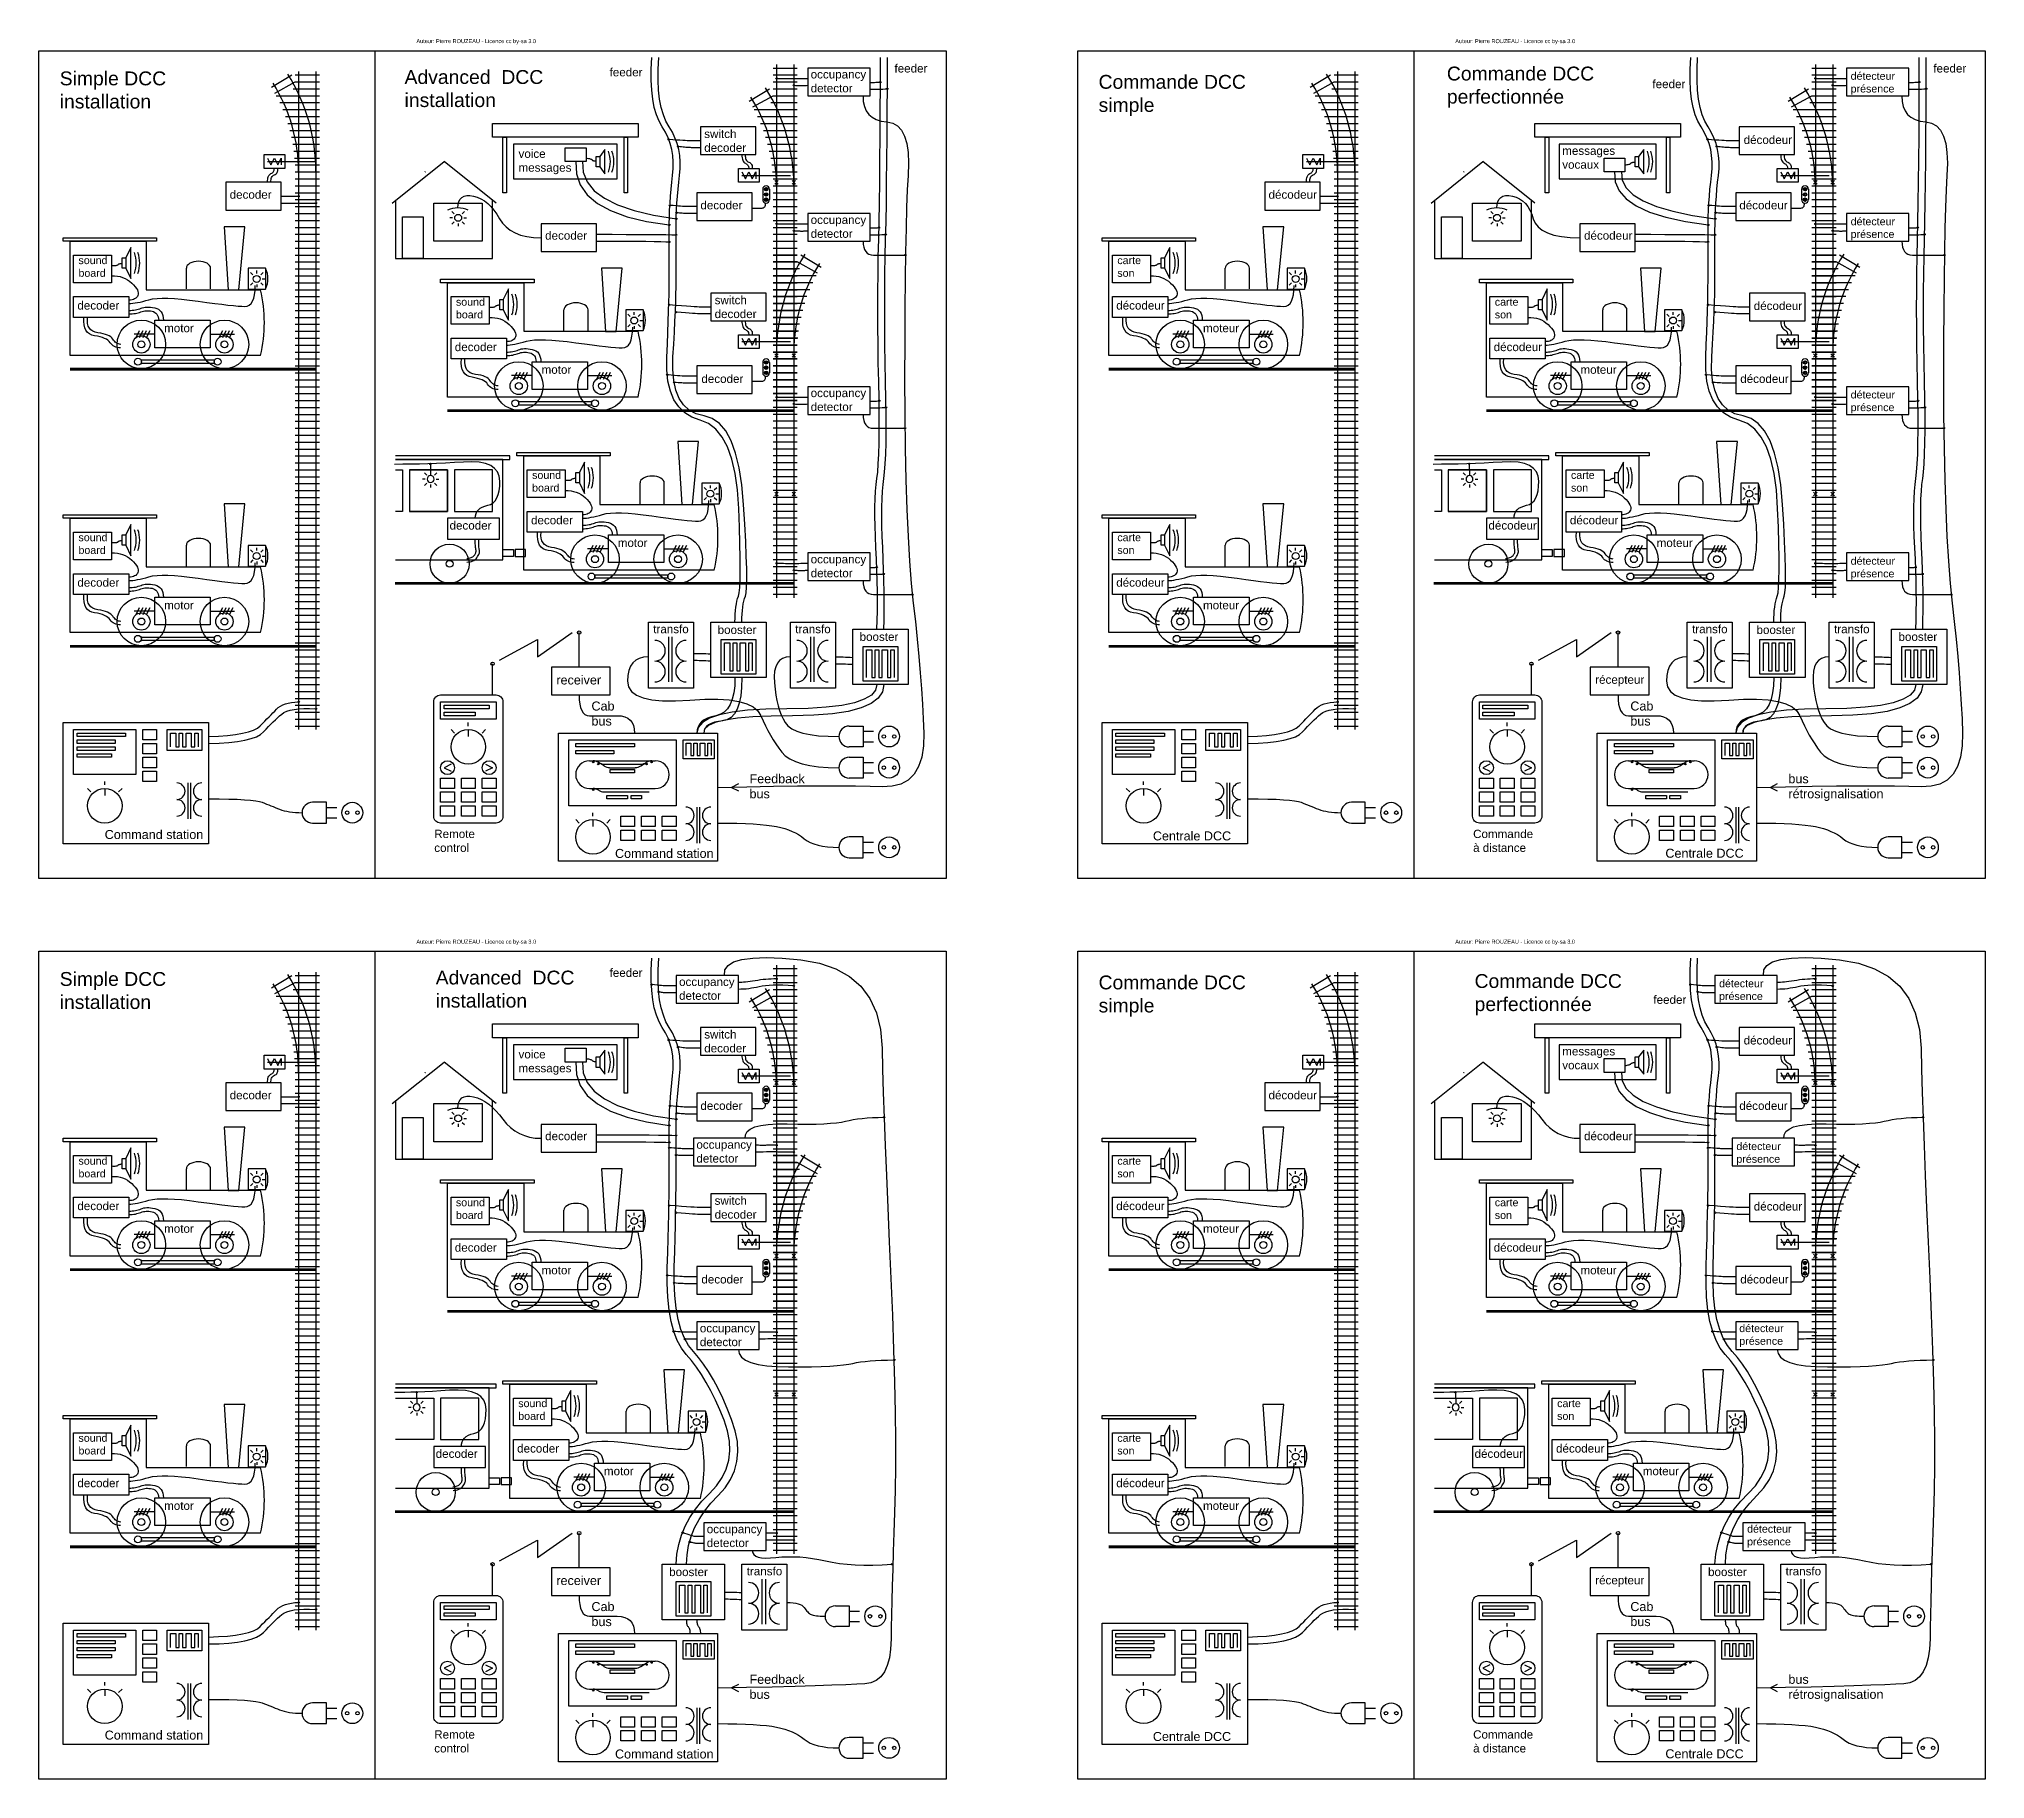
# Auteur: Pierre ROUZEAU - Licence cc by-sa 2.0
# Model space of a CAD drawing. Extents: x 1325 to 4135, y -1780 to 732.
import ezdxf

# ---------------------------------------------------------------- set-up
doc = ezdxf.new("R2010")
doc.units = 0
doc.layers.get('0').update_dxf_attribs({"linetype": 'CONTINUOUS'})
for name, color, linetype in [('CABLES', 6, 'CONTINUOUS'), ('LAMPES', 1, 'CONTINUOUS'), ('MINCE', 3, 'CONTINUOUS')]:
    doc.layers.add(name, color=color, linetype=linetype)
doc.styles.get("Standard").update_dxf_attribs({"font": 'ARIAL.TTF'})

msp = doc.modelspace()

# ---------------------------------------------------------------- texts
at = {"attachment_point": 1}
for s, insert, char_height, width in [('Simple DCC installation', (1355, 685), 20, 215), ('Advanced  DCC installation', (1852.9, 687), 20, 215), ('feeder', (2149, 690), 12, 74.158), ('occupancy detector', (2439.3, 686.9), 12, 90.678), ('feeder', (2560.3, 695.5), 12, 82.061), ('Commande DCC simple', (2855, 680), 20, 215), ('Commande DCC perfectionnée', (3357.9, 692), 20, 215), ('détecteur\\Pprésence', (3940.9, 684), 11, 89.121), ('feeder', (4060.3, 695.5), 12, 82.061), ('feeder', (3654.7, 672.9), 12, 82.061), ('switch \\Pdecoder', (2285.6, 601), 12, 79.446), ('décodeur', (3786.4, 592.4), 12, 78.58), ('voice\\Pmessages', (2017.5, 572.3), 12, 117.537), ('messages\\Pvocaux', (3524.5, 576.6), 12, 110.467), ('decoder', (1600.4, 513.3), 12, 79.608), ('décodeur', (3100.4, 513.3), 12, 79.608), ('decoder', (2280.1, 498), 12, 79.94), ('décodeur', (3780.1, 498), 12, 79.94), ('decoder', (2055.9, 454.2), 12, 79.099), ('occupancy detector', (2439.3, 476.9), 12, 90.678), ('décodeur', (3555.9, 454.2), 12, 79.099), ('détecteur\\Pprésence', (3940.9, 474), 11, 89.121), ('sound board', (1382.1, 417.9), 11, 51.175), ('carte son', (2882.1, 417.9), 11, 51.175), ('decoder', (1380.5, 353.3), 12, 90.45), ('sound board', (1927.1, 357.9), 11, 51.175), ('switch \\Pdecoder', (2300.6, 361), 12, 79.446), ('décodeur', (2880.5, 353.3), 12, 90.45), ('carte son', (3427.1, 357.9), 11, 51.175), ('décodeur', (3801, 352.7), 12, 79.041), ('motor', (1505.8, 320.6), 12, 75.385), ('moteur', (3005.8, 320.6), 12, 75.385), ('decoder', (1925.5, 293.3), 12, 90.45), ('décodeur', (3425.5, 293.3), 12, 90.45), ('motor', (2050.8, 260.6), 12, 75.385), ('moteur', (3550.8, 260.6), 12, 75.385), ('decoder', (2281.5, 247.4), 12, 78.529), ('décodeur', (3781.5, 247.4), 12, 78.529), ('occupancy detector', (2439.3, 226.9), 12, 90.678), ('détecteur\\Pprésence', (3940.9, 224), 11, 89.121), ('sound board', (2037.1, 107.9), 11, 51.175), ('carte son', (3537.1, 107.9), 11, 51.175), ('decoder', (1917.9, 35.7), 12, 91.192), ('decoder', (2035.5, 43.3), 12, 90.45), ('décodeur', (3417.9, 35.7), 12, 91.192), ('décodeur', (3535.5, 43.3), 12, 90.45), ('sound board', (1382.1, 17.9), 11, 51.175), ('motor', (2160.8, 10.6), 12, 75.385), ('carte son', (2882.1, 17.9), 11, 51.175), ('moteur', (3660.8, 10.6), 12, 75.385), ('occupancy detector', (2439.3, -13.1), 12, 90.678), ('détecteur\\Pprésence', (3940.9, -16), 11, 89.121), ('decoder', (1380.5, -46.7), 12, 90.45), ('décodeur', (2880.5, -46.7), 12, 90.45), ('motor', (1505.8, -79.4), 12, 75.385), ('moteur', (3005.8, -79.4), 12, 75.385), ('transfo', (2212, -113.9), 12, 84.683), ('booster', (2305, -115), 12, 91.655), ('transfo', (2417, -113.9), 12, 84.683), ('booster', (2510, -125), 12, 91.655), ('transfo', (3712, -113.9), 12, 84.683), ('booster', (3805, -115), 12, 91.655), ('transfo', (3917, -113.9), 12, 84.683), ('booster', (4010, -125), 12, 91.655), ('receiver', (2072.1, -186.9), 13, 82.872), ('récepteur', (3572.1, -186.9), 12, 82.872), ('Cab\\Pbus', (2122.8, -224.5), 13, 42.487), ('Cab\\Pbus', (3622.8, -224.5), 13, 42.487), ('Feedback\\Pbus', (2351, -329.5), 13, 163.97), ('bus\\Prétrosignalisation', (3851, -329.5), 13, 163.97), ('Command station', (1420, -410), 13, 183.568), ('Remote\\Pcontrol', (1895.8, -409.6), 12, 124.007), ('Centrale DCC', (2933.4, -412), 13, 170.154), ('Commande\\Pà distance', (3395.8, -409.6), 12, 124.007), ('Command station', (2156.8, -437.3), 13, 186.817), ('Centrale DCC', (3673.4, -437), 13, 170.154), ('Simple DCC installation', (1355, -615), 20, 215), ('Advanced  DCC installation', (1897.9, -613), 20, 215), ('feeder', (2149, -610), 12, 74.158), ('Commande DCC perfectionnée', (3397.9, -618), 20, 215), ('occupancy detector', (2249.3, -623.1), 12, 90.678), ('Commande DCC simple', (2855, -620), 20, 215), ('détecteur\\Pprésence', (3750.9, -626), 11, 89.121), ('feeder', (3656.1, -648.9), 12, 82.061), ('switch \\Pdecoder', (2285.6, -699), 12, 79.446), ('voice\\Pmessages', (2017.5, -727.7), 12, 117.537), ('messages\\Pvocaux', (3524.5, -723.4), 12, 110.467), ('décodeur', (3786.4, -707.6), 12, 78.58), ('decoder', (1600.4, -786.7), 12, 79.608), ('décodeur', (3100.4, -786.7), 12, 79.608), ('decoder', (2280.1, -802), 12, 79.94), ('décodeur', (3780.1, -802), 12, 79.94), ('decoder', (2055.9, -845.8), 12, 79.099), ('occupancy detector', (2274.3, -858.1), 12, 90.678), ('décodeur', (3555.9, -845.8), 12, 79.099), ('détecteur\\Pprésence', (3775.9, -861), 11, 89.121), ('sound board', (1382.1, -882.1), 11, 51.175), ('carte son', (2882.1, -882.1), 11, 51.175), ('decoder', (1380.5, -946.7), 12, 90.45), ('sound board', (1927.1, -942.1), 11, 51.175), ('switch \\Pdecoder', (2300.6, -939), 12, 79.446), ('décodeur', (2880.5, -946.7), 12, 90.45), ('carte son', (3427.1, -942.1), 11, 51.175), ('décodeur', (3801, -947.3), 12, 79.041), ('motor', (1505.8, -979.4), 12, 75.385), ('moteur', (3005.8, -979.4), 12, 75.385), ('decoder', (1925.5, -1006.7), 12, 90.45), ('décodeur', (3425.5, -1006.7), 12, 90.45), ('motor', (2050.8, -1039.4), 12, 75.385), ('decoder', (2281.5, -1052.6), 12, 78.529), ('moteur', (3550.8, -1039.4), 12, 75.385), ('décodeur', (3781.5, -1052.6), 12, 78.529), ('détecteur\\Pprésence', (3780.1, -1123.8), 11, 89.897), ('occupancy detector', (2279.3, -1123.1), 12, 90.678), ('sound board', (2017.1, -1232.1), 11, 51.175), ('carte son', (3517.1, -1232.1), 11, 51.175), ('sound board', (1382.1, -1282.1), 11, 51.175), ('carte son', (2882.1, -1282.1), 11, 51.175), ('decoder', (1897.9, -1304.3), 12, 91.192), ('decoder', (2015.5, -1296.7), 12, 90.45), ('décodeur', (3397.9, -1304.3), 12, 91.192), ('décodeur', (3515.5, -1296.7), 12, 90.45), ('decoder', (1380.5, -1346.7), 12, 90.45), ('motor', (2140.8, -1329.4), 12, 75.385), ('décodeur', (2880.5, -1346.7), 12, 90.45), ('moteur', (3640.8, -1329.4), 12, 75.385), ('motor', (1505.8, -1379.4), 12, 75.385), ('moteur', (3005.8, -1379.4), 12, 75.385), ('occupancy detector', (2289.3, -1413.1), 12, 90.678), ('détecteur\\Pprésence', (3791.4, -1413.3), 11, 88.643), ('receiver', (2072.1, -1486.9), 13, 82.872), ('booster', (2235, -1475), 12, 91.655), ('transfo', (2347, -1473.9), 12, 84.683), ('récepteur', (3572.1, -1486.9), 12, 82.872), ('booster', (3735, -1475), 12, 91.655), ('transfo', (3847, -1473.9), 12, 84.683), ('Cab\\Pbus', (2122.8, -1524.5), 13, 42.487), ('Cab\\Pbus', (3622.8, -1524.5), 13, 42.487), ('Feedback\\Pbus', (2351, -1629.5), 13, 163.97), ('bus\\Prétrosignalisation', (3851, -1629.5), 13, 163.97), ('Command station', (1420, -1710), 13, 183.568), ('Remote\\Pcontrol', (1895.8, -1709.6), 12, 124.007), ('Centrale DCC', (2933.4, -1712), 13, 170.154), ('Commande\\Pà distance', (3395.8, -1709.6), 12, 124.007), ('Command station', (2156.8, -1737.3), 13, 186.817), ('Centrale DCC', (3673.4, -1737), 13, 170.154)]:
    msp.add_mtext(s, dxfattribs=dict(at, insert=insert, char_height=char_height, width=width))
at = {"layer": 'MINCE', "char_height": 5.8, "width": 291.913, "attachment_point": 1}
for insert in [(1870, 731.7), (3370, 731.7), (1870, -568.3), (3370, -568.3)]:
    msp.add_mtext('Auteur: Pierre ROUZEAU - Licence cc by-sa 3.0', dxfattribs=dict(at, insert=insert))

# ---------------------------------------------------------------- blocks, each defined once
blk = doc.blocks.new('A$C2519691F')
for p, q in [((3.4, 17.7), (0, 21.1)), ((3.4, 6.3), (0, 2.9)), ((9.1, 20), (9.1, 24)), ((9.1, 4), (9.1, 0)), ((14.8, 17.7), (18.2, 21.1)), ((14.8, 6.3), (18.2, 2.9)), ((17.1, 12), (21.1, 12))]:
    blk.add_line(p, q)
blk.add_circle((9.1, 12), 5)

# ---------------------------------------------------------------- hatches: boundary and pattern name
h = msp.add_hatch()
h.set_pattern_fill('ANSI31', color=3, scale=0.5, style=0)
h.set_pattern_definition([(45, (-975, 1280), (-1.122532, 1.122532), [])])
edge = h.paths.add_edge_path()
edge.add_arc((2375, 515), 2.5, 0, 360)
h = msp.add_hatch()
h.set_pattern_fill('ANSI31', color=2, scale=0.5, style=0)
h.set_pattern_definition([(45, (-975, 1272.5), (-1.122532, 1.122532), [])])
edge = h.paths.add_edge_path()
edge.add_arc((2375, 507.5), 2.5, 0, 360)
h = msp.add_hatch()
h.set_pattern_fill('ANSI31', color=3, scale=0.5, style=0)
h.set_pattern_definition([(45, (525, 1280), (-1.122532, 1.122532), [])])
edge = h.paths.add_edge_path()
edge.add_arc((3875, 515), 2.5, 0, 360)
h = msp.add_hatch()
h.set_pattern_fill('ANSI31', color=2, scale=0.5, style=0)
h.set_pattern_definition([(45, (525, 1272.5), (-1.122532, 1.122532), [])])
edge = h.paths.add_edge_path()
edge.add_arc((3875, 507.5), 2.5, 0, 360)
h = msp.add_hatch()
h.set_pattern_fill('ANSI31', color=1, scale=0.5, style=0)
h.set_pattern_definition([(45, (-975, 1265), (-1.122532, 1.122532), [])])
edge = h.paths.add_edge_path()
edge.add_arc((2375, 500), 2.5, 0, 360)
h = msp.add_hatch()
h.set_pattern_fill('ANSI31', color=1, scale=0.5, style=0)
h.set_pattern_definition([(45, (525, 1265), (-1.122532, 1.122532), [])])
edge = h.paths.add_edge_path()
edge.add_arc((3875, 500), 2.5, 0, 360)
h = msp.add_hatch()
h.set_pattern_fill('ANSI31', color=3, scale=0.5, style=0)
h.set_pattern_definition([(45, (-975, 1030), (-1.122532, 1.122532), [])])
edge = h.paths.add_edge_path()
edge.add_arc((2375, 265), 2.5, 0, 360)
h = msp.add_hatch()
h.set_pattern_fill('ANSI31', color=2, scale=0.5, style=0)
h.set_pattern_definition([(45, (-975, 1022.5), (-1.122532, 1.122532), [])])
edge = h.paths.add_edge_path()
edge.add_arc((2375, 257.5), 2.5, 0, 360)
h = msp.add_hatch()
h.set_pattern_fill('ANSI31', color=3, scale=0.5, style=0)
h.set_pattern_definition([(45, (525, 1030), (-1.122532, 1.122532), [])])
edge = h.paths.add_edge_path()
edge.add_arc((3875, 265), 2.5, 0, 360)
h = msp.add_hatch()
h.set_pattern_fill('ANSI31', color=2, scale=0.5, style=0)
h.set_pattern_definition([(45, (525, 1022.5), (-1.122532, 1.122532), [])])
edge = h.paths.add_edge_path()
edge.add_arc((3875, 257.5), 2.5, 0, 360)
h = msp.add_hatch()
h.set_pattern_fill('ANSI31', color=1, scale=0.5, style=0)
h.set_pattern_definition([(45, (-975, 1015), (-1.122532, 1.122532), [])])
edge = h.paths.add_edge_path()
edge.add_arc((2375, 250), 2.5, 0, 360)
h = msp.add_hatch()
h.set_pattern_fill('ANSI31', color=1, scale=0.5, style=0)
h.set_pattern_definition([(45, (525, 1015), (-1.122532, 1.122532), [])])
edge = h.paths.add_edge_path()
edge.add_arc((3875, 250), 2.5, 0, 360)
h = msp.add_hatch()
h.set_pattern_fill('ANSI31', color=3, scale=0.5, style=0)
h.set_pattern_definition([(45, (-975, -20), (-1.122532, 1.122532), [])])
edge = h.paths.add_edge_path()
edge.add_arc((2375, -785), 2.5, 0, 360)
h = msp.add_hatch()
h.set_pattern_fill('ANSI31', color=3, scale=0.5, style=0)
h.set_pattern_definition([(45, (525, -20), (-1.122532, 1.122532), [])])
edge = h.paths.add_edge_path()
edge.add_arc((3875, -785), 2.5, 0, 360)
h = msp.add_hatch()
h.set_pattern_fill('ANSI31', color=2, scale=0.5, style=0)
h.set_pattern_definition([(45, (-975, -27.5), (-1.122532, 1.122532), [])])
edge = h.paths.add_edge_path()
edge.add_arc((2375, -792.5), 2.5, 0, 360)
h = msp.add_hatch()
h.set_pattern_fill('ANSI31', color=1, scale=0.5, style=0)
h.set_pattern_definition([(45, (-975, -35), (-1.122532, 1.122532), [])])
edge = h.paths.add_edge_path()
edge.add_arc((2375, -800), 2.5, 0, 360)
h = msp.add_hatch()
h.set_pattern_fill('ANSI31', color=2, scale=0.5, style=0)
h.set_pattern_definition([(45, (525, -27.5), (-1.122532, 1.122532), [])])
edge = h.paths.add_edge_path()
edge.add_arc((3875, -792.5), 2.5, 0, 360)
h = msp.add_hatch()
h.set_pattern_fill('ANSI31', color=1, scale=0.5, style=0)
h.set_pattern_definition([(45, (525, -35), (-1.122532, 1.122532), [])])
edge = h.paths.add_edge_path()
edge.add_arc((3875, -800), 2.5, 0, 360)
h = msp.add_hatch()
h.set_pattern_fill('ANSI31', color=3, scale=0.5, style=0)
h.set_pattern_definition([(45, (-975, -270), (-1.122532, 1.122532), [])])
edge = h.paths.add_edge_path()
edge.add_arc((2375, -1035), 2.5, 0, 360)
h = msp.add_hatch()
h.set_pattern_fill('ANSI31', color=3, scale=0.5, style=0)
h.set_pattern_definition([(45, (525, -270), (-1.122532, 1.122532), [])])
edge = h.paths.add_edge_path()
edge.add_arc((3875, -1035), 2.5, 0, 360)
h = msp.add_hatch()
h.set_pattern_fill('ANSI31', color=2, scale=0.5, style=0)
h.set_pattern_definition([(45, (-975, -277.5), (-1.122532, 1.122532), [])])
edge = h.paths.add_edge_path()
edge.add_arc((2375, -1042.5), 2.5, 0, 360)
h = msp.add_hatch()
h.set_pattern_fill('ANSI31', color=1, scale=0.5, style=0)
h.set_pattern_definition([(45, (-975, -285), (-1.122532, 1.122532), [])])
edge = h.paths.add_edge_path()
edge.add_arc((2375, -1050), 2.5, 0, 360)
h = msp.add_hatch()
h.set_pattern_fill('ANSI31', color=2, scale=0.5, style=0)
h.set_pattern_definition([(45, (525, -277.5), (-1.122532, 1.122532), [])])
edge = h.paths.add_edge_path()
edge.add_arc((3875, -1042.5), 2.5, 0, 360)
h = msp.add_hatch()
h.set_pattern_fill('ANSI31', color=1, scale=0.5, style=0)
h.set_pattern_definition([(45, (525, -285), (-1.122532, 1.122532), [])])
edge = h.paths.add_edge_path()
edge.add_arc((3875, -1050), 2.5, 0, 360)

# ---------------------------------------------------------------- linework, layer by layer
for p, q in [((1810, 715), (1810, -480)), ((3310, 715), (3310, -480)), ((1660.7, 662.2), (1690, 680)), ((1695, 680), (1730, 680)), ((1700, 685), (1700, -265)), ((1725, 685), (1725, -265)), ((2385, 690), (2420, 690)), ((2385, 680), (2420, 680)), ((2390, 695), (2390, 205)), ((2415, 695), (2415, 205)), ((3160.7, 662.2), (3190, 680)), ((3195, 680), (3230, 680)), ((3200, 685), (3200, -265)), ((3225, 685), (3225, -265)), ((3885, 690), (3920, 690)), ((3885, 680), (3920, 680)), ((3890, 695), (3890, 205)), ((3915, 695), (3915, 205)), ((1665.6, 653.8), (1695, 670)), ((1667.7, 650), (1730, 650)), ((1692, 660), (1730, 660)), ((1695, 670), (1730, 670)), ((2350.7, 642.2), (2380, 660)), ((2355.6, 633.8), (2385, 650)), ((2385, 670), (2420, 670)), ((2385, 660), (2420, 660)), ((2385, 650), (2420, 650)), ((3165.6, 653.8), (3195, 670)), ((3167.7, 650), (3230, 650)), ((3192, 660), (3230, 660)), ((3195, 670), (3230, 670)), ((3850.7, 642.2), (3880, 660)), ((3855.6, 633.8), (3885, 650)), ((3885, 670), (3920, 670)), ((3885, 660), (3920, 660)), ((3885, 650), (3920, 650)), ((1672.7, 640), (1730, 640)), ((1677.1, 630), (1730, 630)), ((1681, 620), (1730, 620)), ((2357.7, 630), (2420, 630)), ((2362.7, 620), (2420, 620)), ((2382, 640), (2420, 640)), ((3172.7, 640), (3230, 640)), ((3177.1, 630), (3230, 630)), ((3181, 620), (3230, 620)), ((3857.7, 630), (3920, 630)), ((3862.7, 620), (3920, 620)), ((3882, 640), (3920, 640)), ((1684.3, 610), (1730, 610)), ((1687.2, 600), (1730, 600)), ((2367.1, 610), (2420, 610)), ((2371, 600), (2420, 600)), ((3184.3, 610), (3230, 610)), ((3187.2, 600), (3230, 600)), ((3867.1, 610), (3920, 610)), ((3871, 600), (3920, 600)), ((1689.6, 590), (1730, 590)), ((1691.6, 580), (1730, 580)), ((1693.1, 570), (1730, 570)), ((2374.3, 590), (2420, 590)), ((2377.2, 580), (2420, 580)), ((2379.6, 570), (2420, 570)), ((3189.6, 590), (3230, 590)), ((3191.6, 580), (3230, 580)), ((3193.1, 570), (3230, 570)), ((3874.3, 590), (3920, 590)), ((3877.2, 580), (3920, 580)), ((3879.6, 570), (3920, 570)), ((1655, 555), (1725, 555)), ((1694.1, 560), (1730, 560)), ((1695, 550), (1730, 550)), ((1695, 540), (1730, 540)), ((1835, 495), (1910, 555)), ((1985, 495), (1910, 555)), ((2340, 535), (2410, 535)), ((2381.6, 560), (2420, 560)), ((2383.1, 550), (2420, 550)), ((2384.1, 540), (2420, 540)), ((3155, 555), (3225, 555)), ((3194.1, 560), (3230, 560)), ((3195, 550), (3230, 550)), ((3195, 540), (3230, 540)), ((3335, 495), (3410, 555)), ((3485, 495), (3410, 555)), ((3840, 535), (3910, 535)), ((3881.6, 560), (3920, 560)), ((3883.1, 550), (3920, 550)), ((3884.1, 540), (3920, 540)), ((1695, 530), (1730, 530)), ((1695, 520), (1730, 520)), ((1695, 510), (1730, 510)), ((2370, 515), (2370, 500)), ((2380, 515), (2380, 500)), ((2385, 530), (2420, 530)), ((2385, 520), (2420, 520)), ((2385, 510), (2420, 510)), ((3195, 530), (3230, 530)), ((3195, 520), (3230, 520)), ((3195, 510), (3230, 510)), ((3870, 515), (3870, 500)), ((3880, 515), (3880, 500)), ((3885, 530), (3920, 530)), ((3885, 520), (3920, 520)), ((3885, 510), (3920, 510)), ((1695, 500), (1730, 500)), ((1695, 490), (1730, 490)), ((1695, 480), (1730, 480)), ((2385, 500), (2420, 500)), ((2385, 490), (2420, 490)), ((2385, 480), (2420, 480)), ((3195, 500), (3230, 500)), ((3195, 490), (3230, 490)), ((3195, 480), (3230, 480)), ((3885, 500), (3920, 500)), ((3885, 490), (3920, 490)), ((3885, 480), (3920, 480)), ((1695, 470), (1730, 470)), ((1695, 460), (1730, 460)), ((1695, 450), (1730, 450)), ((2385, 470), (2420, 470)), ((2385, 460), (2420, 460)), ((2385, 450), (2420, 450)), ((3195, 470), (3230, 470)), ((3195, 460), (3230, 460)), ((3195, 450), (3230, 450)), ((3885, 470), (3920, 470)), ((3885, 460), (3920, 460)), ((3885, 450), (3920, 450)), ((1695, 440), (1730, 440)), ((1695, 430), (1730, 430)), ((2385, 440), (2420, 440)), ((2385, 430), (2420, 430)), ((2390, 425), (2390, -75)), ((2415, 425), (2415, -75)), ((3195, 440), (3230, 440)), ((3195, 430), (3230, 430)), ((3885, 440), (3920, 440)), ((3885, 430), (3920, 430)), ((3890, 425), (3890, -75)), ((3915, 425), (3915, -75)), ((1537.9, 371), (1537.9, 401)), ((1572.9, 371), (1572.9, 401)), ((1652.3, 400.9), (1652.3, 370.9)), ((1695, 420), (1730, 420)), ((1695, 410), (1730, 410)), ((1695, 400), (1730, 400)), ((2385, 420), (2420, 420)), ((2420, 420), (2385, 420)), ((2385, 410), (2420, 410)), ((2420, 410), (2385, 410)), ((2385, 400), (2420, 400)), ((2423, 400), (2385, 400)), ((2449.4, 393.8), (2420, 410)), ((2454.3, 402.2), (2425, 420)), ((3037.9, 371), (3037.9, 401)), ((3072.9, 371), (3072.9, 401)), ((3152.3, 400.9), (3152.3, 370.9)), ((3195, 420), (3230, 420)), ((3195, 410), (3230, 410)), ((3195, 400), (3230, 400)), ((3920, 420), (3885, 420)), ((3885, 420), (3920, 420)), ((3920, 410), (3885, 410)), ((3885, 410), (3920, 410)), ((3923, 400), (3885, 400)), ((3885, 400), (3920, 400)), ((3949.4, 393.8), (3920, 410)), ((3954.3, 402.2), (3925, 420)), ((1695, 390), (1730, 390)), ((1695, 380), (1730, 380)), ((1695, 370), (1730, 370)), ((2385, 390), (2420, 390)), ((2447.3, 390), (2385, 390)), ((2385, 380), (2420, 380)), ((2442.3, 380), (2385, 380)), ((2385, 370), (2420, 370)), ((2437.9, 370), (2385, 370)), ((3195, 390), (3230, 390)), ((3195, 380), (3230, 380)), ((3195, 370), (3230, 370)), ((3947.3, 390), (3885, 390)), ((3885, 390), (3920, 390)), ((3942.3, 380), (3885, 380)), ((3885, 380), (3920, 380)), ((3937.9, 370), (3885, 370)), ((3885, 370), (3920, 370)), ((1695, 360), (1730, 360)), ((1695, 350), (1730, 350)), ((1695, 340), (1730, 340)), ((2082.9, 311), (2082.9, 341)), ((2117.9, 311), (2117.9, 341)), ((2197.3, 340.9), (2197.3, 310.9)), ((2385, 360), (2420, 360)), ((2434, 360), (2385, 360)), ((2385, 350), (2420, 350)), ((2430.7, 350), (2385, 350)), ((2385, 340), (2420, 340)), ((2427.8, 340), (2385, 340)), ((3195, 360), (3230, 360)), ((3195, 350), (3230, 350)), ((3195, 340), (3230, 340)), ((3582.9, 311), (3582.9, 341)), ((3617.9, 311), (3617.9, 341)), ((3697.3, 340.9), (3697.3, 310.9)), ((3934, 360), (3885, 360)), ((3885, 360), (3920, 360)), ((3930.7, 350), (3885, 350)), ((3885, 350), (3920, 350)), ((3927.8, 340), (3885, 340)), ((3885, 340), (3920, 340)), ((1465.4, 301), (1470.4, 311)), ((1470.4, 301), (1475.4, 311)), ((1475.4, 301), (1480.4, 311)), ((1480.4, 301), (1485.4, 311)), ((1585.4, 301), (1590.4, 311)), ((1590.4, 301), (1595.4, 311)), ((1595.4, 301), (1600.4, 311)), ((1600.4, 301), (1605.4, 311)), ((1695, 330), (1730, 330)), ((1695, 320), (1730, 320)), ((1695, 310), (1730, 310)), ((2385, 330), (2420, 330)), ((2425.4, 330), (2385, 330)), ((2385, 320), (2420, 320)), ((2423.4, 320), (2385, 320)), ((2385, 310), (2420, 310)), ((2421.9, 310), (2385, 310)), ((2965.4, 301), (2970.4, 311)), ((2970.4, 301), (2975.4, 311)), ((2975.4, 301), (2980.4, 311)), ((2980.4, 301), (2985.4, 311)), ((3085.4, 301), (3090.4, 311)), ((3090.4, 301), (3095.4, 311)), ((3095.4, 301), (3100.4, 311)), ((3100.4, 301), (3105.4, 311)), ((3195, 330), (3230, 330)), ((3195, 320), (3230, 320)), ((3195, 310), (3230, 310)), ((3925.4, 330), (3885, 330)), ((3885, 330), (3920, 330)), ((3923.4, 320), (3885, 320)), ((3885, 320), (3920, 320)), ((3921.9, 310), (3885, 310)), ((3885, 310), (3920, 310)), ((1492.3, 305.9), (1462.3, 305.9)), ((1572.3, 305.9), (1607.3, 305.9)), ((1695, 300), (1730, 300)), ((1695, 290), (1730, 290)), ((2340, 295), (2410, 295)), ((2385, 300), (2420, 300)), ((2420.9, 300), (2385, 300)), ((2385, 290), (2420, 290)), ((2420, 290), (2385, 290)), ((2992.3, 305.9), (2962.3, 305.9)), ((3072.3, 305.9), (3107.3, 305.9)), ((3195, 300), (3230, 300)), ((3195, 290), (3230, 290)), ((3840, 295), (3910, 295)), ((3920.9, 300), (3885, 300)), ((3885, 300), (3920, 300)), ((3920, 290), (3885, 290)), ((3885, 290), (3920, 290)), ((1695, 280), (1730, 280)), ((1695, 270), (1730, 270)), ((1695, 260), (1730, 260)), ((2370, 265), (2370, 250)), ((2380, 265), (2380, 250)), ((2385, 280), (2420, 280)), ((2420, 280), (2385, 280)), ((2385, 270), (2420, 270)), ((2420, 270), (2385, 270)), ((2385, 260), (2420, 260)), ((2420, 260), (2385, 260)), ((3195, 280), (3230, 280)), ((3195, 270), (3230, 270)), ((3195, 260), (3230, 260)), ((3870, 265), (3870, 250)), ((3880, 265), (3880, 250)), ((3920, 280), (3885, 280)), ((3885, 280), (3920, 280)), ((3920, 270), (3885, 270)), ((3885, 270), (3920, 270)), ((3920, 260), (3885, 260)), ((3885, 260), (3920, 260)), ((1695, 250), (1730, 250)), ((1695, 240), (1730, 240)), ((1695, 230), (1730, 230)), ((2037.3, 245.9), (2007.3, 245.9)), ((2010.4, 241), (2015.4, 251)), ((2015.4, 241), (2020.4, 251)), ((2020.4, 241), (2025.4, 251)), ((2025.4, 241), (2030.4, 251)), ((2117.3, 245.9), (2152.3, 245.9)), ((2130.4, 241), (2135.4, 251)), ((2135.4, 241), (2140.4, 251)), ((2140.4, 241), (2145.4, 251)), ((2145.4, 241), (2150.4, 251)), ((2385, 250), (2420, 250)), ((2420, 250), (2385, 250)), ((2385, 240), (2420, 240)), ((2420, 240), (2385, 240)), ((2385, 230), (2420, 230)), ((2420, 230), (2385, 230)), ((3195, 250), (3230, 250)), ((3195, 240), (3230, 240)), ((3195, 230), (3230, 230)), ((3537.3, 245.9), (3507.3, 245.9)), ((3510.4, 241), (3515.4, 251)), ((3515.4, 241), (3520.4, 251)), ((3520.4, 241), (3525.4, 251)), ((3525.4, 241), (3530.4, 251)), ((3617.3, 245.9), (3652.3, 245.9)), ((3630.4, 241), (3635.4, 251)), ((3635.4, 241), (3640.4, 251)), ((3640.4, 241), (3645.4, 251)), ((3645.4, 241), (3650.4, 251)), ((3920, 250), (3885, 250)), ((3885, 250), (3920, 250)), ((3920, 240), (3885, 240)), ((3885, 240), (3920, 240)), ((3920, 230), (3885, 230)), ((3885, 230), (3920, 230)), ((1695, 220), (1730, 220)), ((1695, 210), (1730, 210)), ((1695, 200), (1730, 200)), ((2385, 220), (2420, 220)), ((2420, 220), (2385, 220)), ((2385, 210), (2420, 210)), ((2420, 210), (2385, 210)), ((2420, 200), (2385, 200)), ((3195, 220), (3230, 220)), ((3195, 210), (3230, 210)), ((3195, 200), (3230, 200)), ((3920, 220), (3885, 220)), ((3885, 220), (3920, 220)), ((3920, 210), (3885, 210)), ((3885, 210), (3920, 210)), ((3920, 200), (3885, 200)), ((1695, 190), (1730, 190)), ((1695, 180), (1730, 180)), ((1695, 170), (1730, 170)), ((2420, 190), (2385, 190)), ((2420, 180), (2385, 180)), ((2420, 170), (2385, 170)), ((3195, 190), (3230, 190)), ((3195, 180), (3230, 180)), ((3195, 170), (3230, 170)), ((3920, 190), (3885, 190)), ((3920, 180), (3885, 180)), ((3920, 170), (3885, 170)), ((1695, 160), (1730, 160)), ((1695, 150), (1730, 150)), ((2420, 160), (2385, 160)), ((2420, 150), (2385, 150)), ((3195, 160), (3230, 160)), ((3195, 150), (3230, 150)), ((3920, 160), (3885, 160)), ((3920, 150), (3885, 150)), ((1695, 140), (1730, 140)), ((1695, 130), (1730, 130)), ((1695, 120), (1730, 120)), ((2420, 140), (2385, 140)), ((2420, 130), (2385, 130)), ((2420, 120), (2385, 120)), ((3195, 140), (3230, 140)), ((3195, 130), (3230, 130)), ((3195, 120), (3230, 120)), ((3920, 140), (3885, 140)), ((3920, 130), (3885, 130)), ((3920, 120), (3885, 120)), ((1695, 110), (1730, 110)), ((1695, 100), (1730, 100)), ((1695, 90), (1730, 90)), ((2192.9, 61), (2192.9, 91)), ((2227.9, 61), (2227.9, 91)), ((2307.3, 90.9), (2307.3, 60.9)), ((2420, 110), (2385, 110)), ((2420, 100), (2385, 100)), ((2420, 90), (2385, 90)), ((3195, 110), (3230, 110)), ((3195, 100), (3230, 100)), ((3195, 90), (3230, 90)), ((3692.9, 61), (3692.9, 91)), ((3727.9, 61), (3727.9, 91)), ((3807.3, 90.9), (3807.3, 60.9)), ((3920, 110), (3885, 110)), ((3920, 100), (3885, 100)), ((3920, 90), (3885, 90)), ((1695, 80), (1730, 80)), ((1695, 70), (1730, 70)), ((1695, 60), (1730, 60)), ((2420, 80), (2385, 80)), ((2420, 70), (2385, 70)), ((2420, 60), (2385, 60)), ((3195, 80), (3230, 80)), ((3195, 70), (3230, 70)), ((3195, 60), (3230, 60)), ((3920, 80), (3885, 80)), ((3920, 70), (3885, 70)), ((3920, 60), (3885, 60)), ((1695, 50), (1730, 50)), ((1695, 40), (1730, 40)), ((1695, 30), (1730, 30)), ((2420, 50), (2385, 50)), ((2420, 40), (2385, 40)), ((2420, 30), (2385, 30)), ((3195, 50), (3230, 50)), ((3195, 40), (3230, 40)), ((3195, 30), (3230, 30)), ((3920, 50), (3885, 50)), ((3920, 40), (3885, 40)), ((3920, 30), (3885, 30)), ((1537.9, -29), (1537.9, 1)), ((1572.9, -29), (1572.9, 1)), ((1652.3, 0.9), (1652.3, -29.1)), ((1695, 20), (1730, 20)), ((1695, 10), (1730, 10)), ((1695, 0), (1730, 0)), ((2120.4, -9), (2125.4, 1)), ((2125.4, -9), (2130.4, 1)), ((2130.4, -9), (2135.4, 1)), ((2135.4, -9), (2140.4, 1)), ((2240.4, -9), (2245.4, 1)), ((2245.4, -9), (2250.4, 1)), ((2250.4, -9), (2255.4, 1)), ((2255.4, -9), (2260.4, 1)), ((2420, 20), (2385, 20)), ((2420, 10), (2385, 10)), ((2420, 0), (2385, 0)), ((3037.9, -29), (3037.9, 1)), ((3072.9, -29), (3072.9, 1)), ((3152.3, 0.9), (3152.3, -29.1)), ((3195, 20), (3230, 20)), ((3195, 10), (3230, 10)), ((3195, 0), (3230, 0)), ((3620.4, -9), (3625.4, 1)), ((3625.4, -9), (3630.4, 1)), ((3630.4, -9), (3635.4, 1)), ((3635.4, -9), (3640.4, 1)), ((3740.4, -9), (3745.4, 1)), ((3745.4, -9), (3750.4, 1)), ((3750.4, -9), (3755.4, 1)), ((3755.4, -9), (3760.4, 1)), ((3920, 20), (3885, 20)), ((3920, 10), (3885, 10)), ((3920, 0), (3885, 0)), ((1695, -10), (1730, -10)), ((1695, -20), (1730, -20)), ((2147.3, -4.1), (2117.3, -4.1)), ((2227.3, -4.1), (2262.3, -4.1)), ((2420, -10), (2385, -10)), ((2420, -20), (2385, -20)), ((3195, -10), (3230, -10)), ((3195, -20), (3230, -20)), ((3647.3, -4.1), (3617.3, -4.1)), ((3727.3, -4.1), (3762.3, -4.1)), ((3920, -10), (3885, -10)), ((3920, -20), (3885, -20)), ((1695, -30), (1730, -30)), ((1695, -40), (1730, -40)), ((1695, -50), (1730, -50)), ((2420, -30), (2385, -30)), ((2420, -40), (2385, -40)), ((2420, -50), (2385, -50)), ((3195, -30), (3230, -30)), ((3195, -40), (3230, -40)), ((3195, -50), (3230, -50)), ((3920, -30), (3885, -30)), ((3920, -40), (3885, -40)), ((3920, -50), (3885, -50)), ((1695, -60), (1730, -60)), ((1695, -70), (1730, -70)), ((1695, -80), (1730, -80)), ((2420, -60), (2385, -60)), ((2420, -70), (2385, -70)), ((3195, -60), (3230, -60)), ((3195, -70), (3230, -70)), ((3195, -80), (3230, -80)), ((3920, -60), (3885, -60)), ((3920, -70), (3885, -70)), ((1492.3, -94.1), (1462.3, -94.1)), ((1465.4, -99), (1470.4, -89)), ((1470.4, -99), (1475.4, -89)), ((1475.4, -99), (1480.4, -89)), ((1480.4, -99), (1485.4, -89)), ((1572.3, -94.1), (1607.3, -94.1)), ((1585.4, -99), (1590.4, -89)), ((1590.4, -99), (1595.4, -89)), ((1595.4, -99), (1600.4, -89)), ((1600.4, -99), (1605.4, -89)), ((1695, -90), (1730, -90)), ((1695, -100), (1730, -100)), ((1695, -110), (1730, -110)), ((2992.3, -94.1), (2962.3, -94.1)), ((2965.4, -99), (2970.4, -89)), ((2970.4, -99), (2975.4, -89)), ((2975.4, -99), (2980.4, -89)), ((2980.4, -99), (2985.4, -89)), ((3072.3, -94.1), (3107.3, -94.1)), ((3085.4, -99), (3090.4, -89)), ((3090.4, -99), (3095.4, -89)), ((3095.4, -99), (3100.4, -89)), ((3100.4, -99), (3105.4, -89)), ((3195, -90), (3230, -90)), ((3195, -100), (3230, -100)), ((3195, -110), (3230, -110)), ((1695, -120), (1730, -120)), ((1695, -130), (1730, -130)), ((1695, -140), (1730, -140)), ((2105, -175), (2105, -125)), ((2234.4, -196.2), (2234.4, -131.2)), ((2239.4, -196.2), (2239.4, -131.2)), ((2439.4, -196.2), (2439.4, -131.2)), ((2444.4, -196.2), (2444.4, -131.2)), ((3195, -120), (3230, -120)), ((3195, -130), (3230, -130)), ((3195, -140), (3230, -140)), ((3605, -175), (3605, -125)), ((3734.4, -196.2), (3734.4, -131.2)), ((3739.4, -196.2), (3739.4, -131.2)), ((3939.4, -196.2), (3939.4, -131.2)), ((3944.4, -196.2), (3944.4, -131.2)), ((1695, -150), (1730, -150)), ((1695, -160), (1730, -160)), ((3195, -150), (3230, -150)), ((3195, -160), (3230, -160)), ((1695, -170), (1730, -170)), ((1695, -180), (1730, -180)), ((1695, -190), (1730, -190)), ((1980, -215), (1980, -170)), ((3195, -170), (3230, -170)), ((3195, -180), (3230, -180)), ((3195, -190), (3230, -190)), ((3480, -215), (3480, -170)), ((1695, -200), (1730, -200)), ((1695, -210), (1730, -210)), ((1695, -220), (1730, -220)), ((3195, -200), (3230, -200)), ((3195, -210), (3230, -210)), ((3195, -220), (3230, -220)), ((1695, -230), (1730, -230)), ((1695, -240), (1730, -240)), ((1695, -250), (1730, -250)), ((3195, -230), (3230, -230)), ((3195, -240), (3230, -240)), ((3195, -250), (3230, -250)), ((1695, -260), (1730, -260)), ((1925, -270), (1920, -265)), ((1945, -260), (1945, -255)), ((1945, -265), (1945, -275)), ((1965, -270), (1970, -265)), ((2515, -267.5), (2530, -267.5)), ((3195, -260), (3230, -260)), ((3425, -270), (3420, -265)), ((3445, -260), (3445, -255)), ((3445, -265), (3445, -275)), ((3465, -270), (3470, -265)), ((4015, -267.5), (4030, -267.5)), ((2515, -282.5), (2530, -282.5)), ((4015, -282.5), (4030, -282.5)), ((2120, -310), (2215, -310)), ((2140.9, -317.4), (2133.1, -312.6)), ((2141, -315), (2194, -315)), ((2149, -320), (2186, -320)), ((2194.1, -317.4), (2201.9, -312.6)), ((2515, -312.5), (2530, -312.5)), ((2515, -327.5), (2530, -327.5)), ((3620, -310), (3715, -310)), ((3640.9, -317.4), (3633.1, -312.6)), ((3641, -315), (3694, -315)), ((3649, -320), (3686, -320)), ((3694.1, -317.4), (3701.9, -312.6)), ((4015, -312.5), (4030, -312.5)), ((4015, -327.5), (4030, -327.5)), ((1400, -355), (1395, -350)), ((1420, -345), (1420, -340)), ((1420, -350), (1420, -360)), ((1440, -355), (1445, -350)), ((1540, -342), (1540, -394)), ((1544, -342), (1544, -394)), ((2120, -350), (2215, -350)), ((2141, -355), (2206, -355)), ((2900, -355), (2895, -350)), ((2920, -345), (2920, -340)), ((2920, -350), (2920, -360)), ((2940, -355), (2945, -350)), ((3040, -342), (3040, -394)), ((3044, -342), (3044, -394)), ((3620, -350), (3715, -350)), ((3641, -355), (3706, -355)), ((1740, -377.5), (1755, -377.5)), ((1740, -392.5), (1755, -392.5)), ((2125, -390), (2125, -385)), ((2275, -377), (2275, -429)), ((2279, -377), (2279, -429)), ((3240, -377.5), (3255, -377.5)), ((3240, -392.5), (3255, -392.5)), ((3625, -390), (3625, -385)), ((3775, -377), (3775, -429)), ((3779, -377), (3779, -429)), ((2105, -400), (2100, -395)), ((2125, -395), (2125, -405)), ((2145, -400), (2150, -395)), ((3605, -400), (3600, -395)), ((3625, -395), (3625, -405)), ((3645, -400), (3650, -395)), ((2515, -427.5), (2530, -427.5)), ((2515, -442.5), (2530, -442.5)), ((4015, -427.5), (4030, -427.5)), ((4015, -442.5), (4030, -442.5)), ((1810, -585), (1810, -1780)), ((3310, -585), (3310, -1780)), ((1700, -615), (1700, -1565)), ((1725, -615), (1725, -1565)), ((2385, -610), (2420, -610)), ((2390, -605), (2390, -1095)), ((2415, -605), (2415, -1095)), ((3200, -615), (3200, -1565)), ((3225, -615), (3225, -1565)), ((3885, -610), (3920, -610)), ((3890, -605), (3890, -1095)), ((3915, -605), (3915, -1095)), ((1660.7, -637.8), (1690, -620)), ((1665.6, -646.2), (1695, -630)), ((1692, -640), (1730, -640)), ((1695, -620), (1730, -620)), ((1695, -630), (1730, -630)), ((2350.7, -657.8), (2380, -640)), ((2385, -620), (2420, -620)), ((2385, -630), (2420, -630)), ((2385, -640), (2420, -640)), ((3160.7, -637.8), (3190, -620)), ((3165.6, -646.2), (3195, -630)), ((3192, -640), (3230, -640)), ((3195, -620), (3230, -620)), ((3195, -630), (3230, -630)), ((3850.7, -657.8), (3880, -640)), ((3885, -620), (3920, -620)), ((3885, -630), (3920, -630)), ((3885, -640), (3920, -640)), ((1667.7, -650), (1730, -650)), ((1672.7, -660), (1730, -660)), ((1677.1, -670), (1730, -670)), ((2355.6, -666.2), (2385, -650)), ((2357.7, -670), (2420, -670)), ((2382, -660), (2420, -660)), ((2385, -650), (2420, -650)), ((3167.7, -650), (3230, -650)), ((3172.7, -660), (3230, -660)), ((3177.1, -670), (3230, -670)), ((3855.6, -666.2), (3885, -650)), ((3857.7, -670), (3920, -670)), ((3882, -660), (3920, -660)), ((3885, -650), (3920, -650)), ((1681, -680), (1730, -680)), ((1684.3, -690), (1730, -690)), ((1687.2, -700), (1730, -700)), ((2362.7, -680), (2420, -680)), ((2367.1, -690), (2420, -690)), ((2371, -700), (2420, -700)), ((3181, -680), (3230, -680)), ((3184.3, -690), (3230, -690)), ((3187.2, -700), (3230, -700)), ((3862.7, -680), (3920, -680)), ((3867.1, -690), (3920, -690)), ((3871, -700), (3920, -700)), ((1689.6, -710), (1730, -710)), ((1691.6, -720), (1730, -720)), ((1693.1, -730), (1730, -730)), ((2374.3, -710), (2420, -710)), ((2377.2, -720), (2420, -720)), ((2379.6, -730), (2420, -730)), ((3189.6, -710), (3230, -710)), ((3191.6, -720), (3230, -720)), ((3193.1, -730), (3230, -730)), ((3874.3, -710), (3920, -710)), ((3877.2, -720), (3920, -720)), ((3879.6, -730), (3920, -730)), ((1655, -745), (1725, -745)), ((1694.1, -740), (1730, -740)), ((1695, -750), (1730, -750)), ((1835, -805), (1910, -745)), ((1985, -805), (1910, -745)), ((2381.6, -740), (2420, -740)), ((2383.1, -750), (2420, -750)), ((3155, -745), (3225, -745)), ((3194.1, -740), (3230, -740)), ((3195, -750), (3230, -750)), ((3335, -805), (3410, -745)), ((3485, -805), (3410, -745)), ((3881.6, -740), (3920, -740)), ((3883.1, -750), (3920, -750)), ((1695, -760), (1730, -760)), ((1695, -770), (1730, -770)), ((1695, -780), (1730, -780)), ((2340, -765), (2410, -765)), ((2370, -785), (2370, -800)), ((2380, -785), (2380, -800)), ((2384.1, -760), (2420, -760)), ((2385, -770), (2420, -770)), ((2385, -780), (2420, -780)), ((3195, -760), (3230, -760)), ((3195, -770), (3230, -770)), ((3195, -780), (3230, -780)), ((3840, -765), (3910, -765)), ((3870, -785), (3870, -800)), ((3880, -785), (3880, -800)), ((3884.1, -760), (3920, -760)), ((3885, -770), (3920, -770)), ((3885, -780), (3920, -780)), ((1695, -790), (1730, -790)), ((1695, -800), (1730, -800)), ((1695, -810), (1730, -810)), ((2385, -790), (2420, -790)), ((2385, -800), (2420, -800)), ((2385, -810), (2420, -810)), ((3195, -790), (3230, -790)), ((3195, -800), (3230, -800)), ((3195, -810), (3230, -810)), ((3885, -790), (3920, -790)), ((3885, -800), (3920, -800)), ((3885, -810), (3920, -810)), ((1695, -820), (1730, -820)), ((1695, -830), (1730, -830)), ((1695, -840), (1730, -840)), ((2385, -820), (2420, -820)), ((2385, -830), (2420, -830)), ((2385, -840), (2420, -840)), ((3195, -820), (3230, -820)), ((3195, -830), (3230, -830)), ((3195, -840), (3230, -840)), ((3885, -820), (3920, -820)), ((3885, -830), (3920, -830)), ((3885, -840), (3920, -840)), ((1695, -850), (1730, -850)), ((1695, -860), (1730, -860)), ((1695, -870), (1730, -870)), ((2385, -850), (2420, -850)), ((2385, -860), (2420, -860)), ((2385, -870), (2420, -870)), ((3195, -850), (3230, -850)), ((3195, -860), (3230, -860)), ((3195, -870), (3230, -870)), ((3885, -850), (3920, -850)), ((3885, -860), (3920, -860)), ((3885, -870), (3920, -870)), ((1537.9, -929), (1537.9, -899)), ((1572.9, -929), (1572.9, -899)), ((1652.3, -899.1), (1652.3, -929.1)), ((1695, -880), (1730, -880)), ((1695, -890), (1730, -890)), ((2420, -880), (2385, -880)), ((2385, -880), (2420, -880)), ((2420, -890), (2385, -890)), ((2385, -890), (2420, -890)), ((2390, -875), (2390, -1455)), ((2415, -875), (2415, -1455)), ((2449.4, -906.2), (2420, -890)), ((2454.3, -897.8), (2425, -880)), ((3037.9, -929), (3037.9, -899)), ((3072.9, -929), (3072.9, -899)), ((3152.3, -899.1), (3152.3, -929.1)), ((3195, -880), (3230, -880)), ((3195, -890), (3230, -890)), ((3885, -880), (3920, -880)), ((3920, -880), (3885, -880)), ((3885, -890), (3920, -890)), ((3920, -890), (3885, -890)), ((3890, -875), (3890, -1455)), ((3915, -875), (3915, -1455)), ((3949.4, -906.2), (3920, -890)), ((3954.3, -897.8), (3925, -880)), ((1695, -900), (1730, -900)), ((1695, -910), (1730, -910)), ((1695, -920), (1730, -920)), ((2423, -900), (2385, -900)), ((2385, -900), (2420, -900)), ((2447.3, -910), (2385, -910)), ((2385, -910), (2420, -910)), ((2442.3, -920), (2385, -920)), ((2385, -920), (2420, -920)), ((3195, -900), (3230, -900)), ((3195, -910), (3230, -910)), ((3195, -920), (3230, -920)), ((3885, -900), (3920, -900)), ((3923, -900), (3885, -900)), ((3885, -910), (3920, -910)), ((3947.3, -910), (3885, -910)), ((3885, -920), (3920, -920)), ((3942.3, -920), (3885, -920)), ((1695, -930), (1730, -930)), ((1695, -940), (1730, -940)), ((1695, -950), (1730, -950)), ((2437.9, -930), (2385, -930)), ((2385, -930), (2420, -930)), ((2434, -940), (2385, -940)), ((2385, -940), (2420, -940)), ((2430.7, -950), (2385, -950)), ((2385, -950), (2420, -950)), ((3195, -930), (3230, -930)), ((3195, -940), (3230, -940)), ((3195, -950), (3230, -950)), ((3885, -930), (3920, -930)), ((3937.9, -930), (3885, -930)), ((3885, -940), (3920, -940)), ((3934, -940), (3885, -940)), ((3885, -950), (3920, -950)), ((3930.7, -950), (3885, -950)), ((1695, -960), (1730, -960)), ((1695, -970), (1730, -970)), ((1695, -980), (1730, -980)), ((2082.9, -989), (2082.9, -959)), ((2117.9, -989), (2117.9, -959)), ((2197.3, -959.1), (2197.3, -989.1)), ((2427.8, -960), (2385, -960)), ((2385, -960), (2420, -960)), ((2425.4, -970), (2385, -970)), ((2385, -970), (2420, -970)), ((2423.4, -980), (2385, -980)), ((2385, -980), (2420, -980)), ((3195, -960), (3230, -960)), ((3195, -970), (3230, -970)), ((3195, -980), (3230, -980)), ((3582.9, -989), (3582.9, -959)), ((3617.9, -989), (3617.9, -959)), ((3697.3, -959.1), (3697.3, -989.1)), ((3885, -960), (3920, -960)), ((3927.8, -960), (3885, -960)), ((3885, -970), (3920, -970)), ((3925.4, -970), (3885, -970)), ((3885, -980), (3920, -980)), ((3923.4, -980), (3885, -980)), ((1492.3, -994.1), (1462.3, -994.1)), ((1465.4, -999), (1470.4, -989)), ((1470.4, -999), (1475.4, -989)), ((1475.4, -999), (1480.4, -989)), ((1480.4, -999), (1485.4, -989)), ((1572.3, -994.1), (1607.3, -994.1)), ((1585.4, -999), (1590.4, -989)), ((1590.4, -999), (1595.4, -989)), ((1595.4, -999), (1600.4, -989)), ((1600.4, -999), (1605.4, -989)), ((1695, -990), (1730, -990)), ((1695, -1000), (1730, -1000)), ((1695, -1010), (1730, -1010)), ((2340, -1005), (2410, -1005)), ((2421.9, -990), (2385, -990)), ((2385, -990), (2420, -990)), ((2420.9, -1000), (2385, -1000)), ((2385, -1000), (2420, -1000)), ((2420, -1010), (2385, -1010)), ((2385, -1010), (2420, -1010)), ((2992.3, -994.1), (2962.3, -994.1)), ((2965.4, -999), (2970.4, -989)), ((2970.4, -999), (2975.4, -989)), ((2975.4, -999), (2980.4, -989)), ((2980.4, -999), (2985.4, -989)), ((3072.3, -994.1), (3107.3, -994.1)), ((3085.4, -999), (3090.4, -989)), ((3090.4, -999), (3095.4, -989)), ((3095.4, -999), (3100.4, -989)), ((3100.4, -999), (3105.4, -989)), ((3195, -990), (3230, -990)), ((3195, -1000), (3230, -1000)), ((3195, -1010), (3230, -1010)), ((3840, -1005), (3910, -1005)), ((3885, -990), (3920, -990)), ((3921.9, -990), (3885, -990)), ((3885, -1000), (3920, -1000)), ((3920.9, -1000), (3885, -1000)), ((3885, -1010), (3920, -1010)), ((3920, -1010), (3885, -1010)), ((1695, -1020), (1730, -1020)), ((1695, -1030), (1730, -1030)), ((2370, -1035), (2370, -1050)), ((2380, -1035), (2380, -1050)), ((2420, -1020), (2385, -1020)), ((2385, -1020), (2420, -1020)), ((2420, -1030), (2385, -1030)), ((2385, -1030), (2420, -1030)), ((3195, -1020), (3230, -1020)), ((3195, -1030), (3230, -1030)), ((3870, -1035), (3870, -1050)), ((3880, -1035), (3880, -1050)), ((3885, -1020), (3920, -1020)), ((3920, -1020), (3885, -1020)), ((3885, -1030), (3920, -1030)), ((3920, -1030), (3885, -1030)), ((1695, -1040), (1730, -1040)), ((1695, -1050), (1730, -1050)), ((1695, -1060), (1730, -1060)), ((2037.3, -1054.1), (2007.3, -1054.1)), ((2010.4, -1059), (2015.4, -1049)), ((2015.4, -1059), (2020.4, -1049)), ((2020.4, -1059), (2025.4, -1049)), ((2025.4, -1059), (2030.4, -1049)), ((2117.3, -1054.1), (2152.3, -1054.1)), ((2130.4, -1059), (2135.4, -1049)), ((2135.4, -1059), (2140.4, -1049)), ((2140.4, -1059), (2145.4, -1049)), ((2145.4, -1059), (2150.4, -1049)), ((2420, -1040), (2385, -1040)), ((2385, -1040), (2420, -1040)), ((2420, -1050), (2385, -1050)), ((2385, -1050), (2420, -1050)), ((2420, -1060), (2385, -1060)), ((2385, -1060), (2420, -1060)), ((3195, -1040), (3230, -1040)), ((3195, -1050), (3230, -1050)), ((3195, -1060), (3230, -1060)), ((3537.3, -1054.1), (3507.3, -1054.1)), ((3510.4, -1059), (3515.4, -1049)), ((3515.4, -1059), (3520.4, -1049)), ((3520.4, -1059), (3525.4, -1049)), ((3525.4, -1059), (3530.4, -1049)), ((3617.3, -1054.1), (3652.3, -1054.1)), ((3630.4, -1059), (3635.4, -1049)), ((3635.4, -1059), (3640.4, -1049)), ((3640.4, -1059), (3645.4, -1049)), ((3645.4, -1059), (3650.4, -1049)), ((3885, -1040), (3920, -1040)), ((3920, -1040), (3885, -1040)), ((3885, -1050), (3920, -1050)), ((3920, -1050), (3885, -1050)), ((3885, -1060), (3920, -1060)), ((3920, -1060), (3885, -1060)), ((1695, -1070), (1730, -1070)), ((1695, -1080), (1730, -1080)), ((1695, -1090), (1730, -1090)), ((2420, -1070), (2385, -1070)), ((2385, -1070), (2420, -1070)), ((2420, -1080), (2385, -1080)), ((2385, -1080), (2420, -1080)), ((2420, -1090), (2385, -1090)), ((2385, -1090), (2420, -1090)), ((3195, -1070), (3230, -1070)), ((3195, -1080), (3230, -1080)), ((3195, -1090), (3230, -1090)), ((3885, -1070), (3920, -1070)), ((3920, -1070), (3885, -1070)), ((3885, -1080), (3920, -1080)), ((3920, -1080), (3885, -1080)), ((3885, -1090), (3920, -1090)), ((3920, -1090), (3885, -1090)), ((1695, -1100), (1730, -1100)), ((1695, -1110), (1730, -1110)), ((1695, -1120), (1730, -1120)), ((2420, -1100), (2385, -1100)), ((2420, -1110), (2385, -1110)), ((2420, -1120), (2385, -1120)), ((3195, -1100), (3230, -1100)), ((3195, -1110), (3230, -1110)), ((3195, -1120), (3230, -1120)), ((3920, -1100), (3885, -1100)), ((3920, -1110), (3885, -1110)), ((3920, -1120), (3885, -1120)), ((1695, -1130), (1730, -1130)), ((1695, -1140), (1730, -1140)), ((1695, -1150), (1730, -1150)), ((2420, -1130), (2385, -1130)), ((2420, -1140), (2385, -1140)), ((2420, -1150), (2385, -1150)), ((3195, -1130), (3230, -1130)), ((3195, -1140), (3230, -1140)), ((3195, -1150), (3230, -1150)), ((3920, -1130), (3885, -1130)), ((3920, -1140), (3885, -1140)), ((3920, -1150), (3885, -1150)), ((1695, -1160), (1730, -1160)), ((1695, -1170), (1730, -1170)), ((1695, -1180), (1730, -1180)), ((2420, -1160), (2385, -1160)), ((2420, -1170), (2385, -1170)), ((2420, -1180), (2385, -1180)), ((3195, -1160), (3230, -1160)), ((3195, -1170), (3230, -1170)), ((3195, -1180), (3230, -1180)), ((3920, -1160), (3885, -1160)), ((3920, -1170), (3885, -1170)), ((3920, -1180), (3885, -1180)), ((1695, -1190), (1730, -1190)), ((1695, -1200), (1730, -1200)), ((2420, -1190), (2385, -1190)), ((2420, -1200), (2385, -1200)), ((3195, -1190), (3230, -1190)), ((3195, -1200), (3230, -1200)), ((3920, -1190), (3885, -1190)), ((3920, -1200), (3885, -1200)), ((1695, -1210), (1730, -1210)), ((1695, -1220), (1730, -1220)), ((1695, -1230), (1730, -1230)), ((2420, -1210), (2385, -1210)), ((2420, -1220), (2385, -1220)), ((2420, -1230), (2385, -1230)), ((3195, -1210), (3230, -1210)), ((3195, -1220), (3230, -1220)), ((3195, -1230), (3230, -1230)), ((3920, -1210), (3885, -1210)), ((3920, -1220), (3885, -1220)), ((3920, -1230), (3885, -1230)), ((1695, -1240), (1730, -1240)), ((1695, -1250), (1730, -1250)), ((1695, -1260), (1730, -1260)), ((2172.9, -1279), (2172.9, -1249)), ((2207.9, -1279), (2207.9, -1249)), ((2287.3, -1249.1), (2287.3, -1279.1)), ((2420, -1240), (2385, -1240)), ((2420, -1250), (2385, -1250)), ((2420, -1260), (2385, -1260)), ((3195, -1240), (3230, -1240)), ((3195, -1250), (3230, -1250)), ((3195, -1260), (3230, -1260)), ((3672.9, -1279), (3672.9, -1249)), ((3707.9, -1279), (3707.9, -1249)), ((3787.3, -1249.1), (3787.3, -1279.1)), ((3920, -1240), (3885, -1240)), ((3920, -1250), (3885, -1250)), ((3920, -1260), (3885, -1260)), ((1695, -1270), (1730, -1270)), ((1695, -1280), (1730, -1280)), ((1695, -1290), (1730, -1290)), ((2420, -1270), (2385, -1270)), ((2420, -1280), (2385, -1280)), ((2420, -1290), (2385, -1290)), ((3195, -1270), (3230, -1270)), ((3195, -1280), (3230, -1280)), ((3195, -1290), (3230, -1290)), ((3920, -1270), (3885, -1270)), ((3920, -1280), (3885, -1280)), ((3920, -1290), (3885, -1290)), ((1537.9, -1329), (1537.9, -1299)), ((1572.9, -1329), (1572.9, -1299)), ((1652.3, -1299.1), (1652.3, -1329.1)), ((1695, -1300), (1730, -1300)), ((1695, -1310), (1730, -1310)), ((1695, -1320), (1730, -1320)), ((2420, -1300), (2385, -1300)), ((2420, -1310), (2385, -1310)), ((2420, -1320), (2385, -1320)), ((3037.9, -1329), (3037.9, -1299)), ((3072.9, -1329), (3072.9, -1299)), ((3152.3, -1299.1), (3152.3, -1329.1)), ((3195, -1300), (3230, -1300)), ((3195, -1310), (3230, -1310)), ((3195, -1320), (3230, -1320)), ((3920, -1300), (3885, -1300)), ((3920, -1310), (3885, -1310)), ((3920, -1320), (3885, -1320)), ((1695, -1330), (1730, -1330)), ((1695, -1340), (1730, -1340)), ((2127.3, -1344.1), (2097.3, -1344.1)), ((2100.4, -1349), (2105.4, -1339)), ((2105.4, -1349), (2110.4, -1339)), ((2110.4, -1349), (2115.4, -1339)), ((2115.4, -1349), (2120.4, -1339)), ((2207.3, -1344.1), (2242.3, -1344.1)), ((2220.4, -1349), (2225.4, -1339)), ((2225.4, -1349), (2230.4, -1339)), ((2230.4, -1349), (2235.4, -1339)), ((2235.4, -1349), (2240.4, -1339)), ((2420, -1330), (2385, -1330)), ((2420, -1340), (2385, -1340)), ((3195, -1330), (3230, -1330)), ((3195, -1340), (3230, -1340)), ((3627.3, -1344.1), (3597.3, -1344.1)), ((3600.4, -1349), (3605.4, -1339)), ((3605.4, -1349), (3610.4, -1339)), ((3610.4, -1349), (3615.4, -1339)), ((3615.4, -1349), (3620.4, -1339)), ((3707.3, -1344.1), (3742.3, -1344.1)), ((3720.4, -1349), (3725.4, -1339)), ((3725.4, -1349), (3730.4, -1339)), ((3730.4, -1349), (3735.4, -1339)), ((3735.4, -1349), (3740.4, -1339)), ((3920, -1330), (3885, -1330)), ((3920, -1340), (3885, -1340)), ((1695, -1350), (1730, -1350)), ((1695, -1360), (1730, -1360)), ((1695, -1370), (1730, -1370)), ((2420, -1350), (2385, -1350)), ((2420, -1360), (2385, -1360)), ((2420, -1370), (2385, -1370)), ((3195, -1350), (3230, -1350)), ((3195, -1360), (3230, -1360)), ((3195, -1370), (3230, -1370)), ((3920, -1350), (3885, -1350)), ((3920, -1360), (3885, -1360)), ((3920, -1370), (3885, -1370)), ((1492.3, -1394.1), (1462.3, -1394.1)), ((1465.4, -1399), (1470.4, -1389)), ((1470.4, -1399), (1475.4, -1389)), ((1475.4, -1399), (1480.4, -1389)), ((1480.4, -1399), (1485.4, -1389)), ((1572.3, -1394.1), (1607.3, -1394.1)), ((1585.4, -1399), (1590.4, -1389)), ((1590.4, -1399), (1595.4, -1389)), ((1595.4, -1399), (1600.4, -1389)), ((1600.4, -1399), (1605.4, -1389)), ((1695, -1380), (1730, -1380)), ((1695, -1390), (1730, -1390)), ((1695, -1400), (1730, -1400)), ((2420, -1380), (2385, -1380)), ((2420, -1390), (2385, -1390)), ((2420, -1400), (2385, -1400)), ((2992.3, -1394.1), (2962.3, -1394.1)), ((2965.4, -1399), (2970.4, -1389)), ((2970.4, -1399), (2975.4, -1389)), ((2975.4, -1399), (2980.4, -1389)), ((2980.4, -1399), (2985.4, -1389)), ((3072.3, -1394.1), (3107.3, -1394.1)), ((3085.4, -1399), (3090.4, -1389)), ((3090.4, -1399), (3095.4, -1389)), ((3095.4, -1399), (3100.4, -1389)), ((3100.4, -1399), (3105.4, -1389)), ((3195, -1380), (3230, -1380)), ((3195, -1390), (3230, -1390)), ((3195, -1400), (3230, -1400)), ((3920, -1380), (3885, -1380)), ((3920, -1390), (3885, -1390)), ((3920, -1400), (3885, -1400)), ((1695, -1410), (1730, -1410)), ((1695, -1420), (1730, -1420)), ((1695, -1430), (1730, -1430)), ((2105, -1475), (2105, -1425)), ((2420, -1410), (2385, -1410)), ((2420, -1420), (2385, -1420)), ((2420, -1430), (2385, -1430)), ((3195, -1410), (3230, -1410)), ((3195, -1420), (3230, -1420)), ((3195, -1430), (3230, -1430)), ((3605, -1475), (3605, -1425)), ((3920, -1410), (3885, -1410)), ((3920, -1420), (3885, -1420)), ((3920, -1430), (3885, -1430)), ((1695, -1440), (1730, -1440)), ((1695, -1450), (1730, -1450)), ((1695, -1460), (1730, -1460)), ((2420, -1440), (2385, -1440)), ((2420, -1450), (2385, -1450)), ((3195, -1440), (3230, -1440)), ((3195, -1450), (3230, -1450)), ((3195, -1460), (3230, -1460)), ((3920, -1440), (3885, -1440)), ((3920, -1450), (3885, -1450)), ((1695, -1470), (1730, -1470)), ((1695, -1480), (1730, -1480)), ((1980, -1515), (1980, -1470)), ((3195, -1470), (3230, -1470)), ((3195, -1480), (3230, -1480)), ((3480, -1515), (3480, -1470)), ((1695, -1490), (1730, -1490)), ((1695, -1500), (1730, -1500)), ((1695, -1510), (1730, -1510)), ((2369.4, -1556.2), (2369.4, -1491.2)), ((2374.4, -1556.2), (2374.4, -1491.2)), ((3195, -1490), (3230, -1490)), ((3195, -1500), (3230, -1500)), ((3195, -1510), (3230, -1510)), ((3869.4, -1556.2), (3869.4, -1491.2)), ((3874.4, -1556.2), (3874.4, -1491.2)), ((1695, -1520), (1730, -1520)), ((1695, -1530), (1730, -1530)), ((1695, -1540), (1730, -1540)), ((2495, -1537.5), (2510, -1537.5)), ((3195, -1520), (3230, -1520)), ((3195, -1530), (3230, -1530)), ((3195, -1540), (3230, -1540)), ((3995, -1537.5), (4010, -1537.5)), ((1695, -1550), (1730, -1550)), ((1695, -1560), (1730, -1560)), ((1925, -1570), (1920, -1565)), ((1945, -1560), (1945, -1555)), ((1945, -1565), (1945, -1575)), ((1965, -1570), (1970, -1565)), ((2495, -1552.5), (2510, -1552.5)), ((3195, -1550), (3230, -1550)), ((3195, -1560), (3230, -1560)), ((3425, -1570), (3420, -1565)), ((3445, -1560), (3445, -1555)), ((3445, -1565), (3445, -1575)), ((3465, -1570), (3470, -1565)), ((3995, -1552.5), (4010, -1552.5)), ((2120, -1610), (2215, -1610)), ((2140.9, -1617.4), (2133.1, -1612.6)), ((2141, -1615), (2194, -1615)), ((2149, -1620), (2186, -1620)), ((2194.1, -1617.4), (2201.9, -1612.6)), ((3620, -1610), (3715, -1610)), ((3640.9, -1617.4), (3633.1, -1612.6)), ((3641, -1615), (3694, -1615)), ((3649, -1620), (3686, -1620)), ((3694.1, -1617.4), (3701.9, -1612.6)), ((1400, -1655), (1395, -1650)), ((1420, -1645), (1420, -1640)), ((1420, -1650), (1420, -1660)), ((1440, -1655), (1445, -1650)), ((1540, -1642), (1540, -1694)), ((1544, -1642), (1544, -1694)), ((2120, -1650), (2215, -1650)), ((2141, -1655), (2206, -1655)), ((2900, -1655), (2895, -1650)), ((2920, -1645), (2920, -1640)), ((2920, -1650), (2920, -1660)), ((2940, -1655), (2945, -1650)), ((3040, -1642), (3040, -1694)), ((3044, -1642), (3044, -1694)), ((3620, -1650), (3715, -1650)), ((3641, -1655), (3706, -1655)), ((1740, -1677.5), (1755, -1677.5)), ((2125, -1690), (2125, -1685)), ((2275, -1677), (2275, -1729)), ((2279, -1677), (2279, -1729)), ((3240, -1677.5), (3255, -1677.5)), ((3625, -1690), (3625, -1685)), ((3775, -1677), (3775, -1729)), ((3779, -1677), (3779, -1729)), ((1740, -1692.5), (1755, -1692.5)), ((2105, -1700), (2100, -1695)), ((2125, -1695), (2125, -1705)), ((2145, -1700), (2150, -1695)), ((3240, -1692.5), (3255, -1692.5)), ((3605, -1700), (3600, -1695)), ((3625, -1695), (3625, -1705)), ((3645, -1700), (3650, -1695)), ((2515, -1727.5), (2530, -1727.5)), ((4015, -1727.5), (4030, -1727.5)), ((2515, -1742.5), (2530, -1742.5)), ((4015, -1742.5), (4030, -1742.5))]:
    msp.add_line(p, q)
at = {"linetype": 'CONTINUOUS'}
for p, q in [((1725, 256), (1370, 256)), ((1725, 255), (1370, 255)), ((1725, 254), (1370, 254)), ((3225, 256), (2870, 256)), ((3225, 255), (2870, 255)), ((3225, 254), (2870, 254)), ((2415, 196), (1915, 196)), ((2415, 195), (1915, 195)), ((2415, 194), (1915, 194)), ((3915, 196), (3415, 196)), ((3915, 195), (3415, 195)), ((3915, 194), (3415, 194)), ((2415, -53.2), (1839.2, -53.2)), ((2415, -54.2), (1839.2, -54.2)), ((2415, -55.2), (1839.2, -55.2)), ((3915, -53.2), (3339.2, -53.2)), ((3915, -54.2), (3339.2, -54.2)), ((3915, -55.2), (3339.2, -55.2)), ((1725, -144), (1370, -144)), ((1725, -145), (1370, -145)), ((1725, -146), (1370, -146)), ((3225, -144), (2870, -144)), ((3225, -145), (2870, -145)), ((3225, -146), (2870, -146)), ((1725, -1044), (1370, -1044)), ((1725, -1045), (1370, -1045)), ((1725, -1046), (1370, -1046)), ((3225, -1044), (2870, -1044)), ((3225, -1045), (2870, -1045)), ((3225, -1046), (2870, -1046)), ((2415, -1104), (1915, -1104)), ((2415, -1105), (1915, -1105)), ((2415, -1106), (1915, -1106)), ((3915, -1104), (3415, -1104)), ((3915, -1105), (3415, -1105)), ((3915, -1106), (3415, -1106)), ((2415, -1393.2), (1839.2, -1393.2)), ((2415, -1394.2), (1839.2, -1394.2)), ((2415, -1395.2), (1839.2, -1395.2)), ((3915, -1393.2), (3339.2, -1393.2)), ((3915, -1394.2), (3339.2, -1394.2)), ((3915, -1395.2), (3339.2, -1395.2)), ((1725, -1444), (1370, -1444)), ((1725, -1445), (1370, -1445)), ((1725, -1446), (1370, -1446)), ((3225, -1444), (2870, -1444)), ((3225, -1445), (2870, -1445)), ((3225, -1446), (2870, -1446))]:
    msp.add_line(p, q, dxfattribs=at)
for points in [[(1325, 715), (2635, 715), (2635, -480), (1325, -480)], [(2825, 715), (4135, 715), (4135, -480), (2825, -480)], [(2435, 650), (2525, 650), (2525, 690), (2435, 690)], [(3935, 650), (4025, 650), (4025, 690), (3935, 690)], [(1980, 610), (2190, 610), (2190, 590), (1980, 590)], [(2280, 565), (2360, 565), (2360, 605), (2280, 605)], [(3485, 610), (3695, 610), (3695, 590), (3485, 590)], [(3780, 565), (3860, 565), (3860, 605), (3780, 605)], [(1650, 565), (1680, 565), (1680, 545), (1650, 545)], [(1995, 590), (2000, 590), (2000, 510), (1995, 510)], [(2010, 530), (2160, 530), (2160, 580), (2010, 580)], [(2085, 575), (2115, 575), (2115, 555), (2085, 555)], [(2129.8, 562.4), (2134.8, 562.4), (2134.8, 547.4), (2129.8, 547.4)], [(2170, 590), (2175, 590), (2175, 510), (2170, 510)], [(3150, 565), (3180, 565), (3180, 545), (3150, 545)], [(3500, 590), (3505, 590), (3505, 510), (3500, 510)], [(3520, 530), (3660, 530), (3660, 580), (3520, 580)], [(3629.8, 562.4), (3634.8, 562.4), (3634.8, 547.4), (3629.8, 547.4)], [(3675, 590), (3680, 590), (3680, 510), (3675, 510)], [(2335, 545), (2365, 545), (2365, 525), (2335, 525)], [(3585, 560), (3615, 560), (3615, 540), (3585, 540)], [(3835, 545), (3865, 545), (3865, 525), (3835, 525)], [(1595, 485), (1675, 485), (1675, 525), (1595, 525)], [(2275, 470), (2355, 470), (2355, 510), (2275, 510)], [(2275, 470), (2355, 470), (2355, 510), (2275, 510)], [(3095, 485), (3175, 485), (3175, 525), (3095, 525)], [(3775, 470), (3855, 470), (3855, 510), (3775, 510)], [(3775, 470), (3855, 470), (3855, 510), (3775, 510)], [(1895, 495), (1965, 495), (1965, 440), (1895, 440)], [(2435, 440), (2525, 440), (2525, 480), (2435, 480)], [(3395, 495), (3465, 495), (3465, 440), (3395, 440)], [(3935, 440), (4025, 440), (4025, 480), (3935, 480)], [(1622.3, 460.9), (1592.3, 460.9), (1598.3, 369.8), (1613.5, 369.8)], [(1850, 475), (1880, 475), (1880, 415), (1850, 415)], [(2050, 425), (2130, 425), (2130, 465), (2050, 465)], [(3122.3, 460.9), (3092.3, 460.9), (3098.3, 369.8), (3113.5, 369.8)], [(3350, 475), (3380, 475), (3380, 415), (3350, 415)], [(3550, 425), (3630, 425), (3630, 465), (3550, 465)], [(1360, 445), (1495, 445), (1495, 440), (1360, 440)], [(1360, 445), (1495, 445), (1495, 440), (1360, 440)], [(1360, 445), (1495, 445), (1495, 440), (1360, 440)], [(1360, 445), (1495, 445), (1495, 440), (1360, 440)], [(1360, 445), (1495, 445), (1495, 440), (1360, 440)], [(1360, 445), (1495, 445), (1495, 440), (1360, 440)], [(1360, 445), (1495, 445), (1495, 440), (1360, 440)], [(2860, 445), (2995, 445), (2995, 440), (2860, 440)], [(1375, 420), (1430, 420), (1430, 380), (1375, 380)], [(1445.4, 416), (1450.4, 416), (1450.4, 401), (1445.4, 401)], [(2167.3, 400.9), (2137.3, 400.9), (2143.3, 309.8), (2158.5, 309.8)], [(2875, 420), (2930, 420), (2930, 380), (2875, 380)], [(2945.4, 416), (2950.4, 416), (2950.4, 401), (2945.4, 401)], [(3667.3, 400.9), (3637.3, 400.9), (3643.3, 309.8), (3658.5, 309.8)], [(1905, 385), (2040, 385), (2040, 380), (1905, 380)], [(1905, 385), (2040, 385), (2040, 380), (1905, 380)], [(1905, 385), (2040, 385), (2040, 380), (1905, 380)], [(3405, 385), (3540, 385), (3540, 380), (3405, 380)], [(3405, 385), (3540, 385), (3540, 380), (3405, 380)], [(3405, 385), (3540, 385), (3540, 380), (3405, 380)], [(1375, 360), (1455, 360), (1455, 330), (1375, 330)], [(1920, 360), (1975, 360), (1975, 320), (1920, 320)], [(1990.4, 356), (1995.4, 356), (1995.4, 341), (1990.4, 341)], [(2295, 325), (2375, 325), (2375, 365), (2295, 365)], [(2875, 360), (2955, 360), (2955, 330), (2875, 330)], [(3420, 360), (3475, 360), (3475, 320), (3420, 320)], [(3490.4, 356), (3495.4, 356), (3495.4, 341), (3490.4, 341)], [(3795, 325), (3875, 325), (3875, 365), (3795, 365)], [(1492.3, 326), (1572.3, 326), (1572.3, 286), (1492.3, 286)], [(2992.3, 326), (3072.3, 326), (3072.3, 286), (2992.3, 286)], [(1920, 300), (2000, 300), (2000, 270), (1920, 270)], [(2335, 305), (2365, 305), (2365, 285), (2335, 285)], [(3420, 300), (3500, 300), (3500, 270), (3420, 270)], [(3835, 305), (3865, 305), (3865, 285), (3835, 285)], [(1577.9, 263.5), (1472.9, 263.5), (1472.9, 268.5), (1577.9, 268.5)], [(2037.3, 266), (2117.3, 266), (2117.3, 226), (2037.3, 226)], [(2275, 220), (2355, 220), (2355, 260), (2275, 260)], [(2275, 220), (2355, 220), (2355, 260), (2275, 260)], [(3077.9, 263.5), (2972.9, 263.5), (2972.9, 268.5), (3077.9, 268.5)], [(3537.3, 266), (3617.3, 266), (3617.3, 226), (3537.3, 226)], [(3775, 220), (3855, 220), (3855, 260), (3775, 260)], [(3775, 220), (3855, 220), (3855, 260), (3775, 260)], [(2435, 190), (2525, 190), (2525, 230), (2435, 230)], [(3935, 190), (4025, 190), (4025, 230), (3935, 230)], [(2122.9, 203.5), (2017.9, 203.5), (2017.9, 208.5), (2122.9, 208.5)], [(3622.9, 203.5), (3517.9, 203.5), (3517.9, 208.5), (3622.9, 208.5)], [(2277.3, 150.9), (2247.3, 150.9), (2253.3, 59.8), (2268.5, 59.8)], [(3777.3, 150.9), (3747.3, 150.9), (3753.3, 59.8), (3768.5, 59.8)], [(2015, 135), (2150, 135), (2150, 130), (2015, 130)], [(3515, 135), (3650, 135), (3650, 130), (3515, 130)], [(1915, 110), (1860, 110), (1860, 50), (1915, 50)], [(1980, 110), (1925, 110), (1925, 50), (1980, 50)], [(2030, 110), (2085, 110), (2085, 70), (2030, 70)], [(2100.4, 106), (2105.4, 106), (2105.4, 91), (2100.4, 91)], [(3415, 110), (3360, 110), (3360, 50), (3415, 50)], [(3480, 110), (3425, 110), (3425, 50), (3480, 50)], [(3530, 110), (3585, 110), (3585, 70), (3530, 70)], [(3600.4, 106), (3605.4, 106), (3605.4, 91), (3600.4, 91)], [(1622.3, 60.9), (1592.3, 60.9), (1598.3, -30.2), (1613.5, -30.2)], [(3122.3, 60.9), (3092.3, 60.9), (3098.3, -30.2), (3113.5, -30.2)], [(1360, 45), (1495, 45), (1495, 40), (1360, 40)], [(1360, 45), (1495, 45), (1495, 40), (1360, 40)], [(1360, 45), (1495, 45), (1495, 40), (1360, 40)], [(1360, 45), (1495, 45), (1495, 40), (1360, 40)], [(1360, 45), (1495, 45), (1495, 40), (1360, 40)], [(1360, 45), (1495, 45), (1495, 40), (1360, 40)], [(1990, 40), (1915, 40), (1915, 10), (1990, 10)], [(2030, 50), (2110, 50), (2110, 20), (2030, 20)], [(2860, 45), (2995, 45), (2995, 40), (2860, 40)], [(2860, 45), (2995, 45), (2995, 40), (2860, 40)], [(3490, 40), (3415, 40), (3415, 10), (3490, 10)], [(3530, 50), (3610, 50), (3610, 20), (3530, 20)], [(1375, 20), (1430, 20), (1430, -20), (1375, -20)], [(1445.4, 16), (1450.4, 16), (1450.4, 1), (1445.4, 1)], [(2147.3, 16), (2227.3, 16), (2227.3, -24), (2147.3, -24)], [(2875, 20), (2930, 20), (2930, -20), (2875, -20)], [(2945.4, 16), (2950.4, 16), (2950.4, 1), (2945.4, 1)], [(3647.3, 16), (3727.3, 16), (3727.3, -24), (3647.3, -24)], [(1995, -5), (2010, -5), (2010, -15), (1995, -15)], [(2027.5, -5), (2012.5, -5), (2012.5, -15), (2027.5, -15)], [(2435, -50), (2525, -50), (2525, -10), (2435, -10)], [(3495, -5), (3510, -5), (3510, -15), (3495, -15)], [(3527.5, -5), (3512.5, -5), (3512.5, -15), (3527.5, -15)], [(3935, -50), (4025, -50), (4025, -10), (3935, -10)], [(1375, -40), (1455, -40), (1455, -70), (1375, -70)], [(2232.9, -46.5), (2127.9, -46.5), (2127.9, -41.5), (2232.9, -41.5)], [(2875, -40), (2955, -40), (2955, -70), (2875, -70)], [(3732.9, -46.5), (3627.9, -46.5), (3627.9, -41.5), (3732.9, -41.5)], [(1492.3, -74), (1572.3, -74), (1572.3, -114), (1492.3, -114)], [(2992.3, -74), (3072.3, -74), (3072.3, -114), (2992.3, -114)], [(2205, -205), (2205, -110), (2270, -110), (2270, -205)], [(2295, -110), (2375, -110), (2375, -190), (2295, -190)], [(2410, -205), (2410, -110), (2475, -110), (2475, -205)], [(3705, -205), (3705, -110), (3770, -110), (3770, -205)], [(3795, -110), (3875, -110), (3875, -190), (3795, -190)], [(3910, -205), (3910, -110), (3975, -110), (3975, -205)], [(1577.9, -136.5), (1472.9, -136.5), (1472.9, -131.5), (1577.9, -131.5)], [(2310, -135), (2360, -135), (2360, -185), (2310, -185)], [(2500, -120), (2580, -120), (2580, -200), (2500, -200)], [(3077.9, -136.5), (2972.9, -136.5), (2972.9, -131.5), (3077.9, -131.5)], [(3810, -135), (3860, -135), (3860, -185), (3810, -185)], [(4000, -120), (4080, -120), (4080, -200), (4000, -200)], [(2515, -145), (2565, -145), (2565, -195), (2515, -195)], [(4015, -145), (4065, -145), (4065, -195), (4015, -195)], [(2150, -175), (2065, -175), (2065, -215), (2150, -215)], [(3650, -175), (3565, -175), (3565, -215), (3650, -215)], [(1905, -225), (1985, -225), (1985, -250), (1905, -250)], [(1910, -230), (1975, -230), (1975, -235), (1910, -235)], [(1910, -240), (1955, -240), (1955, -245), (1910, -245)], [(3405, -225), (3485, -225), (3485, -250), (3405, -250)], [(3410, -230), (3475, -230), (3475, -235), (3410, -235)], [(3410, -240), (3455, -240), (3455, -245), (3410, -245)], [(1360, -255), (1570, -255), (1570, -430), (1360, -430)], [(1375, -265), (1465, -265), (1465, -330), (1375, -330)], [(1380, -270), (1450, -270), (1450, -275), (1380, -275)], [(1380, -280), (1435, -280), (1435, -285), (1380, -285)], [(1475, -265), (1495, -265), (1495, -280), (1475, -280)], [(1510, -265), (1560, -265), (1560, -295), (1510, -295)], [(2075, -270), (2305, -270), (2305, -455), (2075, -455)], [(2090, -280), (2245, -280), (2245, -375), (2090, -375)], [(2255, -280), (2300, -280), (2300, -307), (2255, -307)], [(2860, -255), (3070, -255), (3070, -430), (2860, -430)], [(2875, -265), (2965, -265), (2965, -330), (2875, -330)], [(2880, -270), (2950, -270), (2950, -275), (2880, -275)], [(2880, -280), (2935, -280), (2935, -285), (2880, -285)], [(2975, -265), (2995, -265), (2995, -280), (2975, -280)], [(3010, -265), (3060, -265), (3060, -295), (3010, -295)], [(3575, -270), (3805, -270), (3805, -455), (3575, -455)], [(3590, -280), (3745, -280), (3745, -375), (3590, -375)], [(3755, -280), (3800, -280), (3800, -307), (3755, -307)], [(1380, -290), (1435, -290), (1435, -295), (1380, -295)], [(1380, -300), (1430, -300), (1430, -305), (1380, -305)], [(1475, -285), (1495, -285), (1495, -300), (1475, -300)], [(1475, -305), (1495, -305), (1495, -320), (1475, -320)], [(2100, -285), (2185, -285), (2185, -290), (2100, -290)], [(2100, -295), (2155, -295), (2155, -300), (2100, -300)], [(2880, -290), (2935, -290), (2935, -295), (2880, -295)], [(2880, -300), (2930, -300), (2930, -305), (2880, -305)], [(2975, -285), (2995, -285), (2995, -300), (2975, -300)], [(2975, -305), (2995, -305), (2995, -320), (2975, -320)], [(3600, -285), (3685, -285), (3685, -290), (3600, -290)], [(3600, -295), (3655, -295), (3655, -300), (3600, -300)], [(1475, -325), (1495, -325), (1495, -340), (1475, -340)], [(1905, -335), (1925, -335), (1925, -350), (1905, -350)], [(1935, -335), (1955, -335), (1955, -350), (1935, -350)], [(1965, -335), (1985, -335), (1985, -350), (1965, -350)], [(2150, -322.5), (2185, -322.5), (2185, -327.5), (2150, -327.5)], [(2975, -325), (2995, -325), (2995, -340), (2975, -340)], [(3405, -335), (3425, -335), (3425, -350), (3405, -350)], [(3435, -335), (3455, -335), (3455, -350), (3435, -350)], [(3465, -335), (3485, -335), (3485, -350), (3465, -350)], [(3650, -322.5), (3685, -322.5), (3685, -327.5), (3650, -327.5)], [(1905, -355), (1925, -355), (1925, -370), (1905, -370)], [(1935, -355), (1955, -355), (1955, -370), (1935, -370)], [(1965, -355), (1985, -355), (1985, -370), (1965, -370)], [(2145, -360), (2175, -360), (2175, -365), (2145, -365)], [(2180, -360), (2195, -360), (2195, -365), (2180, -365)], [(3405, -355), (3425, -355), (3425, -370), (3405, -370)], [(3435, -355), (3455, -355), (3455, -370), (3435, -370)], [(3465, -355), (3485, -355), (3485, -370), (3465, -370)], [(3645, -360), (3675, -360), (3675, -365), (3645, -365)], [(3680, -360), (3695, -360), (3695, -365), (3680, -365)], [(1905, -375), (1925, -375), (1925, -390), (1905, -390)], [(1935, -375), (1955, -375), (1955, -390), (1935, -390)], [(1965, -375), (1985, -375), (1985, -390), (1965, -390)], [(2165, -390), (2185, -390), (2185, -405), (2165, -405)], [(2195, -390), (2215, -390), (2215, -405), (2195, -405)], [(2225, -390), (2245, -390), (2245, -405), (2225, -405)], [(3405, -375), (3425, -375), (3425, -390), (3405, -390)], [(3435, -375), (3455, -375), (3455, -390), (3435, -390)], [(3465, -375), (3485, -375), (3485, -390), (3465, -390)], [(3665, -390), (3685, -390), (3685, -405), (3665, -405)], [(3695, -390), (3715, -390), (3715, -405), (3695, -405)], [(3725, -390), (3745, -390), (3745, -405), (3725, -405)], [(2165, -410), (2185, -410), (2185, -425), (2165, -425)], [(2195, -410), (2215, -410), (2215, -425), (2195, -425)], [(2225, -410), (2245, -410), (2245, -425), (2225, -425)], [(3665, -410), (3685, -410), (3685, -425), (3665, -425)], [(3695, -410), (3715, -410), (3715, -425), (3695, -425)], [(3725, -410), (3745, -410), (3745, -425), (3725, -425)], [(1325, -585), (2635, -585), (2635, -1780), (1325, -1780)], [(2825, -585), (4135, -585), (4135, -1780), (2825, -1780)], [(2245, -660), (2335, -660), (2335, -620), (2245, -620)], [(3745, -660), (3835, -660), (3835, -620), (3745, -620)], [(1980, -690), (2190, -690), (2190, -710), (1980, -710)], [(2280, -735), (2360, -735), (2360, -695), (2280, -695)], [(3485, -690), (3695, -690), (3695, -710), (3485, -710)], [(3780, -735), (3860, -735), (3860, -695), (3780, -695)], [(1995, -710), (2000, -710), (2000, -790), (1995, -790)], [(2010, -770), (2160, -770), (2160, -720), (2010, -720)], [(2085, -725), (2115, -725), (2115, -745), (2085, -745)], [(2170, -710), (2175, -710), (2175, -790), (2170, -790)], [(3500, -710), (3505, -710), (3505, -790), (3500, -790)], [(3520, -770), (3660, -770), (3660, -720), (3520, -720)], [(3675, -710), (3680, -710), (3680, -790), (3675, -790)], [(1650, -735), (1680, -735), (1680, -755), (1650, -755)], [(2129.8, -737.6), (2134.8, -737.6), (2134.8, -752.6), (2129.8, -752.6)], [(2335, -755), (2365, -755), (2365, -775), (2335, -775)], [(3150, -735), (3180, -735), (3180, -755), (3150, -755)], [(3585, -740), (3615, -740), (3615, -760), (3585, -760)], [(3629.8, -737.6), (3634.8, -737.6), (3634.8, -752.6), (3629.8, -752.6)], [(3835, -755), (3865, -755), (3865, -775), (3835, -775)], [(1595, -815), (1675, -815), (1675, -775), (1595, -775)], [(3095, -815), (3175, -815), (3175, -775), (3095, -775)], [(1895, -805), (1965, -805), (1965, -860), (1895, -860)], [(2275, -830), (2355, -830), (2355, -790), (2275, -790)], [(2275, -830), (2355, -830), (2355, -790), (2275, -790)], [(3395, -805), (3465, -805), (3465, -860), (3395, -860)], [(3775, -830), (3855, -830), (3855, -790), (3775, -790)], [(3775, -830), (3855, -830), (3855, -790), (3775, -790)], [(1622.3, -839.1), (1592.3, -839.1), (1598.3, -930.2), (1613.5, -930.2)], [(1850, -825), (1880, -825), (1880, -885), (1850, -885)], [(2050, -875), (2130, -875), (2130, -835), (2050, -835)], [(3122.3, -839.1), (3092.3, -839.1), (3098.3, -930.2), (3113.5, -930.2)], [(3350, -825), (3380, -825), (3380, -885), (3350, -885)], [(3550, -875), (3630, -875), (3630, -835), (3550, -835)], [(1360, -855), (1495, -855), (1495, -860), (1360, -860)], [(1360, -855), (1495, -855), (1495, -860), (1360, -860)], [(1360, -855), (1495, -855), (1495, -860), (1360, -860)], [(1360, -855), (1495, -855), (1495, -860), (1360, -860)], [(1360, -855), (1495, -855), (1495, -860), (1360, -860)], [(1360, -855), (1495, -855), (1495, -860), (1360, -860)], [(1360, -855), (1495, -855), (1495, -860), (1360, -860)], [(2270, -895), (2360, -895), (2360, -855), (2270, -855)], [(2860, -855), (2995, -855), (2995, -860), (2860, -860)], [(3770, -895), (3860, -895), (3860, -855), (3770, -855)], [(1375, -880), (1430, -880), (1430, -920), (1375, -920)], [(1445.4, -884), (1450.4, -884), (1450.4, -899), (1445.4, -899)], [(2167.3, -899.1), (2137.3, -899.1), (2143.3, -990.2), (2158.5, -990.2)], [(2875, -880), (2930, -880), (2930, -920), (2875, -920)], [(2945.4, -884), (2950.4, -884), (2950.4, -899), (2945.4, -899)], [(3667.3, -899.1), (3637.3, -899.1), (3643.3, -990.2), (3658.5, -990.2)], [(1905, -915), (2040, -915), (2040, -920), (1905, -920)], [(1905, -915), (2040, -915), (2040, -920), (1905, -920)], [(1905, -915), (2040, -915), (2040, -920), (1905, -920)], [(3405, -915), (3540, -915), (3540, -920), (3405, -920)], [(3405, -915), (3540, -915), (3540, -920), (3405, -920)], [(3405, -915), (3540, -915), (3540, -920), (3405, -920)], [(1375, -940), (1455, -940), (1455, -970), (1375, -970)], [(1920, -940), (1975, -940), (1975, -980), (1920, -980)], [(1990.4, -944), (1995.4, -944), (1995.4, -959), (1990.4, -959)], [(2295, -975), (2375, -975), (2375, -935), (2295, -935)], [(2875, -940), (2955, -940), (2955, -970), (2875, -970)], [(3420, -940), (3475, -940), (3475, -980), (3420, -980)], [(3490.4, -944), (3495.4, -944), (3495.4, -959), (3490.4, -959)], [(3795, -975), (3875, -975), (3875, -935), (3795, -935)], [(1492.3, -974), (1572.3, -974), (1572.3, -1014), (1492.3, -1014)], [(2992.3, -974), (3072.3, -974), (3072.3, -1014), (2992.3, -1014)], [(1920, -1000), (2000, -1000), (2000, -1030), (1920, -1030)], [(2335, -995), (2365, -995), (2365, -1015), (2335, -1015)], [(3420, -1000), (3500, -1000), (3500, -1030), (3420, -1030)], [(3835, -995), (3865, -995), (3865, -1015), (3835, -1015)], [(1577.9, -1036.5), (1472.9, -1036.5), (1472.9, -1031.5), (1577.9, -1031.5)], [(2037.3, -1034), (2117.3, -1034), (2117.3, -1074), (2037.3, -1074)], [(3077.9, -1036.5), (2972.9, -1036.5), (2972.9, -1031.5), (3077.9, -1031.5)], [(3537.3, -1034), (3617.3, -1034), (3617.3, -1074), (3537.3, -1074)], [(2275, -1080), (2355, -1080), (2355, -1040), (2275, -1040)], [(2275, -1080), (2355, -1080), (2355, -1040), (2275, -1040)], [(3775, -1080), (3855, -1080), (3855, -1040), (3775, -1040)], [(3775, -1080), (3855, -1080), (3855, -1040), (3775, -1040)], [(2122.9, -1096.5), (2017.9, -1096.5), (2017.9, -1091.5), (2122.9, -1091.5)], [(3622.9, -1096.5), (3517.9, -1096.5), (3517.9, -1091.5), (3622.9, -1091.5)], [(2275, -1160), (2365, -1160), (2365, -1120), (2275, -1120)], [(3775, -1160), (3865, -1160), (3865, -1120), (3775, -1120)], [(1995, -1205), (2130, -1205), (2130, -1210), (1995, -1210)], [(1995, -1205), (2130, -1205), (2130, -1210), (1995, -1210)], [(1995, -1205), (2130, -1205), (2130, -1210), (1995, -1210)], [(1995, -1205), (2130, -1205), (2130, -1210), (1995, -1210)], [(2257.3, -1189.1), (2227.3, -1189.1), (2233.3, -1280.2), (2248.5, -1280.2)], [(3495, -1205), (3630, -1205), (3630, -1210), (3495, -1210)], [(3495, -1205), (3630, -1205), (3630, -1210), (3495, -1210)], [(3757.3, -1189.1), (3727.3, -1189.1), (3733.3, -1280.2), (3748.5, -1280.2)], [(1960, -1230), (1905, -1230), (1905, -1290), (1960, -1290)], [(2010, -1230), (2065, -1230), (2065, -1270), (2010, -1270)], [(2080.4, -1234), (2085.4, -1234), (2085.4, -1249), (2080.4, -1249)], [(3460, -1230), (3405, -1230), (3405, -1290), (3460, -1290)], [(3510, -1230), (3565, -1230), (3565, -1270), (3510, -1270)], [(3580.4, -1234), (3585.4, -1234), (3585.4, -1249), (3580.4, -1249)], [(1360, -1255), (1495, -1255), (1495, -1260), (1360, -1260)], [(1360, -1255), (1495, -1255), (1495, -1260), (1360, -1260)], [(1360, -1255), (1495, -1255), (1495, -1260), (1360, -1260)], [(1360, -1255), (1495, -1255), (1495, -1260), (1360, -1260)], [(1360, -1255), (1495, -1255), (1495, -1260), (1360, -1260)], [(1360, -1255), (1495, -1255), (1495, -1260), (1360, -1260)], [(1622.3, -1239.1), (1592.3, -1239.1), (1598.3, -1330.2), (1613.5, -1330.2)], [(2860, -1255), (2995, -1255), (2995, -1260), (2860, -1260)], [(2860, -1255), (2995, -1255), (2995, -1260), (2860, -1260)], [(3122.3, -1239.1), (3092.3, -1239.1), (3098.3, -1330.2), (3113.5, -1330.2)], [(1375, -1280), (1430, -1280), (1430, -1320), (1375, -1320)], [(1445.4, -1284), (1450.4, -1284), (1450.4, -1299), (1445.4, -1299)], [(2010, -1290), (2090, -1290), (2090, -1320), (2010, -1320)], [(2875, -1280), (2930, -1280), (2930, -1320), (2875, -1320)], [(2945.4, -1284), (2950.4, -1284), (2950.4, -1299), (2945.4, -1299)], [(3510, -1290), (3590, -1290), (3590, -1320), (3510, -1320)], [(1970, -1300), (1895, -1300), (1895, -1330), (1970, -1330)], [(3470, -1300), (3395, -1300), (3395, -1330), (3470, -1330)], [(1375, -1340), (1455, -1340), (1455, -1370), (1375, -1370)], [(1975, -1345), (1990, -1345), (1990, -1355), (1975, -1355)], [(2007.5, -1345), (1992.5, -1345), (1992.5, -1355), (2007.5, -1355)], [(2127.3, -1324), (2207.3, -1324), (2207.3, -1364), (2127.3, -1364)], [(2875, -1340), (2955, -1340), (2955, -1370), (2875, -1370)], [(3475, -1345), (3490, -1345), (3490, -1355), (3475, -1355)], [(3507.5, -1345), (3492.5, -1345), (3492.5, -1355), (3507.5, -1355)], [(3627.3, -1324), (3707.3, -1324), (3707.3, -1364), (3627.3, -1364)], [(1492.3, -1374), (1572.3, -1374), (1572.3, -1414), (1492.3, -1414)], [(2992.3, -1374), (3072.3, -1374), (3072.3, -1414), (2992.3, -1414)], [(2212.9, -1386.5), (2107.9, -1386.5), (2107.9, -1381.5), (2212.9, -1381.5)], [(3712.9, -1386.5), (3607.9, -1386.5), (3607.9, -1381.5), (3712.9, -1381.5)], [(1577.9, -1436.5), (1472.9, -1436.5), (1472.9, -1431.5), (1577.9, -1431.5)], [(2285, -1450), (2375, -1450), (2375, -1410), (2285, -1410)], [(3077.9, -1436.5), (2972.9, -1436.5), (2972.9, -1431.5), (3077.9, -1431.5)], [(3785, -1450), (3875, -1450), (3875, -1410), (3785, -1410)], [(2150, -1475), (2065, -1475), (2065, -1515), (2150, -1515)], [(2225, -1470), (2315, -1470), (2315, -1550), (2225, -1550)], [(2340, -1565), (2340, -1470), (2405, -1470), (2405, -1565)], [(3650, -1475), (3565, -1475), (3565, -1515), (3650, -1515)], [(3725, -1470), (3815, -1470), (3815, -1550), (3725, -1550)], [(3840, -1565), (3840, -1470), (3905, -1470), (3905, -1565)], [(2245, -1495), (2295, -1495), (2295, -1545), (2245, -1545)], [(3745, -1495), (3795, -1495), (3795, -1545), (3745, -1545)], [(1905, -1525), (1985, -1525), (1985, -1550), (1905, -1550)], [(1910, -1530), (1975, -1530), (1975, -1535), (1910, -1535)], [(1910, -1540), (1955, -1540), (1955, -1545), (1910, -1545)], [(3405, -1525), (3485, -1525), (3485, -1550), (3405, -1550)], [(3410, -1530), (3475, -1530), (3475, -1535), (3410, -1535)], [(3410, -1540), (3455, -1540), (3455, -1545), (3410, -1545)], [(1360, -1555), (1570, -1555), (1570, -1730), (1360, -1730)], [(1375, -1565), (1465, -1565), (1465, -1630), (1375, -1630)], [(1380, -1570), (1450, -1570), (1450, -1575), (1380, -1575)], [(1475, -1565), (1495, -1565), (1495, -1580), (1475, -1580)], [(1510, -1565), (1560, -1565), (1560, -1595), (1510, -1595)], [(2075, -1570), (2305, -1570), (2305, -1755), (2075, -1755)], [(2860, -1555), (3070, -1555), (3070, -1730), (2860, -1730)], [(2875, -1565), (2965, -1565), (2965, -1630), (2875, -1630)], [(2880, -1570), (2950, -1570), (2950, -1575), (2880, -1575)], [(2975, -1565), (2995, -1565), (2995, -1580), (2975, -1580)], [(3010, -1565), (3060, -1565), (3060, -1595), (3010, -1595)], [(3575, -1570), (3805, -1570), (3805, -1755), (3575, -1755)], [(1380, -1580), (1435, -1580), (1435, -1585), (1380, -1585)], [(1380, -1590), (1435, -1590), (1435, -1595), (1380, -1595)], [(1380, -1600), (1430, -1600), (1430, -1605), (1380, -1605)], [(1475, -1585), (1495, -1585), (1495, -1600), (1475, -1600)], [(2090, -1580), (2245, -1580), (2245, -1675), (2090, -1675)], [(2100, -1585), (2185, -1585), (2185, -1590), (2100, -1590)], [(2100, -1595), (2155, -1595), (2155, -1600), (2100, -1600)], [(2255, -1580), (2300, -1580), (2300, -1607), (2255, -1607)], [(2880, -1580), (2935, -1580), (2935, -1585), (2880, -1585)], [(2880, -1590), (2935, -1590), (2935, -1595), (2880, -1595)], [(2880, -1600), (2930, -1600), (2930, -1605), (2880, -1605)], [(2975, -1585), (2995, -1585), (2995, -1600), (2975, -1600)], [(3590, -1580), (3745, -1580), (3745, -1675), (3590, -1675)], [(3600, -1585), (3685, -1585), (3685, -1590), (3600, -1590)], [(3600, -1595), (3655, -1595), (3655, -1600), (3600, -1600)], [(3755, -1580), (3800, -1580), (3800, -1607), (3755, -1607)], [(1475, -1605), (1495, -1605), (1495, -1620), (1475, -1620)], [(1475, -1625), (1495, -1625), (1495, -1640), (1475, -1640)], [(2150, -1622.5), (2185, -1622.5), (2185, -1627.5), (2150, -1627.5)], [(2975, -1605), (2995, -1605), (2995, -1620), (2975, -1620)], [(2975, -1625), (2995, -1625), (2995, -1640), (2975, -1640)], [(3650, -1622.5), (3685, -1622.5), (3685, -1627.5), (3650, -1627.5)], [(1905, -1635), (1925, -1635), (1925, -1650), (1905, -1650)], [(1905, -1655), (1925, -1655), (1925, -1670), (1905, -1670)], [(1935, -1635), (1955, -1635), (1955, -1650), (1935, -1650)], [(1935, -1655), (1955, -1655), (1955, -1670), (1935, -1670)], [(1965, -1635), (1985, -1635), (1985, -1650), (1965, -1650)], [(1965, -1655), (1985, -1655), (1985, -1670), (1965, -1670)], [(3405, -1635), (3425, -1635), (3425, -1650), (3405, -1650)], [(3405, -1655), (3425, -1655), (3425, -1670), (3405, -1670)], [(3435, -1635), (3455, -1635), (3455, -1650), (3435, -1650)], [(3435, -1655), (3455, -1655), (3455, -1670), (3435, -1670)], [(3465, -1635), (3485, -1635), (3485, -1650), (3465, -1650)], [(3465, -1655), (3485, -1655), (3485, -1670), (3465, -1670)], [(1905, -1675), (1925, -1675), (1925, -1690), (1905, -1690)], [(1935, -1675), (1955, -1675), (1955, -1690), (1935, -1690)], [(1965, -1675), (1985, -1675), (1985, -1690), (1965, -1690)], [(2145, -1660), (2175, -1660), (2175, -1665), (2145, -1665)], [(2180, -1660), (2195, -1660), (2195, -1665), (2180, -1665)], [(3405, -1675), (3425, -1675), (3425, -1690), (3405, -1690)], [(3435, -1675), (3455, -1675), (3455, -1690), (3435, -1690)], [(3465, -1675), (3485, -1675), (3485, -1690), (3465, -1690)], [(3645, -1660), (3675, -1660), (3675, -1665), (3645, -1665)], [(3680, -1660), (3695, -1660), (3695, -1665), (3680, -1665)], [(2165, -1690), (2185, -1690), (2185, -1705), (2165, -1705)], [(2165, -1710), (2185, -1710), (2185, -1725), (2165, -1725)], [(2195, -1690), (2215, -1690), (2215, -1705), (2195, -1705)], [(2195, -1710), (2215, -1710), (2215, -1725), (2195, -1725)], [(2225, -1690), (2245, -1690), (2245, -1705), (2225, -1705)], [(2225, -1710), (2245, -1710), (2245, -1725), (2225, -1725)], [(3665, -1690), (3685, -1690), (3685, -1705), (3665, -1705)], [(3665, -1710), (3685, -1710), (3685, -1725), (3665, -1725)], [(3695, -1690), (3715, -1690), (3715, -1705), (3695, -1705)], [(3695, -1710), (3715, -1710), (3715, -1725), (3695, -1725)], [(3725, -1690), (3745, -1690), (3745, -1705), (3725, -1705)], [(3725, -1710), (3745, -1710), (3745, -1725), (3725, -1725)]]:
    msp.add_lwpolyline(points, close=True)
for points in [[(2134.8, 547.4), (2142.3, 537.4), (2142.3, 572.4), (2134.8, 562.4)], [(3634.8, 547.4), (3642.3, 537.4), (3642.3, 572.4), (3634.8, 562.4)], [(1655, 560), (1660, 550), (1665, 560), (1670, 550), (1675, 560), (1675, 550)], [(2340, 540), (2345, 530), (2350, 540), (2355, 530), (2360, 540), (2360, 530)], [(3155, 560), (3160, 550), (3165, 560), (3170, 550), (3175, 560), (3175, 550)], [(3840, 540), (3845, 530), (3850, 540), (3855, 530), (3860, 540), (3860, 530)], [(1840, 499.1), (1840, 415), (1980, 415), (1980, 499.1)], [(3340, 499.1), (3340, 415), (3480, 415), (3480, 499.1)], [(1645, 275), (1370, 275), (1370, 440), (1480, 440), (1480, 370), (1645, 370)], [(1450.4, 401), (1457.9, 386), (1457.9, 431), (1450.4, 416)], [(3145, 275), (2870, 275), (2870, 440), (2980, 440), (2980, 370), (3145, 370)], [(2950.4, 401), (2957.9, 386), (2957.9, 431), (2950.4, 416)], [(1652.3, 400.9), (1627.3, 400.9), (1627.3, 370.9), (1652.3, 370.9)], [(3152.3, 400.9), (3127.3, 400.9), (3127.3, 370.9), (3152.3, 370.9)], [(2190, 215), (1915, 215), (1915, 380), (2025, 380), (2025, 310), (2190, 310)], [(1995.4, 341), (2002.9, 326), (2002.9, 371), (1995.4, 356)], [(3690, 215), (3415, 215), (3415, 380), (3525, 380), (3525, 310), (3690, 310)], [(3495.4, 341), (3502.9, 326), (3502.9, 371), (3495.4, 356)], [(2197.3, 340.9), (2172.3, 340.9), (2172.3, 310.9), (2197.3, 310.9)], [(3697.3, 340.9), (3672.3, 340.9), (3672.3, 310.9), (3697.3, 310.9)], [(2340, 300), (2345, 290), (2350, 300), (2355, 290), (2360, 300), (2360, 290)], [(3840, 300), (3845, 290), (3850, 300), (3855, 290), (3860, 300), (3860, 290)], [(1840, 125), (2005, 125), (2005, 130), (1840, 130)], [(1840, -20), (1995, -20), (1995, 125), (1840, 125)], [(2300, -35), (2025, -35), (2025, 130), (2135, 130), (2135, 60), (2300, 60)], [(2105.4, 91), (2112.9, 76), (2112.9, 121), (2105.4, 106)], [(3340, 125), (3505, 125), (3505, 130), (3340, 130)], [(3340, -20), (3495, -20), (3495, 125), (3340, 125)], [(3800, -35), (3525, -35), (3525, 130), (3635, 130), (3635, 60), (3800, 60)], [(3605.4, 91), (3612.9, 76), (3612.9, 121), (3605.4, 106)], [(1840, 110), (1850, 110), (1850, 50), (1840, 50)], [(1860, 110), (1915, 110), (1915, 50), (1860, 50)], [(2307.3, 90.9), (2282.3, 90.9), (2282.3, 60.9), (2307.3, 60.9)], [(3340, 110), (3350, 110), (3350, 50), (3340, 50)], [(3360, 110), (3415, 110), (3415, 50), (3360, 50)], [(3807.3, 90.9), (3782.3, 90.9), (3782.3, 60.9), (3807.3, 60.9)], [(1645, -125), (1370, -125), (1370, 40), (1480, 40), (1480, -30), (1645, -30)], [(1450.4, 1), (1457.9, -14), (1457.9, 31), (1450.4, 16)], [(3145, -125), (2870, -125), (2870, 40), (2980, 40), (2980, -30), (3145, -30)], [(2950.4, 1), (2957.9, -14), (2957.9, 31), (2950.4, 16)], [(1652.3, 0.9), (1627.3, 0.9), (1627.3, -29.1), (1652.3, -29.1)], [(3152.3, 0.9), (3127.3, 0.9), (3127.3, -29.1), (3152.3, -29.1)], [(2315, -180), (2315, -180), (2315, -180), (2315, -180), (2315, -180), (2315, -140), (2322.5, -140), (2322.5, -180), (2327.5, -180), (2327.5, -140), (2327.5, -140), (2332.5, -140), (2332.5, -180), (2337.5, -180), (2337.5, -140), (2345, -140), (2345, -180), (2350, -180), (2350, -140), (2355, -140), (2355, -180)], [(3815, -180), (3815, -180), (3815, -180), (3815, -180), (3815, -180), (3815, -140), (3822.5, -140), (3822.5, -180), (3827.5, -180), (3827.5, -140), (3827.5, -140), (3832.5, -140), (3832.5, -180), (3837.5, -180), (3837.5, -140), (3845, -140), (3845, -180), (3850, -180), (3850, -140), (3855, -140), (3855, -180)], [(2520, -190), (2520, -190), (2520, -190), (2520, -190), (2520, -190), (2520, -150), (2527.5, -150), (2527.5, -190), (2532.5, -190), (2532.5, -150), (2532.5, -150), (2537.5, -150), (2537.5, -190), (2542.5, -190), (2542.5, -150), (2550, -150), (2550, -190), (2555, -190), (2555, -150), (2560, -150), (2560, -190)], [(4020, -190), (4020, -190), (4020, -190), (4020, -190), (4020, -190), (4020, -150), (4027.5, -150), (4027.5, -190), (4032.5, -190), (4032.5, -150), (4032.5, -150), (4037.5, -150), (4037.5, -190), (4042.5, -190), (4042.5, -150), (4050, -150), (4050, -190), (4055, -190), (4055, -150), (4060, -150), (4060, -190)], [(1515, -290), (1515, -290), (1515, -290), (1515, -290), (1515, -290), (1515, -270), (1522.5, -270), (1522.5, -290), (1527.5, -290), (1527.5, -270), (1527.5, -270), (1532.5, -270), (1532.5, -290), (1537.5, -290), (1537.5, -270), (1545, -270), (1545, -290), (1550, -290), (1550, -270), (1555, -270), (1555, -290)], [(2495, -260), (2515, -260), (2515, -290), (2495, -290)], [(3015, -290), (3015, -290), (3015, -290), (3015, -290), (3015, -290), (3015, -270), (3022.5, -270), (3022.5, -290), (3027.5, -290), (3027.5, -270), (3027.5, -270), (3032.5, -270), (3032.5, -290), (3037.5, -290), (3037.5, -270), (3045, -270), (3045, -290), (3050, -290), (3050, -270), (3055, -270), (3055, -290)], [(3995, -260), (4015, -260), (4015, -290), (3995, -290)], [(2259.5, -302.5), (2259.5, -302.5), (2259.5, -302.5), (2259.5, -302.5), (2259.5, -302.5), (2259.5, -284.5), (2266.2, -284.5), (2266.2, -302.5), (2270.7, -302.5), (2270.7, -284.5), (2270.7, -284.5), (2275.2, -284.5), (2275.2, -302.5), (2279.7, -302.5), (2279.7, -284.5), (2286.5, -284.5), (2286.5, -302.5), (2291, -302.5), (2291, -284.5), (2295.5, -284.5), (2295.5, -302.5)], [(2495, -305), (2515, -305), (2515, -335), (2495, -335)], [(3759.5, -302.5), (3759.5, -302.5), (3759.5, -302.5), (3759.5, -302.5), (3759.5, -302.5), (3759.5, -284.5), (3766.2, -284.5), (3766.2, -302.5), (3770.7, -302.5), (3770.7, -284.5), (3770.7, -284.5), (3775.2, -284.5), (3775.2, -302.5), (3779.7, -302.5), (3779.7, -284.5), (3786.5, -284.5), (3786.5, -302.5), (3791, -302.5), (3791, -284.5), (3795.5, -284.5), (3795.5, -302.5)], [(3995, -305), (4015, -305), (4015, -335), (3995, -335)], [(1920, -315), (1910, -320), (1920, -325)], [(1970, -315), (1980, -320), (1970, -325)], [(3420, -315), (3410, -320), (3420, -325)], [(3470, -315), (3480, -320), (3470, -325)], [(1720, -400), (1740, -400), (1740, -370), (1720, -370)], [(3220, -400), (3240, -400), (3240, -370), (3220, -370)], [(2495, -450), (2515, -450), (2515, -420), (2495, -420)], [(3995, -450), (4015, -450), (4015, -420), (3995, -420)], [(2134.8, -752.6), (2142.3, -762.6), (2142.3, -727.6), (2134.8, -737.6)], [(3634.8, -752.6), (3642.3, -762.6), (3642.3, -727.6), (3634.8, -737.6)], [(1655, -740), (1660, -750), (1665, -740), (1670, -750), (1675, -740), (1675, -750)], [(3155, -740), (3160, -750), (3165, -740), (3170, -750), (3175, -740), (3175, -750)], [(2340, -760), (2345, -770), (2350, -760), (2355, -770), (2360, -760), (2360, -770)], [(3840, -760), (3845, -770), (3850, -760), (3855, -770), (3860, -760), (3860, -770)], [(1840, -800.9), (1840, -885), (1980, -885), (1980, -800.9)], [(3340, -800.9), (3340, -885), (3480, -885), (3480, -800.9)], [(1645, -1025), (1370, -1025), (1370, -860), (1480, -860), (1480, -930), (1645, -930)], [(1450.4, -899), (1457.9, -914), (1457.9, -869), (1450.4, -884)], [(3145, -1025), (2870, -1025), (2870, -860), (2980, -860), (2980, -930), (3145, -930)], [(2950.4, -899), (2957.9, -914), (2957.9, -869), (2950.4, -884)], [(1652.3, -899.1), (1627.3, -899.1), (1627.3, -929.1), (1652.3, -929.1)], [(3152.3, -899.1), (3127.3, -899.1), (3127.3, -929.1), (3152.3, -929.1)], [(2190, -1085), (1915, -1085), (1915, -920), (2025, -920), (2025, -990), (2190, -990)], [(3690, -1085), (3415, -1085), (3415, -920), (3525, -920), (3525, -990), (3690, -990)], [(1995.4, -959), (2002.9, -974), (2002.9, -929), (1995.4, -944)], [(3495.4, -959), (3502.9, -974), (3502.9, -929), (3495.4, -944)], [(2197.3, -959.1), (2172.3, -959.1), (2172.3, -989.1), (2197.3, -989.1)], [(3697.3, -959.1), (3672.3, -959.1), (3672.3, -989.1), (3697.3, -989.1)], [(2340, -1000), (2345, -1010), (2350, -1000), (2355, -1010), (2360, -1000), (2360, -1010)], [(3840, -1000), (3845, -1010), (3850, -1000), (3855, -1010), (3860, -1000), (3860, -1010)], [(1840, -1215), (1985, -1215), (1985, -1210), (1840, -1210)], [(1840, -1360), (1975, -1360), (1975, -1215), (1840, -1215)], [(1840, -1230), (1895, -1230), (1895, -1290), (1840, -1290)], [(2280, -1375), (2005, -1375), (2005, -1210), (2115, -1210), (2115, -1280), (2280, -1280)], [(2085.4, -1249), (2092.9, -1264), (2092.9, -1219), (2085.4, -1234)], [(3340, -1215), (3485, -1215), (3485, -1210), (3340, -1210)], [(3340, -1360), (3475, -1360), (3475, -1215), (3340, -1215)], [(3340, -1230), (3395, -1230), (3395, -1290), (3340, -1290)], [(3780, -1375), (3505, -1375), (3505, -1210), (3615, -1210), (3615, -1280), (3780, -1280)], [(3585.4, -1249), (3592.9, -1264), (3592.9, -1219), (3585.4, -1234)], [(1645, -1425), (1370, -1425), (1370, -1260), (1480, -1260), (1480, -1330), (1645, -1330)], [(2287.3, -1249.1), (2262.3, -1249.1), (2262.3, -1279.1), (2287.3, -1279.1)], [(3145, -1425), (2870, -1425), (2870, -1260), (2980, -1260), (2980, -1330), (3145, -1330)], [(3787.3, -1249.1), (3762.3, -1249.1), (3762.3, -1279.1), (3787.3, -1279.1)], [(1450.4, -1299), (1457.9, -1314), (1457.9, -1269), (1450.4, -1284)], [(2950.4, -1299), (2957.9, -1314), (2957.9, -1269), (2950.4, -1284)], [(1652.3, -1299.1), (1627.3, -1299.1), (1627.3, -1329.1), (1652.3, -1329.1)], [(3152.3, -1299.1), (3127.3, -1299.1), (3127.3, -1329.1), (3152.3, -1329.1)], [(2250, -1540), (2250, -1540), (2250, -1540), (2250, -1540), (2250, -1540), (2250, -1500), (2257.5, -1500), (2257.5, -1540), (2262.5, -1540), (2262.5, -1500), (2262.5, -1500), (2267.5, -1500), (2267.5, -1540), (2272.5, -1540), (2272.5, -1500), (2280, -1500), (2280, -1540), (2285, -1540), (2285, -1500), (2290, -1500), (2290, -1540)], [(3750, -1540), (3750, -1540), (3750, -1540), (3750, -1540), (3750, -1540), (3750, -1500), (3757.5, -1500), (3757.5, -1540), (3762.5, -1540), (3762.5, -1500), (3762.5, -1500), (3767.5, -1500), (3767.5, -1540), (3772.5, -1540), (3772.5, -1500), (3780, -1500), (3780, -1540), (3785, -1540), (3785, -1500), (3790, -1500), (3790, -1540)], [(2475, -1530), (2495, -1530), (2495, -1560), (2475, -1560)], [(3975, -1530), (3995, -1530), (3995, -1560), (3975, -1560)], [(1515, -1590), (1515, -1590), (1515, -1590), (1515, -1590), (1515, -1590), (1515, -1570), (1522.5, -1570), (1522.5, -1590), (1527.5, -1590), (1527.5, -1570), (1527.5, -1570), (1532.5, -1570), (1532.5, -1590), (1537.5, -1590), (1537.5, -1570), (1545, -1570), (1545, -1590), (1550, -1590), (1550, -1570), (1555, -1570), (1555, -1590)], [(3015, -1590), (3015, -1590), (3015, -1590), (3015, -1590), (3015, -1590), (3015, -1570), (3022.5, -1570), (3022.5, -1590), (3027.5, -1590), (3027.5, -1570), (3027.5, -1570), (3032.5, -1570), (3032.5, -1590), (3037.5, -1590), (3037.5, -1570), (3045, -1570), (3045, -1590), (3050, -1590), (3050, -1570), (3055, -1570), (3055, -1590)], [(2259.5, -1602.5), (2259.5, -1602.5), (2259.5, -1602.5), (2259.5, -1602.5), (2259.5, -1602.5), (2259.5, -1584.5), (2266.2, -1584.5), (2266.2, -1602.5), (2270.7, -1602.5), (2270.7, -1584.5), (2270.7, -1584.5), (2275.2, -1584.5), (2275.2, -1602.5), (2279.7, -1602.5), (2279.7, -1584.5), (2286.5, -1584.5), (2286.5, -1602.5), (2291, -1602.5), (2291, -1584.5), (2295.5, -1584.5), (2295.5, -1602.5)], [(3759.5, -1602.5), (3759.5, -1602.5), (3759.5, -1602.5), (3759.5, -1602.5), (3759.5, -1602.5), (3759.5, -1584.5), (3766.2, -1584.5), (3766.2, -1602.5), (3770.7, -1602.5), (3770.7, -1584.5), (3770.7, -1584.5), (3775.2, -1584.5), (3775.2, -1602.5), (3779.7, -1602.5), (3779.7, -1584.5), (3786.5, -1584.5), (3786.5, -1602.5), (3791, -1602.5), (3791, -1584.5), (3795.5, -1584.5), (3795.5, -1602.5)], [(1920, -1615), (1910, -1620), (1920, -1625)], [(1970, -1615), (1980, -1620), (1970, -1625)], [(3420, -1615), (3410, -1620), (3420, -1625)], [(3470, -1615), (3480, -1620), (3470, -1625)], [(1720, -1700), (1740, -1700), (1740, -1670), (1720, -1670)], [(3220, -1700), (3240, -1700), (3240, -1670), (3220, -1670)], [(2495, -1750), (2515, -1750), (2515, -1720), (2495, -1720)], [(3995, -1750), (4015, -1750), (4015, -1720), (3995, -1720)]]:
    msp.add_lwpolyline(points)
at = {"color": 1}
for points in [[(2387.5, 527.5), (2392.5, 522.5), (2390, 525), (2392.5, 527.5), (2387.5, 522.5)], [(2412.5, 527.5), (2417.5, 522.5), (2415, 525), (2417.5, 527.5), (2412.5, 522.5)], [(3887.5, 527.5), (3892.5, 522.5), (3890, 525), (3892.5, 527.5), (3887.5, 522.5)], [(3912.5, 527.5), (3917.5, 522.5), (3915, 525), (3917.5, 527.5), (3912.5, 522.5)], [(2387.5, 277.5), (2392.5, 272.5), (2390, 275), (2392.5, 277.5), (2387.5, 272.5)], [(2412.5, 277.5), (2417.5, 272.5), (2415, 275), (2417.5, 277.5), (2412.5, 272.5)], [(3887.5, 277.5), (3892.5, 272.5), (3890, 275), (3892.5, 277.5), (3887.5, 272.5)], [(3912.5, 277.5), (3917.5, 272.5), (3915, 275), (3917.5, 277.5), (3912.5, 272.5)], [(2387.5, 77.5), (2392.5, 72.5), (2390, 75), (2392.5, 77.5), (2387.5, 72.5)], [(2412.5, 77.5), (2417.5, 72.5), (2415, 75), (2417.5, 77.5), (2412.5, 72.5)], [(3887.5, 77.5), (3892.5, 72.5), (3890, 75), (3892.5, 77.5), (3887.5, 72.5)], [(3912.5, 77.5), (3917.5, 72.5), (3915, 75), (3917.5, 77.5), (3912.5, 72.5)], [(2387.5, -772.5), (2392.5, -777.5), (2390, -775), (2392.5, -772.5), (2387.5, -777.5)], [(2412.5, -772.5), (2417.5, -777.5), (2415, -775), (2417.5, -772.5), (2412.5, -777.5)], [(3887.5, -772.5), (3892.5, -777.5), (3890, -775), (3892.5, -772.5), (3887.5, -777.5)], [(3912.5, -772.5), (3917.5, -777.5), (3915, -775), (3917.5, -772.5), (3912.5, -777.5)], [(2387.5, -1022.5), (2392.5, -1027.5), (2390, -1025), (2392.5, -1022.5), (2387.5, -1027.5)], [(2412.5, -1022.5), (2417.5, -1027.5), (2415, -1025), (2417.5, -1022.5), (2412.5, -1027.5)], [(3887.5, -1022.5), (3892.5, -1027.5), (3890, -1025), (3892.5, -1022.5), (3887.5, -1027.5)], [(3912.5, -1022.5), (3917.5, -1027.5), (3915, -1025), (3917.5, -1022.5), (3912.5, -1027.5)], [(2387.5, -1222.5), (2392.5, -1227.5), (2390, -1225), (2392.5, -1222.5), (2387.5, -1227.5)], [(2412.5, -1222.5), (2417.5, -1227.5), (2415, -1225), (2417.5, -1222.5), (2412.5, -1227.5)], [(3887.5, -1222.5), (3892.5, -1227.5), (3890, -1225), (3892.5, -1222.5), (3887.5, -1227.5)], [(3912.5, -1222.5), (3917.5, -1227.5), (3915, -1225), (3917.5, -1222.5), (3912.5, -1227.5)]]:
    msp.add_lwpolyline(points, dxfattribs=at)
at = {"color": 5}
for points in [[(1990, -165), (2045, -135), (2045, -160), (2095, -125)], [(3490, -165), (3545, -135), (3545, -160), (3595, -125)], [(1990, -1465), (2045, -1435), (2045, -1460), (2095, -1425)], [(3490, -1465), (3545, -1435), (3545, -1460), (3595, -1425)]]:
    msp.add_lwpolyline(points, dxfattribs=at)
for points in [[(1905, -215), (1985, -215, -0.414214), (1995, -225), (1995, -390, -0.414214), (1985, -400), (1905, -400, -0.414214), (1895, -390), (1895, -225, -0.414214)], [(3405, -215), (3485, -215, -0.414214), (3495, -225), (3495, -390, -0.414214), (3485, -400), (3405, -400, -0.414214), (3395, -390), (3395, -225, -0.414214)], [(1905, -1515), (1985, -1515, -0.414214), (1995, -1525), (1995, -1690, -0.414214), (1985, -1700), (1905, -1700, -0.414214), (1895, -1690), (1895, -1525, -0.414214)], [(3405, -1515), (3485, -1515, -0.414214), (3495, -1525), (3495, -1690, -0.414214), (3485, -1700), (3405, -1700, -0.414214), (3395, -1690), (3395, -1525, -0.414214)]]:
    msp.add_lwpolyline(points, format="xyb", close=True)
at = {"color": 3}
for centre in [(2375, 515), (3875, 515), (2375, 265), (3875, 265), (2375, -785), (3875, -785), (2375, -1035), (3875, -1035)]:
    msp.add_circle(centre, 2.5, dxfattribs=at)
at = {"color": 2}
for centre in [(2375, 507.5), (3875, 507.5), (2375, 257.5), (3875, 257.5), (2375, -792.5), (3875, -792.5), (2375, -1042.5), (3875, -1042.5)]:
    msp.add_circle(centre, 2.5, dxfattribs=at)
at = {"color": 1}
for centre in [(2375, 500), (3875, 500), (2375, 250), (3875, 250), (2375, -800), (3875, -800), (2375, -1050), (3875, -1050)]:
    msp.add_circle(centre, 2.5, dxfattribs=at)
for centre, radius in [((1472.9, 291), 35), ((1592.9, 291), 35), ((2972.9, 291), 35), ((3092.9, 291), 35), ((1472.9, 291), 12.5), ((1472.9, 291), 5), ((1472.9, 291), 5), ((1592.9, 291), 12.5), ((1592.9, 291), 5), ((2972.9, 291), 12.5), ((2972.9, 291), 5), ((2972.9, 291), 5), ((3092.9, 291), 12.5), ((3092.9, 291), 5), ((1467.9, 266), 5), ((1582.9, 266), 5), ((1582.9, 266), 5), ((2017.9, 231), 35), ((2137.9, 231), 35), ((2967.9, 266), 5), ((3082.9, 266), 5), ((3082.9, 266), 5), ((3517.9, 231), 35), ((3637.9, 231), 35), ((2017.9, 231), 12.5), ((2017.9, 231), 5), ((2017.9, 231), 5), ((2137.9, 231), 12.5), ((2137.9, 231), 5), ((3517.9, 231), 12.5), ((3517.9, 231), 5), ((3517.9, 231), 5), ((3637.9, 231), 12.5), ((3637.9, 231), 5), ((2012.9, 206), 5), ((2127.9, 206), 5), ((2127.9, 206), 5), ((3512.9, 206), 5), ((3627.9, 206), 5), ((3627.9, 206), 5), ((1917.9, -25.7), 28.2), ((2127.9, -19), 35), ((2247.9, -19), 35), ((3417.9, -25.7), 28.2), ((3627.9, -19), 35), ((3747.9, -19), 35), ((1917.9, -25.7), 5), ((1917.9, -25.7), 5), ((2127.9, -19), 12.5), ((2127.9, -19), 5), ((2127.9, -19), 5), ((2247.9, -19), 12.5), ((2247.9, -19), 5), ((3417.9, -25.7), 5), ((3417.9, -25.7), 5), ((3627.9, -19), 12.5), ((3627.9, -19), 5), ((3627.9, -19), 5), ((3747.9, -19), 12.5), ((3747.9, -19), 5), ((2122.9, -44), 5), ((2237.9, -44), 5), ((2237.9, -44), 5), ((3622.9, -44), 5), ((3737.9, -44), 5), ((3737.9, -44), 5), ((1472.9, -109), 35), ((1592.9, -109), 35), ((2972.9, -109), 35), ((3092.9, -109), 35), ((1472.9, -109), 12.5), ((1472.9, -109), 5), ((1472.9, -109), 5), ((1592.9, -109), 12.5), ((1592.9, -109), 5), ((2972.9, -109), 12.5), ((2972.9, -109), 5), ((2972.9, -109), 5), ((3092.9, -109), 12.5), ((3092.9, -109), 5), ((1467.9, -134), 5), ((1582.9, -134), 5), ((1582.9, -134), 5), ((2105, -125), 2.5), ((2967.9, -134), 5), ((3082.9, -134), 5), ((3082.9, -134), 5), ((3605, -125), 2.5), ((1980, -170), 2.5), ((3480, -170), 2.5), ((1945, -290), 25), ((2552.5, -275), 15), ((2545, -275), 2.5), ((2560, -275), 2.5), ((3445, -290), 25), ((4052.5, -275), 15), ((4045, -275), 2.5), ((4060, -275), 2.5), ((2552.5, -320), 15), ((4052.5, -320), 15), ((1915, -320), 10), ((1975, -320), 10), ((2545, -320), 2.5), ((2560, -320), 2.5), ((3415, -320), 10), ((3475, -320), 10), ((4045, -320), 2.5), ((4060, -320), 2.5), ((1420, -375), 25), ((2920, -375), 25), ((1777.5, -385), 15), ((1770, -385), 2.5), ((1785, -385), 2.5), ((3277.5, -385), 15), ((3270, -385), 2.5), ((3285, -385), 2.5), ((2125, -420), 25), ((2552.5, -435), 15), ((3625, -420), 25), ((4052.5, -435), 15), ((2545, -435), 2.5), ((2560, -435), 2.5), ((4045, -435), 2.5), ((4060, -435), 2.5), ((1472.9, -1009), 35), ((1592.9, -1009), 35), ((2972.9, -1009), 35), ((3092.9, -1009), 35), ((1472.9, -1009), 12.5), ((1472.9, -1009), 5), ((1472.9, -1009), 5), ((1592.9, -1009), 12.5), ((1592.9, -1009), 5), ((2972.9, -1009), 12.5), ((2972.9, -1009), 5), ((2972.9, -1009), 5), ((3092.9, -1009), 12.5), ((3092.9, -1009), 5), ((1467.9, -1034), 5), ((1582.9, -1034), 5), ((1582.9, -1034), 5), ((2017.9, -1069), 35), ((2137.9, -1069), 35), ((2967.9, -1034), 5), ((3082.9, -1034), 5), ((3082.9, -1034), 5), ((3517.9, -1069), 35), ((3637.9, -1069), 35), ((2017.9, -1069), 12.5), ((2017.9, -1069), 5), ((2017.9, -1069), 5), ((2137.9, -1069), 12.5), ((2137.9, -1069), 5), ((3517.9, -1069), 12.5), ((3517.9, -1069), 5), ((3517.9, -1069), 5), ((3637.9, -1069), 12.5), ((3637.9, -1069), 5), ((2012.9, -1094), 5), ((2127.9, -1094), 5), ((2127.9, -1094), 5), ((3512.9, -1094), 5), ((3627.9, -1094), 5), ((3627.9, -1094), 5), ((1897.9, -1365.7), 28.2), ((2107.9, -1359), 35), ((2107.9, -1359), 12.5), ((2227.9, -1359), 35), ((2227.9, -1359), 12.5), ((3397.9, -1365.7), 28.2), ((3607.9, -1359), 35), ((3607.9, -1359), 12.5), ((3727.9, -1359), 35), ((3727.9, -1359), 12.5), ((1472.9, -1409), 35), ((1592.9, -1409), 35), ((1897.9, -1365.7), 5), ((1897.9, -1365.7), 5), ((2107.9, -1359), 5), ((2107.9, -1359), 5), ((2227.9, -1359), 5), ((2972.9, -1409), 35), ((3092.9, -1409), 35), ((3397.9, -1365.7), 5), ((3397.9, -1365.7), 5), ((3607.9, -1359), 5), ((3607.9, -1359), 5), ((3727.9, -1359), 5), ((1472.9, -1409), 12.5), ((1472.9, -1409), 5), ((1472.9, -1409), 5), ((1592.9, -1409), 12.5), ((1592.9, -1409), 5), ((2102.9, -1384), 5), ((2217.9, -1384), 5), ((2217.9, -1384), 5), ((2972.9, -1409), 12.5), ((2972.9, -1409), 5), ((2972.9, -1409), 5), ((3092.9, -1409), 12.5), ((3092.9, -1409), 5), ((3602.9, -1384), 5), ((3717.9, -1384), 5), ((3717.9, -1384), 5), ((1467.9, -1434), 5), ((1582.9, -1434), 5), ((1582.9, -1434), 5), ((2105, -1425), 2.5), ((2967.9, -1434), 5), ((3082.9, -1434), 5), ((3082.9, -1434), 5), ((3605, -1425), 2.5), ((1980, -1470), 2.5), ((3480, -1470), 2.5), ((2532.5, -1545), 15), ((2525, -1545), 2.5), ((2540, -1545), 2.5), ((4032.5, -1545), 15), ((4025, -1545), 2.5), ((4040, -1545), 2.5), ((1945, -1590), 25), ((3445, -1590), 25), ((1915, -1620), 10), ((1975, -1620), 10), ((3415, -1620), 10), ((3475, -1620), 10), ((1420, -1675), 25), ((2920, -1675), 25), ((1777.5, -1685), 15), ((1770, -1685), 2.5), ((1785, -1685), 2.5), ((3277.5, -1685), 15), ((3270, -1685), 2.5), ((3285, -1685), 2.5), ((2125, -1720), 25), ((3625, -1720), 25), ((2552.5, -1735), 15), ((2545, -1735), 2.5), ((2560, -1735), 2.5), ((4052.5, -1735), 15), ((4045, -1735), 2.5), ((4060, -1735), 2.5)]:
    msp.add_circle(centre, radius)
for centre, radius, start, end in [((1460, 540), 265, 0, 32.2288), ((2960, 540), 265, 0, 32.2288), ((1460, 540), 240, 0, 32.2288), ((2150, 520), 240, 0, 32.2288), ((2150, 520), 265, 0, 32.2288), ((2960, 540), 240, 0, 32.2288), ((3650, 520), 240, 0, 32.2288), ((3650, 520), 265, 0, 32.2288), ((2375, 515), 5, 0, 180), ((3875, 515), 5, 0, 180), ((1930, 450.7), 37.4, 66.3616, 113.6384), ((2375, 500), 5, 180, 0), ((3430, 450.7), 37.4, 66.3616, 113.6384), ((3875, 500), 5, 180, 0), ((1621.5, 385.9), 34.2, 333.9925, 26.0075), ((2655, 280), 265, 147.7712, 180), ((2655, 280), 240, 147.7712, 180), ((3121.5, 385.9), 34.2, 333.9925, 26.0075), ((4155, 280), 265, 147.7712, 180), ((4155, 280), 240, 147.7712, 180), ((1441.1, 322.5), 209.4, 346.8887, 13.1113), ((2941.1, 322.5), 209.4, 346.8887, 13.1113), ((2166.5, 325.9), 34.2, 333.9925, 26.0075), ((3666.5, 325.9), 34.2, 333.9925, 26.0075), ((1986.1, 262.5), 209.4, 346.8887, 13.1113), ((3486.1, 262.5), 209.4, 346.8887, 13.1113), ((2375, 265), 5, 0, 180), ((3875, 265), 5, 0, 180), ((2375, 250), 5, 180, 0), ((3875, 250), 5, 180, 0), ((2276.5, 75.9), 34.2, 333.9925, 26.0075), ((3776.5, 75.9), 34.2, 333.9925, 26.0075), ((2096.1, 12.5), 209.4, 346.8887, 13.1113), ((3596.1, 12.5), 209.4, 346.8887, 13.1113), ((1621.5, -14.1), 34.2, 333.9925, 26.0075), ((3121.5, -14.1), 34.2, 333.9925, 26.0075), ((1441.1, -77.5), 209.4, 346.8887, 13.1113), ((2941.1, -77.5), 209.4, 346.8887, 13.1113), ((2214.4, -151.2), 15, 270, 90), ((2259.4, -151.2), 15, 90, 270), ((2419.4, -151.2), 15, 270, 90), ((2464.4, -151.2), 15, 90, 270), ((3714.4, -151.2), 15, 270, 90), ((3759.4, -151.2), 15, 90, 270), ((3919.4, -151.2), 15, 270, 90), ((3964.4, -151.2), 15, 90, 270), ((2214.4, -181.2), 15, 270, 90), ((2259.4, -181.2), 15, 90, 270), ((2419.4, -181.2), 15, 270, 90), ((2464.4, -181.2), 15, 90, 270), ((3714.4, -181.2), 15, 270, 90), ((3759.4, -181.2), 15, 90, 270), ((3919.4, -181.2), 15, 270, 90), ((3964.4, -181.2), 15, 90, 270), ((2495, -275), 15, 90, 270), ((3995, -275), 15, 90, 270), ((2495, -320), 15, 90, 270), ((3995, -320), 15, 90, 270), ((2120, -330), 20, 90, 270), ((2124.1, -327), 17, 57.957, 86.8956), ((2141.9, -298), 17, 237.957, 266.8956), ((2149.9, -303), 17, 237.957, 266.8956), ((2185.1, -303), 17, 273.1044, 302.043), ((2193.1, -298), 17, 273.1044, 302.043), ((2210.9, -327), 17, 93.1044, 122.043), ((2215, -330), 20, 270, 90), ((3620, -330), 20, 90, 270), ((3624.1, -327), 17, 57.957, 86.8956), ((3641.9, -298), 17, 237.957, 266.8956), ((3649.9, -303), 17, 237.957, 266.8956), ((3685.1, -303), 17, 273.1044, 302.043), ((3693.1, -298), 17, 273.1044, 302.043), ((3710.9, -327), 17, 93.1044, 122.043), ((3715, -330), 20, 270, 90), ((1524, -354), 12, 270, 90), ((1560, -354), 12, 90, 270), ((2124.1, -367), 17, 57.957, 86.8956), ((2141.9, -338), 17, 237.957, 266.8956), ((3024, -354), 12, 270, 90), ((3060, -354), 12, 90, 270), ((3624.1, -367), 17, 57.957, 86.8956), ((3641.9, -338), 17, 237.957, 266.8956), ((1524, -378), 12, 270, 90), ((1560, -378), 12, 90, 270), ((1720, -385), 15, 90, 270), ((2259, -389), 12, 270, 90), ((2295, -389), 12, 90, 270), ((3024, -378), 12, 270, 90), ((3060, -378), 12, 90, 270), ((3220, -385), 15, 90, 270), ((3759, -389), 12, 270, 90), ((3795, -389), 12, 90, 270), ((2259, -413), 12, 270, 90), ((2295, -413), 12, 90, 270), ((2495, -435), 15, 90, 270), ((3759, -413), 12, 270, 90), ((3795, -413), 12, 90, 270), ((3995, -435), 15, 90, 270), ((1460, -760), 240, 0, 32.2288), ((1460, -760), 265, 0, 32.2288), ((2150, -780), 265, 0, 32.2288), ((2960, -760), 240, 0, 32.2288), ((2960, -760), 265, 0, 32.2288), ((3650, -780), 265, 0, 32.2288), ((2150, -780), 240, 0, 32.2288), ((3650, -780), 240, 0, 32.2288), ((2375, -785), 5, 0, 180), ((3875, -785), 5, 0, 180), ((1930, -849.3), 37.4, 66.3616, 113.6384), ((2375, -800), 5, 180, 0), ((3430, -849.3), 37.4, 66.3616, 113.6384), ((3875, -800), 5, 180, 0), ((1621.5, -914.1), 34.2, 333.9925, 26.0075), ((2655, -1020), 265, 147.7712, 180), ((2655, -1020), 240, 147.7712, 180), ((3121.5, -914.1), 34.2, 333.9925, 26.0075), ((4155, -1020), 265, 147.7712, 180), ((4155, -1020), 240, 147.7712, 180), ((1441.1, -977.5), 209.4, 346.8887, 13.1113), ((2941.1, -977.5), 209.4, 346.8887, 13.1113), ((2166.5, -974.1), 34.2, 333.9925, 26.0075), ((3666.5, -974.1), 34.2, 333.9925, 26.0075), ((1986.1, -1037.5), 209.4, 346.8887, 13.1113), ((3486.1, -1037.5), 209.4, 346.8887, 13.1113), ((2375, -1035), 5, 0, 180), ((3875, -1035), 5, 0, 180), ((2375, -1050), 5, 180, 0), ((3875, -1050), 5, 180, 0), ((2256.5, -1264.1), 34.2, 333.9925, 26.0075), ((3756.5, -1264.1), 34.2, 333.9925, 26.0075), ((2076.1, -1327.5), 209.4, 346.8887, 13.1113), ((3576.1, -1327.5), 209.4, 346.8887, 13.1113), ((1621.5, -1314.1), 34.2, 333.9925, 26.0075), ((3121.5, -1314.1), 34.2, 333.9925, 26.0075), ((1441.1, -1377.5), 209.4, 346.8887, 13.1113), ((2941.1, -1377.5), 209.4, 346.8887, 13.1113), ((2349.4, -1511.2), 15, 270, 90), ((2394.4, -1511.2), 15, 90, 270), ((3849.4, -1511.2), 15, 270, 90), ((3894.4, -1511.2), 15, 90, 270), ((2349.4, -1541.2), 15, 270, 90), ((2394.4, -1541.2), 15, 90, 270), ((2475, -1545), 15, 90, 270), ((3849.4, -1541.2), 15, 270, 90), ((3894.4, -1541.2), 15, 90, 270), ((3975, -1545), 15, 90, 270), ((2120, -1630), 20, 90, 270), ((2124.1, -1627), 17, 57.957, 86.8956), ((2141.9, -1598), 17, 237.957, 266.8956), ((2149.9, -1603), 17, 237.957, 266.8956), ((2185.1, -1603), 17, 273.1044, 302.043), ((2193.1, -1598), 17, 273.1044, 302.043), ((2210.9, -1627), 17, 93.1044, 122.043), ((2215, -1630), 20, 270, 90), ((3620, -1630), 20, 90, 270), ((3624.1, -1627), 17, 57.957, 86.8956), ((3641.9, -1598), 17, 237.957, 266.8956), ((3649.9, -1603), 17, 237.957, 266.8956), ((3685.1, -1603), 17, 273.1044, 302.043), ((3693.1, -1598), 17, 273.1044, 302.043), ((3710.9, -1627), 17, 93.1044, 122.043), ((3715, -1630), 20, 270, 90), ((1524, -1654), 12, 270, 90), ((1560, -1654), 12, 90, 270), ((2124.1, -1667), 17, 57.957, 86.8956), ((2141.9, -1638), 17, 237.957, 266.8956), ((3024, -1654), 12, 270, 90), ((3060, -1654), 12, 90, 270), ((3624.1, -1667), 17, 57.957, 86.8956), ((3641.9, -1638), 17, 237.957, 266.8956), ((1524, -1678), 12, 270, 90), ((1560, -1678), 12, 90, 270), ((1720, -1685), 15, 90, 270), ((2259, -1689), 12, 270, 90), ((2295, -1689), 12, 90, 270), ((3024, -1678), 12, 270, 90), ((3060, -1678), 12, 90, 270), ((3220, -1685), 15, 90, 270), ((3759, -1689), 12, 270, 90), ((3795, -1689), 12, 90, 270), ((2259, -1713), 12, 270, 90), ((2295, -1713), 12, 90, 270), ((3759, -1713), 12, 270, 90), ((3795, -1713), 12, 90, 270), ((2495, -1735), 15, 90, 270), ((3995, -1735), 15, 90, 270)]:
    msp.add_arc(centre, radius, start, end)
for centre in [(1555.4, 401), (3055.4, 401), (2100.4, 341), (3600.4, 341), (2210.4, 91), (3710.4, 91), (1555.4, 1), (3055.4, 1), (1555.4, -899), (3055.4, -899), (2100.4, -959), (3600.4, -959), (2190.4, -1249), (3690.4, -1249), (1555.4, -1299), (3055.4, -1299)]:
    msp.add_ellipse(centre, major_axis=(-17.5, 0), ratio=0.571429, start_param=3.141593, end_param=6.283185)
at = {"layer": 'CABLES'}
for p, q in [((1890.2, 118.4), (1890.6, 101.7)), ((3390.2, 118.4), (3390.6, 101.7)), ((2335, -343.5), (2325, -348.5)), ((2325, -348.5), (2335, -353.5)), ((3835, -343.5), (3825, -348.5)), ((3825, -348.5), (3835, -353.5)), ((1870.2, -1221.6), (1870.6, -1238.3)), ((3370.2, -1221.6), (3370.6, -1238.3)), ((2335, -1643.5), (2325, -1648.5)), ((2325, -1648.5), (2335, -1653.5)), ((3835, -1643.5), (3825, -1648.5)), ((3825, -1648.5), (3835, -1653.5))]:
    msp.add_line(p, q, dxfattribs=at)
at = {"layer": 'CABLES', "color": 1}
for points in [[(2330, -110), (2330.1, -103.9), (2330.3, -98.3), (2330.7, -93), (2331.2, -88.1), (2332, -83.6), (2332.8, -79.5), (2333.8, -75.8), (2335, -72.5), (2336.1, -67.8), (2336.9, -59.9), (2337.4, -48.8), (2337.6, -34.6), (2337.6, -17.2), (2337.2, 3.4), (2336.5, 27.1), (2335.5, 54), (2333.7, 81), (2330.4, 104.8), (2325.6, 125.4), (2319.3, 143), (2311.6, 157.3), (2302.4, 168.5), (2291.8, 176.6), (2279.6, 181.6), (2267.6, 185.9), (2257.4, 192.3), (2248.8, 200.7), (2241.9, 211), (2236.8, 223.4), (2233.3, 237.8), (2231.6, 254.1), (2231.6, 272.5), (2232.4, 291.2), (2233.1, 308.4), (2233.7, 324.3), (2234.2, 338.8), (2234.5, 351.8), (2234.8, 363.4), (2234.9, 373.7), (2235, 382.5), (2235, 390.7), (2235, 399.2), (2235, 407.9), (2235, 416.9), (2235, 426.1), (2235, 435.5), (2235, 445.1), (2235, 455), (2235.1, 465), (2235.3, 475), (2235.7, 485), (2236.2, 495), (2237, 505), (2237.8, 515), (2238.8, 525), (2240, 535), (2240.9, 544.8), (2240.9, 554.4), (2240.2, 563.6), (2238.8, 572.5), (2236.5, 581.1), (2233.4, 589.4), (2229.6, 597.3), (2225, 605), (2220.4, 613.1), (2216.6, 622.5), (2213.5, 633.1), (2211.2, 645), (2209.8, 658.1), (2209.1, 672.5), (2209.1, 688.1), (2210, 705)], [(2535, -120), (2535.4, -107.2), (2535.7, -93.9), (2535.8, -80), (2535.7, -65.6), (2535.4, -50.6), (2534.9, -35.1), (2534.3, -19.1), (2533.5, -2.5), (2532.8, 13.8), (2532.3, 29.1), (2532.1, 43.2), (2532.1, 56.3), (2532.4, 68.2), (2533, 79.1), (2533.9, 88.8), (2535, 97.5), (2536.1, 106.8), (2537, 118.4), (2537.7, 132.4), (2538.1, 148.8), (2538.3, 167.4), (2538.3, 188.4), (2538, 211.8), (2537.5, 237.5), (2537, 264.2), (2536.6, 290.6), (2536.3, 316.7), (2536.2, 342.5), (2536.3, 368), (2536.6, 393.1), (2537, 418), (2537.5, 442.5), (2538.1, 467.9), (2538.6, 495.5), (2539, 525.1), (2539.4, 556.9), (2539.6, 590.7), (2539.8, 626.7), (2540, 664.8), (2540, 705)], [(3830, -110), (3830.1, -103.9), (3830.3, -98.3), (3830.7, -93), (3831.2, -88.1), (3832, -83.6), (3832.8, -79.5), (3833.8, -75.8), (3835, -72.5), (3836.1, -67.8), (3836.9, -59.9), (3837.4, -48.8), (3837.6, -34.6), (3837.6, -17.2), (3837.2, 3.4), (3836.5, 27.1), (3835.5, 54), (3833.7, 81), (3830.4, 104.8), (3825.6, 125.4), (3819.3, 143), (3811.6, 157.3), (3802.4, 168.5), (3791.8, 176.6), (3779.6, 181.6), (3767.6, 185.9), (3757.4, 192.3), (3748.8, 200.7), (3741.9, 211), (3736.8, 223.4), (3733.3, 237.8), (3731.6, 254.1), (3731.6, 272.5), (3732.4, 291.2), (3733.1, 308.4), (3733.7, 324.3), (3734.2, 338.8), (3734.5, 351.8), (3734.8, 363.4), (3734.9, 373.7), (3735, 382.5), (3735, 390.7), (3735, 399.2), (3735, 407.9), (3735, 416.9), (3735, 426.1), (3735, 435.5), (3735, 445.1), (3735, 455), (3735.1, 465), (3735.3, 475), (3735.7, 485), (3736.2, 495), (3737, 505), (3737.8, 515), (3738.8, 525), (3740, 535), (3740.9, 544.8), (3740.9, 554.4), (3740.2, 563.6), (3738.8, 572.5), (3736.5, 581.1), (3733.4, 589.4), (3729.6, 597.3), (3725, 605), (3720.4, 613.1), (3716.6, 622.5), (3713.5, 633.1), (3711.2, 645), (3709.8, 658.1), (3709.1, 672.5), (3709.1, 688.1), (3710, 705)], [(4035, -120), (4035.4, -107.2), (4035.7, -93.9), (4035.8, -80), (4035.7, -65.6), (4035.4, -50.6), (4034.9, -35.1), (4034.3, -19.1), (4033.5, -2.5), (4032.8, 13.8), (4032.3, 29.1), (4032.1, 43.2), (4032.1, 56.3), (4032.4, 68.2), (4033, 79.1), (4033.9, 88.8), (4035, 97.5), (4036.1, 106.8), (4037, 118.4), (4037.7, 132.4), (4038.1, 148.8), (4038.3, 167.4), (4038.3, 188.4), (4038, 211.8), (4037.5, 237.5), (4037, 264.2), (4036.6, 290.6), (4036.3, 316.7), (4036.2, 342.5), (4036.3, 368), (4036.6, 393.1), (4037, 418), (4037.5, 442.5), (4038.1, 467.9), (4038.6, 495.5), (4039, 525.1), (4039.4, 556.9), (4039.6, 590.7), (4039.8, 626.7), (4040, 664.8), (4040, 705)], [(2390, 675), (2393.7, 675), (2397.1, 675), (2400.3, 675), (2403.2, 674.9), (2406, 674.9), (2408.5, 674.9), (2410.7, 674.9), (2412.8, 674.9), (2414.8, 674.9), (2417, 674.9), (2419.5, 674.9), (2422.2, 674.9), (2425.1, 675), (2428.2, 675), (2431.5, 675), (2435, 675)], [(3890, 675), (3893.7, 675), (3897.1, 675), (3900.3, 675), (3903.2, 674.9), (3906, 674.9), (3908.5, 674.9), (3910.7, 674.9), (3912.8, 674.9), (3914.8, 674.9), (3917, 674.9), (3919.5, 674.9), (3922.2, 674.9), (3925.1, 675), (3928.2, 675), (3931.5, 675), (3935, 675)], [(2525, 669.3), (2526.5, 669.2), (2528, 669.2), (2529.7, 669.2), (2531.5, 669.3), (2533.4, 669.4), (2535.5, 669.5), (2537.7, 669.6), (2540, 669.7)], [(4025, 669.3), (4026.5, 669.2), (4028, 669.2), (4029.7, 669.2), (4031.5, 669.3), (4033.4, 669.4), (4035.5, 669.5), (4037.7, 669.6), (4040, 669.7)], [(2280, 585), (2277.6, 585), (2275.3, 585), (2273.2, 585), (2271.2, 585), (2269.5, 585), (2267.8, 585), (2266.3, 585), (2265, 585), (2263.4, 585), (2261.2, 585.1), (2258.3, 585.2), (2254.8, 585.4), (2250.6, 585.7), (2245.7, 586), (2240.2, 586.4), (2234.1, 586.8)], [(3780, 585), (3777.6, 585), (3775.3, 585), (3773.2, 585), (3771.2, 585), (3769.5, 585), (3767.8, 585), (3766.3, 585), (3765, 585), (3763.4, 585), (3761.2, 585.1), (3758.3, 585.2), (3754.8, 585.4), (3750.6, 585.7), (3745.7, 586), (3740.2, 586.4), (3734.1, 586.8)], [(2100, 555), (2101, 537.2), (2106.6, 521.2), (2116.7, 507), (2131.3, 494.6), (2150.5, 484.1), (2174.2, 475.4), (2202.4, 468.6), (2235.2, 463.5)], [(3600, 540), (3601, 525.7), (3606.6, 512.7), (3616.7, 501.1), (3631.3, 490.9), (3650.5, 482), (3674.2, 474.5), (3702.4, 468.3), (3735.2, 463.5)], [(1675, 505), (1677.4, 505), (1679.7, 505), (1681.8, 505), (1683.8, 505), (1685.5, 505), (1687.2, 505), (1688.7, 505), (1690, 505), (1691.2, 505), (1692.5, 505), (1693.7, 505), (1695, 504.9), (1696.2, 504.9), (1697.4, 504.8), (1698.7, 504.8), (1699.9, 504.7)], [(2275, 490), (2272.6, 490), (2270.3, 490), (2268.2, 490), (2266.2, 490), (2264.5, 490), (2262.8, 490), (2261.3, 490), (2260, 490), (2258.5, 490), (2256.6, 490.1), (2254.3, 490.2), (2251.5, 490.4), (2248.3, 490.7), (2244.7, 491), (2240.6, 491.3), (2236.1, 491.7)], [(3175, 505), (3177.4, 505), (3179.7, 505), (3181.8, 505), (3183.8, 505), (3185.5, 505), (3187.2, 505), (3188.7, 505), (3190, 505), (3191.2, 505), (3192.5, 505), (3193.7, 505), (3195, 504.9), (3196.2, 504.9), (3197.4, 504.8), (3198.7, 504.8), (3199.9, 504.7)], [(3775, 490), (3772.6, 490), (3770.3, 490), (3768.2, 490), (3766.2, 490), (3764.5, 490), (3762.8, 490), (3761.3, 490), (3760, 490), (3758.5, 490), (3756.6, 490.1), (3754.3, 490.2), (3751.5, 490.4), (3748.3, 490.7), (3744.7, 491), (3740.6, 491.3), (3736.1, 491.7)], [(2390, 465), (2393.7, 465), (2397.1, 465), (2400.3, 465), (2403.2, 464.9), (2406, 464.9), (2408.5, 464.9), (2410.7, 464.9), (2412.8, 464.9), (2414.8, 464.9), (2417, 464.9), (2419.5, 464.9), (2422.2, 464.9), (2425.1, 465), (2428.2, 465), (2431.5, 465), (2435, 465)], [(2525, 459.3), (2526.4, 459.2), (2527.9, 459.2), (2529.4, 459.2), (2531, 459.3), (2532.6, 459.3), (2534.3, 459.4), (2536, 459.5), (2537.8, 459.6)], [(3890, 465), (3893.7, 465), (3897.1, 465), (3900.3, 465), (3903.2, 464.9), (3906, 464.9), (3908.5, 464.9), (3910.7, 464.9), (3912.8, 464.9), (3914.8, 464.9), (3917, 464.9), (3919.5, 464.9), (3922.2, 464.9), (3925.1, 465), (3928.2, 465), (3931.5, 465), (3935, 465)], [(4025, 459.3), (4026.4, 459.2), (4027.9, 459.2), (4029.4, 459.2), (4031, 459.3), (4032.6, 459.3), (4034.3, 459.4), (4036, 459.5), (4037.8, 459.6)], [(2130, 440), (2151.3, 440), (2170.3, 439.9), (2187, 439.9), (2201.3, 439.8), (2213.2, 439.6), (2222.9, 439.5), (2230.2, 439.3), (2235.1, 439)], [(3630, 440), (3651.3, 440), (3670.3, 439.9), (3687, 439.9), (3701.3, 439.8), (3713.2, 439.6), (3722.9, 439.5), (3730.2, 439.3), (3735.1, 439)], [(1455, 335), (1457.5, 335), (1459.8, 335.2), (1462.1, 335.4), (1464.3, 335.7), (1466.4, 336.2), (1468.4, 336.7), (1470.3, 337.3), (1472.1, 338), (1473.9, 338.6), (1475.8, 339.2), (1477.7, 339.5), (1479.7, 339.7), (1481.8, 339.7), (1483.9, 339.6), (1486.1, 339.3), (1488.4, 338.9), (1490.6, 338.3), (1492.4, 337.3), (1494, 336.1), (1495.4, 334.6), (1496.4, 332.9), (1497.2, 330.9), (1497.7, 328.6), (1497.9, 326)], [(2295, 345), (2292.6, 345), (2290.3, 345), (2288.2, 345), (2286.2, 345), (2284.5, 345), (2282.8, 345), (2281.3, 345), (2280, 345), (2278.2, 345), (2275.3, 345.2), (2271.3, 345.4), (2266.2, 345.8), (2260.1, 346.2), (2252.8, 346.7), (2244.4, 347.3), (2235, 348)], [(2955, 335), (2957.5, 335), (2959.8, 335.2), (2962.1, 335.4), (2964.3, 335.7), (2966.4, 336.2), (2968.4, 336.7), (2970.3, 337.3), (2972.1, 338), (2973.9, 338.6), (2975.8, 339.2), (2977.7, 339.5), (2979.7, 339.7), (2981.8, 339.7), (2983.9, 339.6), (2986.1, 339.3), (2988.4, 338.9), (2990.6, 338.3), (2992.4, 337.3), (2994, 336.1), (2995.4, 334.6), (2996.4, 332.9), (2997.2, 330.9), (2997.7, 328.6), (2997.9, 326)], [(3795, 345), (3792.6, 345), (3790.3, 345), (3788.2, 345), (3786.2, 345), (3784.5, 345), (3782.8, 345), (3781.3, 345), (3780, 345), (3778.2, 345), (3775.3, 345.2), (3771.3, 345.4), (3766.2, 345.8), (3760.1, 346.2), (3752.8, 346.7), (3744.4, 347.3), (3735, 348)], [(1442.9, 286), (1440.5, 286.1), (1438.2, 286.5), (1436.1, 287), (1434.1, 287.9), (1432.3, 288.9), (1430.7, 290.2), (1429.2, 291.7), (1427.9, 293.5), (1426.5, 295.3), (1424.6, 296.9), (1422.4, 298.4), (1419.8, 299.7), (1416.8, 300.9), (1413.4, 301.9), (1409.6, 302.8), (1405.4, 303.5), (1401.3, 304.5), (1397.9, 306.1), (1395, 308.4), (1392.8, 311.4), (1391.2, 315), (1390.2, 319.3), (1389.8, 324.3), (1390, 330)], [(2942.9, 286), (2940.5, 286.1), (2938.2, 286.5), (2936.1, 287), (2934.1, 287.9), (2932.3, 288.9), (2930.7, 290.2), (2929.2, 291.7), (2927.9, 293.5), (2926.5, 295.3), (2924.6, 296.9), (2922.4, 298.4), (2919.8, 299.7), (2916.8, 300.9), (2913.4, 301.9), (2909.6, 302.8), (2905.4, 303.5), (2901.3, 304.5), (2897.9, 306.1), (2895, 308.4), (2892.8, 311.4), (2891.2, 315), (2890.2, 319.3), (2889.8, 324.3), (2890, 330)], [(1987.9, 226), (1985.5, 226.1), (1983.2, 226.5), (1981.1, 227), (1979.1, 227.9), (1977.3, 228.9), (1975.7, 230.2), (1974.2, 231.7), (1972.9, 233.5), (1971.5, 235.3), (1969.6, 236.9), (1967.4, 238.4), (1964.8, 239.7), (1961.8, 240.9), (1958.4, 241.9), (1954.6, 242.8), (1950.4, 243.5), (1946.3, 244.5), (1942.9, 246.1), (1940, 248.4), (1937.8, 251.4), (1936.2, 255), (1935.2, 259.3), (1934.8, 264.3), (1935, 270)], [(2000, 275), (2002.5, 275), (2004.8, 275.2), (2007.1, 275.4), (2009.3, 275.7), (2011.4, 276.2), (2013.4, 276.7), (2015.3, 277.3), (2017.1, 278), (2018.9, 278.6), (2020.8, 279.2), (2022.7, 279.5), (2024.7, 279.7), (2026.8, 279.7), (2028.9, 279.6), (2031.1, 279.3), (2033.4, 278.9), (2035.6, 278.3), (2037.4, 277.3), (2039, 276.1), (2040.4, 274.6), (2041.4, 272.9), (2042.2, 270.9), (2042.7, 268.6), (2042.9, 266)], [(3487.9, 226), (3485.5, 226.1), (3483.2, 226.5), (3481.1, 227), (3479.1, 227.9), (3477.3, 228.9), (3475.7, 230.2), (3474.2, 231.7), (3472.9, 233.5), (3471.5, 235.3), (3469.6, 236.9), (3467.4, 238.4), (3464.8, 239.7), (3461.8, 240.9), (3458.4, 241.9), (3454.6, 242.8), (3450.4, 243.5), (3446.3, 244.5), (3442.9, 246.1), (3440, 248.4), (3437.8, 251.4), (3436.2, 255), (3435.2, 259.3), (3434.8, 264.3), (3435, 270)], [(3500, 275), (3502.5, 275), (3504.8, 275.2), (3507.1, 275.4), (3509.3, 275.7), (3511.4, 276.2), (3513.4, 276.7), (3515.3, 277.3), (3517.1, 278), (3518.9, 278.6), (3520.8, 279.2), (3522.7, 279.5), (3524.7, 279.7), (3526.8, 279.7), (3528.9, 279.6), (3531.1, 279.3), (3533.4, 278.9), (3535.6, 278.3), (3537.4, 277.3), (3539, 276.1), (3540.4, 274.6), (3541.4, 272.9), (3542.2, 270.9), (3542.7, 268.6), (3542.9, 266)], [(2275, 245), (2272.6, 245), (2270.3, 245), (2268.2, 245), (2266.2, 245), (2264.5, 245), (2262.8, 245), (2261.3, 245), (2260, 245), (2258.5, 245), (2256.4, 245.1), (2253.8, 245.3), (2250.6, 245.5), (2246.9, 245.8), (2242.7, 246.2), (2237.9, 246.6), (2232.6, 247.1)], [(3775, 245), (3772.6, 245), (3770.3, 245), (3768.2, 245), (3766.2, 245), (3764.5, 245), (3762.8, 245), (3761.3, 245), (3760, 245), (3758.5, 245), (3756.4, 245.1), (3753.8, 245.3), (3750.6, 245.5), (3746.9, 245.8), (3742.7, 246.2), (3737.9, 246.6), (3732.6, 247.1)], [(2390, 215), (2393.7, 215), (2397.1, 215), (2400.3, 215), (2403.2, 214.9), (2406, 214.9), (2408.5, 214.9), (2410.7, 214.9), (2412.8, 214.9), (2414.8, 214.9), (2417, 214.9), (2419.5, 214.9), (2422.2, 214.9), (2425.1, 215), (2428.2, 215), (2431.5, 215), (2435, 215)], [(2525, 209.3), (2526.4, 209.2), (2527.9, 209.2), (2529.5, 209.2), (2531.1, 209.2), (2532.8, 209.3), (2534.5, 209.3), (2536.4, 209.4), (2538.3, 209.5)], [(3890, 215), (3893.7, 215), (3897.1, 215), (3900.3, 215), (3903.2, 214.9), (3906, 214.9), (3908.5, 214.9), (3910.7, 214.9), (3912.8, 214.9), (3914.8, 214.9), (3917, 214.9), (3919.5, 214.9), (3922.2, 214.9), (3925.1, 215), (3928.2, 215), (3931.5, 215), (3935, 215)], [(4025, 209.3), (4026.4, 209.2), (4027.9, 209.2), (4029.5, 209.2), (4031.1, 209.2), (4032.8, 209.3), (4034.5, 209.3), (4036.4, 209.4), (4038.3, 209.5)], [(2110, 25), (2112.5, 25), (2114.8, 25.2), (2117.1, 25.4), (2119.3, 25.7), (2121.4, 26.2), (2123.4, 26.7), (2125.3, 27.3), (2127.1, 28), (2128.9, 28.6), (2130.8, 29.2), (2132.7, 29.5), (2134.7, 29.7), (2136.8, 29.7), (2138.9, 29.6), (2141.1, 29.3), (2143.4, 28.9), (2145.6, 28.3), (2147.4, 27.3), (2149, 26.1), (2150.4, 24.6), (2151.4, 22.9), (2152.2, 20.9), (2152.7, 18.6), (2152.9, 16)], [(3610, 25), (3612.5, 25), (3614.8, 25.2), (3617.1, 25.4), (3619.3, 25.7), (3621.4, 26.2), (3623.4, 26.7), (3625.3, 27.3), (3627.1, 28), (3628.9, 28.6), (3630.8, 29.2), (3632.7, 29.5), (3634.7, 29.7), (3636.8, 29.7), (3638.9, 29.6), (3641.1, 29.3), (3643.4, 28.9), (3645.6, 28.3), (3647.4, 27.3), (3649, 26.1), (3650.4, 24.6), (3651.4, 22.9), (3652.2, 20.9), (3652.7, 18.6), (3652.9, 16)], [(1942.9, -23.2), (1945.3, -23.1), (1947.6, -22.8), (1949.6, -22.3), (1951.5, -21.6), (1953.3, -20.7), (1954.8, -19.6), (1956.2, -18.4), (1957.4, -16.9), (1958.4, -15.4), (1959.3, -13.9), (1960, -12.4), (1960.5, -11.1), (1960.9, -9.8), (1961.1, -8.5), (1961.1, -7.3), (1961, -6.1), (1960.8, -4.9), (1960.6, -3.4), (1960.4, -1.7), (1960.3, 0.2), (1960.2, 2.3), (1960.1, 4.6), (1960, 7.2), (1960, 10)], [(2097.9, -24), (2095.5, -23.9), (2093.2, -23.5), (2091.1, -23), (2089.1, -22.1), (2087.3, -21.1), (2085.7, -19.8), (2084.2, -18.3), (2082.9, -16.5), (2081.5, -14.7), (2079.6, -13.1), (2077.4, -11.6), (2074.8, -10.3), (2071.8, -9.1), (2068.4, -8.1), (2064.6, -7.2), (2060.4, -6.5), (2056.3, -5.5), (2052.9, -3.9), (2050, -1.6), (2047.8, 1.4), (2046.2, 5), (2045.2, 9.3), (2044.8, 14.3), (2045, 20)], [(3442.9, -23.2), (3445.3, -23.1), (3447.6, -22.8), (3449.6, -22.3), (3451.5, -21.6), (3453.3, -20.7), (3454.8, -19.6), (3456.2, -18.4), (3457.4, -16.9), (3458.4, -15.4), (3459.3, -13.9), (3460, -12.4), (3460.5, -11.1), (3460.9, -9.8), (3461.1, -8.5), (3461.1, -7.3), (3461, -6.1), (3460.8, -4.9), (3460.6, -3.4), (3460.4, -1.7), (3460.3, 0.2), (3460.2, 2.3), (3460.1, 4.6), (3460, 7.2), (3460, 10)], [(3597.9, -24), (3595.5, -23.9), (3593.2, -23.5), (3591.1, -23), (3589.1, -22.1), (3587.3, -21.1), (3585.7, -19.8), (3584.2, -18.3), (3582.9, -16.5), (3581.5, -14.7), (3579.6, -13.1), (3577.4, -11.6), (3574.8, -10.3), (3571.8, -9.1), (3568.4, -8.1), (3564.6, -7.2), (3560.4, -6.5), (3556.3, -5.5), (3552.9, -3.9), (3550, -1.6), (3547.8, 1.4), (3546.2, 5), (3545.2, 9.3), (3544.8, 14.3), (3545, 20)], [(2390, -25), (2393.7, -25), (2397.1, -25), (2400.3, -25), (2403.2, -25.1), (2406, -25.1), (2408.5, -25.1), (2410.7, -25.1), (2412.8, -25.1), (2414.8, -25.1), (2417, -25.1), (2419.5, -25.1), (2422.2, -25.1), (2425.1, -25), (2428.2, -25), (2431.5, -25), (2435, -25)], [(3890, -25), (3893.7, -25), (3897.1, -25), (3900.3, -25), (3903.2, -25.1), (3906, -25.1), (3908.5, -25.1), (3910.7, -25.1), (3912.8, -25.1), (3914.8, -25.1), (3917, -25.1), (3919.5, -25.1), (3922.2, -25.1), (3925.1, -25), (3928.2, -25), (3931.5, -25), (3935, -25)], [(2525, -30.7), (2526.4, -30.8), (2527.7, -30.8), (2528.9, -30.8), (2530.2, -30.8), (2531.4, -30.8), (2532.5, -30.8), (2533.6, -30.7), (2534.7, -30.7)], [(4025, -30.7), (4026.4, -30.8), (4027.7, -30.8), (4028.9, -30.8), (4030.2, -30.8), (4031.4, -30.8), (4032.5, -30.8), (4033.6, -30.7), (4034.7, -30.7)], [(1442.9, -114), (1440.5, -113.9), (1438.2, -113.5), (1436.1, -113), (1434.1, -112.1), (1432.3, -111.1), (1430.7, -109.8), (1429.2, -108.3), (1427.9, -106.5), (1426.5, -104.7), (1424.6, -103.1), (1422.4, -101.6), (1419.8, -100.3), (1416.8, -99.1), (1413.4, -98.1), (1409.6, -97.2), (1405.4, -96.5), (1401.3, -95.5), (1397.9, -93.9), (1395, -91.6), (1392.8, -88.6), (1391.2, -85), (1390.2, -80.7), (1389.8, -75.7), (1390, -70)], [(1455, -65), (1457.5, -65), (1459.8, -64.8), (1462.1, -64.6), (1464.3, -64.3), (1466.4, -63.8), (1468.4, -63.3), (1470.3, -62.7), (1472.1, -62), (1473.9, -61.4), (1475.8, -60.8), (1477.7, -60.5), (1479.7, -60.3), (1481.8, -60.3), (1483.9, -60.4), (1486.1, -60.7), (1488.4, -61.1), (1490.6, -61.7), (1492.4, -62.7), (1494, -63.9), (1495.4, -65.4), (1496.4, -67.1), (1497.2, -69.1), (1497.7, -71.4), (1497.9, -74)], [(2942.9, -114), (2940.5, -113.9), (2938.2, -113.5), (2936.1, -113), (2934.1, -112.1), (2932.3, -111.1), (2930.7, -109.8), (2929.2, -108.3), (2927.9, -106.5), (2926.5, -104.7), (2924.6, -103.1), (2922.4, -101.6), (2919.8, -100.3), (2916.8, -99.1), (2913.4, -98.1), (2909.6, -97.2), (2905.4, -96.5), (2901.3, -95.5), (2897.9, -93.9), (2895, -91.6), (2892.8, -88.6), (2891.2, -85), (2890.2, -80.7), (2889.8, -75.7), (2890, -70)], [(2955, -65), (2957.5, -65), (2959.8, -64.8), (2962.1, -64.6), (2964.3, -64.3), (2966.4, -63.8), (2968.4, -63.3), (2970.3, -62.7), (2972.1, -62), (2973.9, -61.4), (2975.8, -60.8), (2977.7, -60.5), (2979.7, -60.3), (2981.8, -60.3), (2983.9, -60.4), (2986.1, -60.7), (2988.4, -61.1), (2990.6, -61.7), (2992.4, -62.7), (2994, -63.9), (2995.4, -65.4), (2996.4, -67.1), (2997.2, -69.1), (2997.7, -71.4), (2997.9, -74)], [(2330, -190), (2329.6, -201.8), (2328.3, -212.2), (2326.1, -221.2), (2323.1, -228.8), (2319.3, -234.9), (2314.5, -239.7), (2308.9, -243), (2302.5, -245), (2296.1, -246.5), (2290.5, -248.4), (2285.7, -250.9), (2281.9, -253.8), (2278.9, -257.1), (2276.7, -260.9), (2275.4, -265.2), (2275, -270)], [(3830, -190), (3829.6, -201.8), (3828.3, -212.2), (3826.1, -221.2), (3823.1, -228.8), (3819.3, -234.9), (3814.5, -239.7), (3808.9, -243), (3802.5, -245), (3796.1, -246.5), (3790.5, -248.4), (3785.7, -250.9), (3781.9, -253.8), (3778.9, -257.1), (3776.7, -260.9), (3775.4, -265.2), (3775, -270)], [(2535, -200), (2533, -208.2), (2526.9, -215.3), (2516.7, -221.3), (2502.5, -226.2), (2484.2, -230.1), (2461.9, -232.8), (2435.5, -234.5), (2405, -235), (2374.5, -235.5), (2348.1, -237.2), (2325.8, -239.9), (2307.5, -243.8), (2293.3, -248.7), (2283.1, -254.7), (2277, -261.8), (2275, -270)], [(4035, -200), (4033, -208.2), (4026.9, -215.3), (4016.7, -221.3), (4002.5, -226.2), (3984.2, -230.1), (3961.9, -232.8), (3935.5, -234.5), (3905, -235), (3874.5, -235.5), (3848.1, -237.2), (3825.8, -239.9), (3807.5, -243.8), (3793.3, -248.7), (3783.1, -254.7), (3777, -261.8), (3775, -270)], [(1570, -275), (1584.5, -274.4), (1597.5, -273.5), (1609, -272.1), (1619, -270.4), (1627.6, -268.3), (1634.7, -265.8), (1640.4, -262.9), (1644.5, -259.6), (1647.9, -256.1), (1651.2, -252.8), (1654.3, -249.7), (1657.3, -246.6), (1660.1, -243.7), (1662.8, -240.9), (1665.4, -238.2), (1667.9, -235.7), (1670.5, -233.3), (1673.6, -231.3), (1677, -229.5), (1680.8, -228), (1685, -226.8), (1689.6, -225.9), (1694.6, -225.3), (1700, -225)], [(3070, -275), (3084.5, -274.4), (3097.5, -273.5), (3109, -272.1), (3119, -270.4), (3127.6, -268.3), (3134.7, -265.8), (3140.4, -262.9), (3144.5, -259.6), (3147.9, -256.1), (3151.2, -252.8), (3154.3, -249.7), (3157.3, -246.6), (3160.1, -243.7), (3162.8, -240.9), (3165.4, -238.2), (3167.9, -235.7), (3170.5, -233.3), (3173.6, -231.3), (3177, -229.5), (3180.8, -228), (3185, -226.8), (3189.6, -225.9), (3194.6, -225.3), (3200, -225)], [(2245, -1470), (2246.3, -1455.5), (2248.9, -1441.5), (2252.9, -1428), (2258.2, -1415), (2264.9, -1402.5), (2272.9, -1390.4), (2282.3, -1378.8), (2293, -1367.7), (2303.3, -1356.5), (2311.4, -1344.8), (2317.4, -1332.5), (2321.1, -1319.6), (2322.7, -1306.1), (2322.1, -1292), (2319.3, -1277.3), (2314.3, -1262.1), (2308.1, -1247), (2301.8, -1232.9), (2295.2, -1219.6), (2288.5, -1207.3), (2281.6, -1195.9), (2274.5, -1185.4), (2267.2, -1175.8), (2259.7, -1167.1), (2252.7, -1158), (2246.7, -1147), (2241.7, -1134.1), (2237.7, -1119.4), (2234.8, -1102.9), (2232.9, -1084.5), (2232.1, -1064.2), (2232.2, -1042.1), (2232.9, -1020), (2233.5, -999.8), (2233.9, -981.4), (2234.3, -964.9), (2234.6, -950.3), (2234.8, -937.5), (2235, -926.6), (2235, -917.5), (2235, -909.3), (2235, -900.8), (2235, -892.1), (2235, -883.1), (2235, -873.9), (2235, -864.5), (2235, -854.9), (2235, -845), (2235.1, -835), (2235.3, -825), (2235.7, -815), (2236.2, -805), (2237, -795), (2237.8, -785), (2238.8, -775), (2240, -765), (2240.9, -755.2), (2240.9, -745.6), (2240.2, -736.4), (2238.8, -727.5), (2236.5, -718.9), (2233.4, -710.6), (2229.6, -702.7), (2225, -695), (2220.4, -686.9), (2216.6, -677.5), (2213.5, -666.9), (2211.2, -655), (2209.8, -641.9), (2209.1, -627.5), (2209.1, -611.9), (2210, -595)], [(3745, -1470), (3746.3, -1455.5), (3748.9, -1441.5), (3752.9, -1428), (3758.2, -1415), (3764.9, -1402.5), (3772.9, -1390.4), (3782.3, -1378.8), (3793, -1367.7), (3803.3, -1356.5), (3811.4, -1344.8), (3817.4, -1332.5), (3821.1, -1319.6), (3822.7, -1306.1), (3822.1, -1292), (3819.3, -1277.3), (3814.3, -1262.1), (3808.1, -1247), (3801.8, -1232.9), (3795.2, -1219.6), (3788.5, -1207.3), (3781.6, -1195.9), (3774.5, -1185.4), (3767.2, -1175.8), (3759.7, -1167.1), (3752.7, -1158), (3746.7, -1147), (3741.7, -1134.1), (3737.7, -1119.4), (3734.8, -1102.9), (3732.9, -1084.5), (3732.1, -1064.2), (3732.2, -1042.1), (3732.9, -1020), (3733.5, -999.8), (3733.9, -981.4), (3734.3, -964.9), (3734.6, -950.3), (3734.8, -937.5), (3735, -926.6), (3735, -917.5), (3735, -909.3), (3735, -900.8), (3735, -892.1), (3735, -883.1), (3735, -873.9), (3735, -864.5), (3735, -854.9), (3735, -845), (3735.1, -835), (3735.3, -825), (3735.7, -815), (3736.2, -805), (3737, -795), (3737.8, -785), (3738.8, -775), (3740, -765), (3740.9, -755.2), (3740.9, -745.6), (3740.2, -736.4), (3738.8, -727.5), (3736.5, -718.9), (3733.4, -710.6), (3729.6, -702.7), (3725, -695), (3720.4, -686.9), (3716.6, -677.5), (3713.5, -666.9), (3711.2, -655), (3709.8, -641.9), (3709.1, -627.5), (3709.1, -611.9), (3710, -595)], [(2245, -635), (2242.6, -635), (2240.4, -635), (2238.4, -635), (2236.6, -635), (2235, -635), (2233.6, -635), (2232.3, -635), (2231.3, -635.1), (2230.2, -635), (2228.6, -635), (2226.5, -634.8), (2224, -634.6), (2221.1, -634.3), (2217.7, -634), (2213.8, -633.6), (2209.5, -633.1)], [(2390, -625), (2386.2, -625), (2382.5, -625.2), (2378.6, -625.4), (2374.8, -625.7), (2370.9, -626), (2367.1, -626.5), (2363.2, -627.1), (2359.2, -627.7), (2355.4, -628.3), (2351.8, -628.8), (2348.4, -629.3), (2345.3, -629.6), (2342.4, -629.8), (2339.7, -630), (2337.2, -630), (2335, -630)], [(3745, -635), (3742.6, -635), (3740.4, -635), (3738.4, -635), (3736.6, -635), (3735, -635), (3733.6, -635), (3732.3, -635), (3731.3, -635.1), (3730.2, -635), (3728.6, -635), (3726.5, -634.8), (3724, -634.6), (3721.1, -634.3), (3717.7, -634), (3713.8, -633.6), (3709.5, -633.1)], [(3890, -625), (3886.2, -625), (3882.5, -625.2), (3878.6, -625.4), (3874.8, -625.7), (3870.9, -626), (3867.1, -626.5), (3863.2, -627.1), (3859.2, -627.7), (3855.4, -628.3), (3851.8, -628.8), (3848.4, -629.3), (3845.3, -629.6), (3842.4, -629.8), (3839.7, -630), (3837.2, -630), (3835, -630)], [(2280, -715), (2277.6, -715), (2275.3, -715), (2273.2, -715), (2271.2, -715), (2269.5, -715), (2267.8, -715), (2266.3, -715), (2265, -715), (2263.4, -715), (2261.2, -714.9), (2258.3, -714.8), (2254.8, -714.6), (2250.6, -714.3), (2245.7, -714), (2240.2, -713.6), (2234.1, -713.2)], [(3780, -715), (3777.6, -715), (3775.3, -715), (3773.2, -715), (3771.2, -715), (3769.5, -715), (3767.8, -715), (3766.3, -715), (3765, -715), (3763.4, -715), (3761.2, -714.9), (3758.3, -714.8), (3754.8, -714.6), (3750.6, -714.3), (3745.7, -714), (3740.2, -713.6), (3734.1, -713.2)], [(2100, -745), (2101, -762.8), (2106.6, -778.8), (2116.7, -793), (2131.3, -805.4), (2150.5, -815.9), (2174.2, -824.6), (2202.4, -831.4), (2235.2, -836.5)], [(3600, -760), (3601, -774.3), (3606.6, -787.3), (3616.7, -798.9), (3631.3, -809.1), (3650.5, -818), (3674.2, -825.5), (3702.4, -831.7), (3735.2, -836.5)], [(1675, -795), (1677.4, -795), (1679.7, -795), (1681.8, -795), (1683.8, -795), (1685.5, -795), (1687.2, -795), (1688.7, -795), (1690, -795), (1691.2, -795), (1692.5, -795), (1693.7, -795), (1695, -795.1), (1696.2, -795.1), (1697.4, -795.2), (1698.7, -795.2), (1699.9, -795.3)], [(2275, -810), (2272.6, -810), (2270.3, -810), (2268.2, -810), (2266.2, -810), (2264.5, -810), (2262.8, -810), (2261.3, -810), (2260, -810), (2258.5, -810), (2256.6, -809.9), (2254.3, -809.8), (2251.5, -809.6), (2248.3, -809.3), (2244.7, -809), (2240.6, -808.7), (2236.1, -808.3)], [(3175, -795), (3177.4, -795), (3179.7, -795), (3181.8, -795), (3183.8, -795), (3185.5, -795), (3187.2, -795), (3188.7, -795), (3190, -795), (3191.2, -795), (3192.5, -795), (3193.7, -795), (3195, -795.1), (3196.2, -795.1), (3197.4, -795.2), (3198.7, -795.2), (3199.9, -795.3)], [(3775, -810), (3772.6, -810), (3770.3, -810), (3768.2, -810), (3766.2, -810), (3764.5, -810), (3762.8, -810), (3761.3, -810), (3760, -810), (3758.5, -810), (3756.6, -809.9), (3754.3, -809.8), (3751.5, -809.6), (3748.3, -809.3), (3744.7, -809), (3740.6, -808.7), (3736.1, -808.3)], [(2130, -860), (2151.3, -860), (2170.3, -860.1), (2187, -860.1), (2201.3, -860.2), (2213.2, -860.4), (2222.9, -860.5), (2230.2, -860.7), (2235.1, -861)], [(2270, -870), (2267.6, -870), (2265.3, -870), (2263.2, -870), (2261.2, -870), (2259.5, -870), (2257.8, -870), (2256.3, -870), (2255, -870), (2253.6, -870), (2251.9, -869.9), (2249.8, -869.8), (2247.5, -869.7), (2244.9, -869.5), (2241.9, -869.3), (2238.6, -869), (2235, -868.8)], [(2390, -865), (2387.5, -865), (2385.1, -865), (2382.9, -865), (2380.9, -865), (2378.9, -865.1), (2377.2, -865.1), (2375.5, -865.1), (2374.1, -865.2), (2372.6, -865.2), (2371.1, -865.2), (2369.5, -865.2), (2367.7, -865.2), (2365.9, -865.2), (2364, -865.1), (2362.1, -865.1), (2360, -865)], [(3630, -860), (3651.3, -860), (3670.3, -860.1), (3687, -860.1), (3701.3, -860.2), (3713.2, -860.4), (3722.9, -860.5), (3730.2, -860.7), (3735.1, -861)], [(3770, -870), (3767.6, -870), (3765.3, -870), (3763.2, -870), (3761.2, -870), (3759.5, -870), (3757.8, -870), (3756.3, -870), (3755, -870), (3753.6, -870), (3751.9, -869.9), (3749.8, -869.8), (3747.5, -869.7), (3744.9, -869.5), (3741.9, -869.3), (3738.6, -869), (3735, -868.8)], [(3890, -865), (3887.5, -865), (3885.1, -865), (3882.9, -865), (3880.9, -865), (3878.9, -865.1), (3877.2, -865.1), (3875.5, -865.1), (3874.1, -865.2), (3872.6, -865.2), (3871.1, -865.2), (3869.5, -865.2), (3867.7, -865.2), (3865.9, -865.2), (3864, -865.1), (3862.1, -865.1), (3860, -865)], [(2295, -955), (2292.6, -955), (2290.3, -955), (2288.2, -955), (2286.2, -955), (2284.5, -955), (2282.8, -955), (2281.3, -955), (2280, -955), (2278.2, -955), (2275.3, -954.8), (2271.3, -954.6), (2266.2, -954.2), (2260.1, -953.8), (2252.8, -953.3), (2244.4, -952.7), (2235, -952)], [(3795, -955), (3792.6, -955), (3790.3, -955), (3788.2, -955), (3786.2, -955), (3784.5, -955), (3782.8, -955), (3781.3, -955), (3780, -955), (3778.2, -955), (3775.3, -954.8), (3771.3, -954.6), (3766.2, -954.2), (3760.1, -953.8), (3752.8, -953.3), (3744.4, -952.7), (3735, -952)], [(1442.9, -1014), (1440.5, -1013.9), (1438.2, -1013.5), (1436.1, -1013), (1434.1, -1012.1), (1432.3, -1011.1), (1430.7, -1009.8), (1429.2, -1008.3), (1427.9, -1006.5), (1426.5, -1004.7), (1424.6, -1003.1), (1422.4, -1001.6), (1419.8, -1000.3), (1416.8, -999.1), (1413.4, -998.1), (1409.6, -997.2), (1405.4, -996.5), (1401.3, -995.5), (1397.9, -993.9), (1395, -991.6), (1392.8, -988.6), (1391.2, -985), (1390.2, -980.7), (1389.8, -975.7), (1390, -970)], [(1455, -965), (1457.5, -965), (1459.8, -964.8), (1462.1, -964.6), (1464.3, -964.3), (1466.4, -963.8), (1468.4, -963.3), (1470.3, -962.7), (1472.1, -962), (1473.9, -961.4), (1475.8, -960.8), (1477.7, -960.5), (1479.7, -960.3), (1481.8, -960.3), (1483.9, -960.4), (1486.1, -960.7), (1488.4, -961.1), (1490.6, -961.7), (1492.4, -962.7), (1494, -963.9), (1495.4, -965.4), (1496.4, -967.1), (1497.2, -969.1), (1497.7, -971.4), (1497.9, -974)], [(2942.9, -1014), (2940.5, -1013.9), (2938.2, -1013.5), (2936.1, -1013), (2934.1, -1012.1), (2932.3, -1011.1), (2930.7, -1009.8), (2929.2, -1008.3), (2927.9, -1006.5), (2926.5, -1004.7), (2924.6, -1003.1), (2922.4, -1001.6), (2919.8, -1000.3), (2916.8, -999.1), (2913.4, -998.1), (2909.6, -997.2), (2905.4, -996.5), (2901.3, -995.5), (2897.9, -993.9), (2895, -991.6), (2892.8, -988.6), (2891.2, -985), (2890.2, -980.7), (2889.8, -975.7), (2890, -970)], [(2955, -965), (2957.5, -965), (2959.8, -964.8), (2962.1, -964.6), (2964.3, -964.3), (2966.4, -963.8), (2968.4, -963.3), (2970.3, -962.7), (2972.1, -962), (2973.9, -961.4), (2975.8, -960.8), (2977.7, -960.5), (2979.7, -960.3), (2981.8, -960.3), (2983.9, -960.4), (2986.1, -960.7), (2988.4, -961.1), (2990.6, -961.7), (2992.4, -962.7), (2994, -963.9), (2995.4, -965.4), (2996.4, -967.1), (2997.2, -969.1), (2997.7, -971.4), (2997.9, -974)], [(1987.9, -1074), (1985.5, -1073.9), (1983.2, -1073.5), (1981.1, -1073), (1979.1, -1072.1), (1977.3, -1071.1), (1975.7, -1069.8), (1974.2, -1068.3), (1972.9, -1066.5), (1971.5, -1064.7), (1969.6, -1063.1), (1967.4, -1061.6), (1964.8, -1060.3), (1961.8, -1059.1), (1958.4, -1058.1), (1954.6, -1057.2), (1950.4, -1056.5), (1946.3, -1055.5), (1942.9, -1053.9), (1940, -1051.6), (1937.8, -1048.6), (1936.2, -1045), (1935.2, -1040.7), (1934.8, -1035.7), (1935, -1030)], [(2000, -1025), (2002.5, -1025), (2004.8, -1024.8), (2007.1, -1024.6), (2009.3, -1024.3), (2011.4, -1023.8), (2013.4, -1023.3), (2015.3, -1022.7), (2017.1, -1022), (2018.9, -1021.4), (2020.8, -1020.8), (2022.7, -1020.5), (2024.7, -1020.3), (2026.8, -1020.3), (2028.9, -1020.4), (2031.1, -1020.7), (2033.4, -1021.1), (2035.6, -1021.7), (2037.4, -1022.7), (2039, -1023.9), (2040.4, -1025.4), (2041.4, -1027.1), (2042.2, -1029.1), (2042.7, -1031.4), (2042.9, -1034)], [(3487.9, -1074), (3485.5, -1073.9), (3483.2, -1073.5), (3481.1, -1073), (3479.1, -1072.1), (3477.3, -1071.1), (3475.7, -1069.8), (3474.2, -1068.3), (3472.9, -1066.5), (3471.5, -1064.7), (3469.6, -1063.1), (3467.4, -1061.6), (3464.8, -1060.3), (3461.8, -1059.1), (3458.4, -1058.1), (3454.6, -1057.2), (3450.4, -1056.5), (3446.3, -1055.5), (3442.9, -1053.9), (3440, -1051.6), (3437.8, -1048.6), (3436.2, -1045), (3435.2, -1040.7), (3434.8, -1035.7), (3435, -1030)], [(3500, -1025), (3502.5, -1025), (3504.8, -1024.8), (3507.1, -1024.6), (3509.3, -1024.3), (3511.4, -1023.8), (3513.4, -1023.3), (3515.3, -1022.7), (3517.1, -1022), (3518.9, -1021.4), (3520.8, -1020.8), (3522.7, -1020.5), (3524.7, -1020.3), (3526.8, -1020.3), (3528.9, -1020.4), (3531.1, -1020.7), (3533.4, -1021.1), (3535.6, -1021.7), (3537.4, -1022.7), (3539, -1023.9), (3540.4, -1025.4), (3541.4, -1027.1), (3542.2, -1029.1), (3542.7, -1031.4), (3542.9, -1034)], [(2275, -1055), (2272.6, -1055), (2270.3, -1055), (2268.2, -1055), (2266.2, -1055), (2264.5, -1055), (2262.8, -1055), (2261.3, -1055), (2260, -1055), (2258.5, -1055), (2256.4, -1054.9), (2253.8, -1054.7), (2250.6, -1054.5), (2246.9, -1054.2), (2242.7, -1053.8), (2237.9, -1053.4), (2232.6, -1052.9)], [(3775, -1055), (3772.6, -1055), (3770.3, -1055), (3768.2, -1055), (3766.2, -1055), (3764.5, -1055), (3762.8, -1055), (3761.3, -1055), (3760, -1055), (3758.5, -1055), (3756.4, -1054.9), (3753.8, -1054.7), (3750.6, -1054.5), (3746.9, -1054.2), (3742.7, -1053.8), (3737.9, -1053.4), (3732.6, -1052.9)], [(2275, -1135), (2272.6, -1135), (2270.3, -1135), (2268.2, -1135), (2266.2, -1135), (2264.5, -1135), (2262.8, -1135), (2261.3, -1135), (2260, -1135), (2258.6, -1135), (2257, -1134.9), (2255.1, -1134.8), (2252.9, -1134.7), (2250.4, -1134.5), (2247.7, -1134.3), (2244.7, -1134.1), (2241.5, -1133.8)], [(2390, -1135), (2387.5, -1135), (2385.3, -1135), (2383.2, -1135), (2381.4, -1135), (2379.8, -1135), (2378.4, -1135), (2377.2, -1135), (2376.3, -1135.1), (2375.4, -1135.1), (2374.3, -1135.1), (2373.1, -1135.1), (2371.8, -1135.1), (2370.3, -1135.1), (2368.7, -1135.1), (2366.9, -1135), (2365, -1135)], [(3775, -1135), (3772.6, -1135), (3770.3, -1135), (3768.2, -1135), (3766.2, -1135), (3764.5, -1135), (3762.8, -1135), (3761.3, -1135), (3760, -1135), (3758.6, -1135), (3757, -1134.9), (3755.1, -1134.8), (3752.9, -1134.7), (3750.4, -1134.5), (3747.7, -1134.3), (3744.7, -1134.1), (3741.5, -1133.8)], [(3890, -1135), (3887.5, -1135), (3885.3, -1135), (3883.2, -1135), (3881.4, -1135), (3879.8, -1135), (3878.4, -1135), (3877.2, -1135), (3876.3, -1135.1), (3875.4, -1135.1), (3874.3, -1135.1), (3873.1, -1135.1), (3871.8, -1135.1), (3870.3, -1135.1), (3868.7, -1135.1), (3866.9, -1135), (3865, -1135)], [(2077.9, -1364), (2075.5, -1363.9), (2073.2, -1363.5), (2071.1, -1363), (2069.1, -1362.1), (2067.3, -1361.1), (2065.7, -1359.8), (2064.2, -1358.3), (2062.9, -1356.5), (2061.5, -1354.7), (2059.6, -1353.1), (2057.4, -1351.6), (2054.8, -1350.3), (2051.8, -1349.1), (2048.4, -1348.1), (2044.6, -1347.2), (2040.4, -1346.5), (2036.3, -1345.5), (2032.9, -1343.9), (2030, -1341.6), (2027.8, -1338.6), (2026.2, -1335), (2025.2, -1330.7), (2024.8, -1325.7), (2025, -1320)], [(2090, -1315), (2092.5, -1315), (2094.8, -1314.8), (2097.1, -1314.6), (2099.3, -1314.3), (2101.4, -1313.8), (2103.4, -1313.3), (2105.3, -1312.7), (2107.1, -1312), (2108.9, -1311.4), (2110.8, -1310.8), (2112.7, -1310.5), (2114.7, -1310.3), (2116.8, -1310.3), (2118.9, -1310.4), (2121.1, -1310.7), (2123.4, -1311.1), (2125.6, -1311.7), (2127.4, -1312.7), (2129, -1313.9), (2130.4, -1315.4), (2131.4, -1317.1), (2132.2, -1319.1), (2132.7, -1321.4), (2132.9, -1324)], [(3577.9, -1364), (3575.5, -1363.9), (3573.2, -1363.5), (3571.1, -1363), (3569.1, -1362.1), (3567.3, -1361.1), (3565.7, -1359.8), (3564.2, -1358.3), (3562.9, -1356.5), (3561.5, -1354.7), (3559.6, -1353.1), (3557.4, -1351.6), (3554.8, -1350.3), (3551.8, -1349.1), (3548.4, -1348.1), (3544.6, -1347.2), (3540.4, -1346.5), (3536.3, -1345.5), (3532.9, -1343.9), (3530, -1341.6), (3527.8, -1338.6), (3526.2, -1335), (3525.2, -1330.7), (3524.8, -1325.7), (3525, -1320)], [(3590, -1315), (3592.5, -1315), (3594.8, -1314.8), (3597.1, -1314.6), (3599.3, -1314.3), (3601.4, -1313.8), (3603.4, -1313.3), (3605.3, -1312.7), (3607.1, -1312), (3608.9, -1311.4), (3610.8, -1310.8), (3612.7, -1310.5), (3614.7, -1310.3), (3616.8, -1310.3), (3618.9, -1310.4), (3621.1, -1310.7), (3623.4, -1311.1), (3625.6, -1311.7), (3627.4, -1312.7), (3629, -1313.9), (3630.4, -1315.4), (3631.4, -1317.1), (3632.2, -1319.1), (3632.7, -1321.4), (3632.9, -1324)], [(1922.9, -1363.2), (1925.3, -1363.1), (1927.6, -1362.8), (1929.6, -1362.3), (1931.5, -1361.6), (1933.3, -1360.7), (1934.8, -1359.6), (1936.2, -1358.4), (1937.4, -1356.9), (1938.4, -1355.4), (1939.3, -1353.9), (1940, -1352.4), (1940.5, -1351.1), (1940.9, -1349.8), (1941.1, -1348.5), (1941.1, -1347.3), (1941, -1346.1), (1940.8, -1344.9), (1940.6, -1343.4), (1940.4, -1341.7), (1940.3, -1339.8), (1940.2, -1337.7), (1940.1, -1335.4), (1940, -1332.8), (1940, -1330)], [(3422.9, -1363.2), (3425.3, -1363.1), (3427.6, -1362.8), (3429.6, -1362.3), (3431.5, -1361.6), (3433.3, -1360.7), (3434.8, -1359.6), (3436.2, -1358.4), (3437.4, -1356.9), (3438.4, -1355.4), (3439.3, -1353.9), (3440, -1352.4), (3440.5, -1351.1), (3440.9, -1349.8), (3441.1, -1348.5), (3441.1, -1347.3), (3441, -1346.1), (3440.8, -1344.9), (3440.6, -1343.4), (3440.4, -1341.7), (3440.3, -1339.8), (3440.2, -1337.7), (3440.1, -1335.4), (3440, -1332.8), (3440, -1330)], [(1442.9, -1414), (1440.5, -1413.9), (1438.2, -1413.5), (1436.1, -1413), (1434.1, -1412.1), (1432.3, -1411.1), (1430.7, -1409.8), (1429.2, -1408.3), (1427.9, -1406.5), (1426.5, -1404.7), (1424.6, -1403.1), (1422.4, -1401.6), (1419.8, -1400.3), (1416.8, -1399.1), (1413.4, -1398.1), (1409.6, -1397.2), (1405.4, -1396.5), (1401.3, -1395.5), (1397.9, -1393.9), (1395, -1391.6), (1392.8, -1388.6), (1391.2, -1385), (1390.2, -1380.7), (1389.8, -1375.7), (1390, -1370)], [(1455, -1365), (1457.5, -1365), (1459.8, -1364.8), (1462.1, -1364.6), (1464.3, -1364.3), (1466.4, -1363.8), (1468.4, -1363.3), (1470.3, -1362.7), (1472.1, -1362), (1473.9, -1361.4), (1475.8, -1360.8), (1477.7, -1360.5), (1479.7, -1360.3), (1481.8, -1360.3), (1483.9, -1360.4), (1486.1, -1360.7), (1488.4, -1361.1), (1490.6, -1361.7), (1492.4, -1362.7), (1494, -1363.9), (1495.4, -1365.4), (1496.4, -1367.1), (1497.2, -1369.1), (1497.7, -1371.4), (1497.9, -1374)], [(2942.9, -1414), (2940.5, -1413.9), (2938.2, -1413.5), (2936.1, -1413), (2934.1, -1412.1), (2932.3, -1411.1), (2930.7, -1409.8), (2929.2, -1408.3), (2927.9, -1406.5), (2926.5, -1404.7), (2924.6, -1403.1), (2922.4, -1401.6), (2919.8, -1400.3), (2916.8, -1399.1), (2913.4, -1398.1), (2909.6, -1397.2), (2905.4, -1396.5), (2901.3, -1395.5), (2897.9, -1393.9), (2895, -1391.6), (2892.8, -1388.6), (2891.2, -1385), (2890.2, -1380.7), (2889.8, -1375.7), (2890, -1370)], [(2955, -1365), (2957.5, -1365), (2959.8, -1364.8), (2962.1, -1364.6), (2964.3, -1364.3), (2966.4, -1363.8), (2968.4, -1363.3), (2970.3, -1362.7), (2972.1, -1362), (2973.9, -1361.4), (2975.8, -1360.8), (2977.7, -1360.5), (2979.7, -1360.3), (2981.8, -1360.3), (2983.9, -1360.4), (2986.1, -1360.7), (2988.4, -1361.1), (2990.6, -1361.7), (2992.4, -1362.7), (2994, -1363.9), (2995.4, -1365.4), (2996.4, -1367.1), (2997.2, -1369.1), (2997.7, -1371.4), (2997.9, -1374)], [(2285, -1430), (2283.6, -1430), (2282.1, -1430), (2280.7, -1430), (2279.3, -1430), (2278, -1430), (2276.6, -1430), (2275.3, -1430), (2274, -1430), (2272.6, -1429.9), (2270.9, -1429.6), (2268.8, -1429.1), (2266.5, -1428.5), (2263.9, -1427.6), (2261, -1426.6), (2257.8, -1425.4), (2254.3, -1424)], [(2390, -1425), (2388.8, -1425), (2387.7, -1425), (2386.7, -1425), (2385.9, -1425), (2385.1, -1425), (2384.5, -1425), (2383.9, -1425), (2383.5, -1425), (2383, -1425), (2382.4, -1425), (2381.6, -1425), (2380.6, -1425), (2379.5, -1425), (2378.2, -1425), (2376.7, -1425), (2375, -1425)], [(3785, -1430), (3783.6, -1430), (3782.1, -1430), (3780.7, -1430), (3779.3, -1430), (3778, -1430), (3776.6, -1430), (3775.3, -1430), (3774, -1430), (3772.6, -1429.9), (3770.9, -1429.6), (3768.8, -1429.1), (3766.5, -1428.5), (3763.9, -1427.6), (3761, -1426.6), (3757.8, -1425.4), (3754.3, -1424)], [(3890, -1425), (3888.8, -1425), (3887.7, -1425), (3886.7, -1425), (3885.9, -1425), (3885.1, -1425), (3884.5, -1425), (3883.9, -1425), (3883.5, -1425), (3883, -1425), (3882.4, -1425), (3881.6, -1425), (3880.6, -1425), (3879.5, -1425), (3878.2, -1425), (3876.7, -1425), (3875, -1425)], [(1570, -1575), (1584.5, -1574.4), (1597.5, -1573.5), (1609, -1572.1), (1619, -1570.4), (1627.6, -1568.3), (1634.7, -1565.8), (1640.4, -1562.9), (1644.5, -1559.6), (1647.9, -1556.1), (1651.2, -1552.8), (1654.3, -1549.7), (1657.3, -1546.6), (1660.1, -1543.7), (1662.8, -1540.9), (1665.4, -1538.2), (1667.9, -1535.7), (1670.5, -1533.3), (1673.6, -1531.3), (1677, -1529.5), (1680.8, -1528), (1685, -1526.8), (1689.6, -1525.9), (1694.6, -1525.3), (1700, -1525)], [(3070, -1575), (3084.5, -1574.4), (3097.5, -1573.5), (3109, -1572.1), (3119, -1570.4), (3127.6, -1568.3), (3134.7, -1565.8), (3140.4, -1562.9), (3144.5, -1559.6), (3147.9, -1556.1), (3151.2, -1552.8), (3154.3, -1549.7), (3157.3, -1546.6), (3160.1, -1543.7), (3162.8, -1540.9), (3165.4, -1538.2), (3167.9, -1535.7), (3170.5, -1533.3), (3173.6, -1531.3), (3177, -1529.5), (3180.8, -1528), (3185, -1526.8), (3189.6, -1525.9), (3194.6, -1525.3), (3200, -1525)], [(2260, -1550), (2259.9, -1551.9), (2260, -1553.5), (2260.1, -1555.1), (2260.4, -1556.4), (2260.7, -1557.5), (2261.2, -1558.5), (2261.7, -1559.3), (2262.4, -1559.9), (2263, -1560.6), (2263.6, -1561.4), (2264, -1562.3), (2264.4, -1563.5), (2264.7, -1564.9), (2264.9, -1566.4), (2265, -1568.1), (2265, -1570)], [(3760, -1550), (3759.9, -1551.9), (3760, -1553.5), (3760.1, -1555.1), (3760.4, -1556.4), (3760.7, -1557.5), (3761.2, -1558.5), (3761.7, -1559.3), (3762.4, -1559.9), (3763, -1560.6), (3763.6, -1561.4), (3764, -1562.3), (3764.4, -1563.5), (3764.7, -1564.9), (3764.9, -1566.4), (3765, -1568.1), (3765, -1570)]]:
    msp.add_lwpolyline(points, dxfattribs=at)
at = {"layer": 'CABLES', "color": 5}
for points in [[(2340, -110), (2340.1, -103.9), (2340.3, -98.3), (2340.7, -93), (2341.2, -88.1), (2342, -83.6), (2342.8, -79.5), (2343.8, -75.8), (2345, -72.5), (2346.1, -67.7), (2346.7, -59.5), (2347, -48), (2346.9, -33.1), (2346.4, -14.9), (2345.5, 6.7), (2344.2, 31.7), (2342.5, 60), (2340, 88.2), (2336.1, 113), (2331, 134.2), (2324.5, 152), (2316.7, 166.2), (2307.6, 177), (2297.2, 184.2), (2285.5, 187.9), (2273.9, 191), (2264.1, 196.2), (2255.9, 203.6), (2249.5, 213.1), (2244.7, 224.8), (2241.6, 238.7), (2240.2, 254.7), (2240.5, 272.9), (2241.5, 291.5), (2242.5, 308.7), (2243.2, 324.5), (2243.9, 338.9), (2244.4, 351.9), (2244.7, 363.5), (2244.9, 373.7), (2245, 382.5), (2245, 390.7), (2245, 399.2), (2245, 407.9), (2245, 416.9), (2245, 426.1), (2245, 435.5), (2245, 445.1), (2245, 455), (2245.1, 465), (2245.3, 475), (2245.7, 485), (2246.2, 495), (2247, 505), (2247.8, 515), (2248.8, 525), (2250, 535), (2250.9, 544.8), (2250.9, 554.4), (2250.2, 563.6), (2248.8, 572.5), (2246.5, 581.1), (2243.4, 589.4), (2239.6, 597.3), (2235, 605), (2230.4, 613.1), (2226.6, 622.5), (2223.5, 633.1), (2221.2, 645), (2219.8, 658.1), (2219.1, 672.5), (2219.1, 688.1), (2220, 705)], [(2545, -120), (2545.3, -107.2), (2545.5, -93.8), (2545.6, -79.9), (2545.4, -65.5), (2545.1, -50.5), (2544.7, -35), (2544.1, -18.9), (2543.3, -2.4), (2542.6, 13.9), (2542.2, 29.1), (2542, 43.3), (2542.1, 56.3), (2542.4, 68.2), (2543, 79.1), (2543.9, 88.8), (2545, 97.5), (2546.1, 106.8), (2547, 118.4), (2547.7, 132.4), (2548.1, 148.8), (2548.3, 167.4), (2548.3, 188.4), (2548, 211.8), (2547.5, 237.5), (2547, 264.2), (2546.6, 290.6), (2546.3, 316.7), (2546.2, 342.5), (2546.3, 368), (2546.6, 393.1), (2547, 418), (2547.5, 442.5), (2548.1, 467.9), (2548.6, 495.5), (2549, 525.1), (2549.4, 556.9), (2549.6, 590.7), (2549.8, 626.7), (2550, 664.8), (2550, 705)], [(3840, -110), (3840.1, -103.9), (3840.3, -98.3), (3840.7, -93), (3841.2, -88.1), (3842, -83.6), (3842.8, -79.5), (3843.8, -75.8), (3845, -72.5), (3846.1, -67.7), (3846.7, -59.5), (3847, -48), (3846.9, -33.1), (3846.4, -14.9), (3845.5, 6.7), (3844.2, 31.7), (3842.5, 60), (3840, 88.2), (3836.1, 113), (3831, 134.2), (3824.5, 152), (3816.7, 166.2), (3807.6, 177), (3797.2, 184.2), (3785.5, 187.9), (3773.9, 191), (3764.1, 196.2), (3755.9, 203.6), (3749.5, 213.1), (3744.7, 224.8), (3741.6, 238.7), (3740.2, 254.7), (3740.5, 272.9), (3741.5, 291.5), (3742.5, 308.7), (3743.2, 324.5), (3743.9, 338.9), (3744.4, 351.9), (3744.7, 363.5), (3744.9, 373.7), (3745, 382.5), (3745, 390.7), (3745, 399.2), (3745, 407.9), (3745, 416.9), (3745, 426.1), (3745, 435.5), (3745, 445.1), (3745, 455), (3745.1, 465), (3745.3, 475), (3745.7, 485), (3746.2, 495), (3747, 505), (3747.8, 515), (3748.8, 525), (3750, 535), (3750.9, 544.8), (3750.9, 554.4), (3750.2, 563.6), (3748.8, 572.5), (3746.5, 581.1), (3743.4, 589.4), (3739.6, 597.3), (3735, 605), (3730.4, 613.1), (3726.6, 622.5), (3723.5, 633.1), (3721.2, 645), (3719.8, 658.1), (3719.1, 672.5), (3719.1, 688.1), (3720, 705)], [(4045, -120), (4045.3, -107.2), (4045.5, -93.8), (4045.6, -79.9), (4045.4, -65.5), (4045.1, -50.5), (4044.7, -35), (4044.1, -18.9), (4043.3, -2.4), (4042.6, 13.9), (4042.2, 29.1), (4042, 43.3), (4042.1, 56.3), (4042.4, 68.2), (4043, 79.1), (4043.9, 88.8), (4045, 97.5), (4046.1, 106.8), (4047, 118.4), (4047.7, 132.4), (4048.1, 148.8), (4048.3, 167.4), (4048.3, 188.4), (4048, 211.8), (4047.5, 237.5), (4047, 264.2), (4046.6, 290.6), (4046.3, 316.7), (4046.2, 342.5), (4046.3, 368), (4046.6, 393.1), (4047, 418), (4047.5, 442.5), (4048.1, 467.9), (4048.6, 495.5), (4049, 525.1), (4049.4, 556.9), (4049.6, 590.7), (4049.8, 626.7), (4050, 664.8), (4050, 705)], [(2415, 665), (2417.2, 664.9), (2419.1, 664.9), (2420.9, 664.8), (2422.4, 664.8), (2423.7, 664.8), (2424.8, 664.7), (2425.6, 664.7), (2426.3, 664.7), (2426.9, 664.7), (2427.7, 664.7), (2428.5, 664.7), (2429.6, 664.8), (2430.7, 664.8), (2432, 664.9), (2433.4, 664.9), (2435, 665)], [(2415, 665), (2417.2, 664.9), (2419.1, 664.9), (2420.9, 664.8), (2422.4, 664.8), (2423.7, 664.8), (2424.8, 664.7), (2425.6, 664.7), (2426.3, 664.7), (2426.9, 664.7), (2427.7, 664.7), (2428.5, 664.7), (2429.6, 664.8), (2430.7, 664.8), (2432, 664.9), (2433.4, 664.9), (2435, 665)], [(2525, 659.3), (2527.9, 659.3), (2530.9, 659.3), (2533.9, 659.4), (2537, 659.4), (2540.1, 659.5), (2543.4, 659.6), (2546.7, 659.8), (2550.1, 660)], [(3915, 665), (3917.2, 664.9), (3919.1, 664.9), (3920.9, 664.8), (3922.4, 664.8), (3923.7, 664.8), (3924.8, 664.7), (3925.6, 664.7), (3926.3, 664.7), (3926.9, 664.7), (3927.7, 664.7), (3928.5, 664.7), (3929.6, 664.8), (3930.7, 664.8), (3932, 664.9), (3933.4, 664.9), (3935, 665)], [(3915, 665), (3917.2, 664.9), (3919.1, 664.9), (3920.9, 664.8), (3922.4, 664.8), (3923.7, 664.8), (3924.8, 664.7), (3925.6, 664.7), (3926.3, 664.7), (3926.9, 664.7), (3927.7, 664.7), (3928.5, 664.7), (3929.6, 664.8), (3930.7, 664.8), (3932, 664.9), (3933.4, 664.9), (3935, 665)], [(4025, 659.3), (4027.9, 659.3), (4030.9, 659.3), (4033.9, 659.4), (4037, 659.4), (4040.1, 659.5), (4043.4, 659.6), (4046.7, 659.8), (4050.1, 660)], [(2280, 575), (2277.6, 575), (2275.3, 575), (2273.1, 575), (2271, 575), (2269.1, 575), (2267.3, 575), (2265.7, 575.1), (2264.2, 575.1), (2262.6, 575.1), (2260.9, 575.2), (2259.1, 575.3), (2257.1, 575.5), (2255, 575.7), (2252.7, 576), (2250.2, 576.3), (2247.6, 576.7)], [(3780, 575), (3777.6, 575), (3775.3, 575), (3773.1, 575), (3771, 575), (3769.1, 575), (3767.3, 575), (3765.7, 575.1), (3764.2, 575.1), (3762.6, 575.1), (3760.9, 575.2), (3759.1, 575.3), (3757.1, 575.5), (3755, 575.7), (3752.7, 576), (3750.2, 576.3), (3747.6, 576.7)], [(2110, 555), (2111, 539.5), (2116.6, 525.5), (2126.7, 512.9), (2141.4, 501.9), (2160.6, 492.3), (2184.3, 484.2), (2212.6, 477.6), (2245.4, 472.4)], [(3610, 540), (3611, 528), (3616.6, 517), (3626.7, 507.1), (3641.4, 498.1), (3660.6, 490.2), (3684.3, 483.2), (3712.6, 477.3), (3745.4, 472.4)], [(1675, 495), (1677.4, 495), (1679.7, 495), (1681.8, 495), (1683.8, 495), (1685.5, 495), (1687.2, 495), (1688.7, 495), (1690, 495), (1691.6, 495), (1694.1, 495), (1697.3, 495), (1701.2, 495), (1706, 495), (1711.6, 495), (1717.9, 495), (1725, 495)], [(2275, 480), (2272.6, 480), (2270.3, 480), (2268.2, 480), (2266.2, 480), (2264.5, 480), (2262.8, 480), (2261.3, 480), (2260, 480), (2258.7, 480), (2257.2, 480.1), (2255.7, 480.2), (2253.9, 480.3), (2252.1, 480.4), (2250.1, 480.6), (2248, 480.9), (2245.8, 481.1)], [(3175, 495), (3177.4, 495), (3179.7, 495), (3181.8, 495), (3183.8, 495), (3185.5, 495), (3187.2, 495), (3188.7, 495), (3190, 495), (3191.6, 495), (3194.1, 495), (3197.3, 495), (3201.2, 495), (3206, 495), (3211.6, 495), (3217.9, 495), (3225, 495)], [(3775, 480), (3772.6, 480), (3770.3, 480), (3768.2, 480), (3766.2, 480), (3764.5, 480), (3762.8, 480), (3761.3, 480), (3760, 480), (3758.7, 480), (3757.2, 480.1), (3755.7, 480.2), (3753.9, 480.3), (3752.1, 480.4), (3750.1, 480.6), (3748, 480.9), (3745.8, 481.1)], [(2130, 450), (2152.6, 450), (2172.8, 449.9), (2190.7, 449.9), (2206.3, 449.8), (2219.5, 449.7), (2230.4, 449.5), (2238.9, 449.3), (2245.1, 449.1)], [(2415, 455), (2417.2, 454.9), (2419.1, 454.9), (2420.9, 454.8), (2422.4, 454.8), (2423.7, 454.8), (2424.8, 454.7), (2425.6, 454.7), (2426.3, 454.7), (2426.9, 454.7), (2427.7, 454.7), (2428.5, 454.7), (2429.6, 454.8), (2430.7, 454.8), (2432, 454.9), (2433.4, 454.9), (2435, 455)], [(2415, 455), (2417.2, 454.9), (2419.1, 454.9), (2420.9, 454.8), (2422.4, 454.8), (2423.7, 454.8), (2424.8, 454.7), (2425.6, 454.7), (2426.3, 454.7), (2426.9, 454.7), (2427.7, 454.7), (2428.5, 454.7), (2429.6, 454.8), (2430.7, 454.8), (2432, 454.9), (2433.4, 454.9), (2435, 455)], [(2525, 449.3), (2527.9, 449.3), (2530.7, 449.3), (2533.5, 449.3), (2536.4, 449.4), (2539.2, 449.4), (2542.1, 449.5), (2544.9, 449.6), (2547.7, 449.7)], [(3630, 450), (3652.6, 450), (3672.8, 449.9), (3690.7, 449.9), (3706.3, 449.8), (3719.5, 449.7), (3730.4, 449.5), (3738.9, 449.3), (3745.1, 449.1)], [(3915, 455), (3917.2, 454.9), (3919.1, 454.9), (3920.9, 454.8), (3922.4, 454.8), (3923.7, 454.8), (3924.8, 454.7), (3925.6, 454.7), (3926.3, 454.7), (3926.9, 454.7), (3927.7, 454.7), (3928.5, 454.7), (3929.6, 454.8), (3930.7, 454.8), (3932, 454.9), (3933.4, 454.9), (3935, 455)], [(3915, 455), (3917.2, 454.9), (3919.1, 454.9), (3920.9, 454.8), (3922.4, 454.8), (3923.7, 454.8), (3924.8, 454.7), (3925.6, 454.7), (3926.3, 454.7), (3926.9, 454.7), (3927.7, 454.7), (3928.5, 454.7), (3929.6, 454.8), (3930.7, 454.8), (3932, 454.9), (3933.4, 454.9), (3935, 455)], [(4025, 449.3), (4027.9, 449.3), (4030.7, 449.3), (4033.5, 449.3), (4036.4, 449.4), (4039.2, 449.4), (4042.1, 449.5), (4044.9, 449.6), (4047.7, 449.7)], [(1455, 340), (1457.5, 340), (1459.8, 340.2), (1462.1, 340.4), (1464.3, 340.8), (1466.5, 341.2), (1468.5, 341.8), (1470.5, 342.4), (1472.4, 343.1), (1474.3, 343.8), (1476.3, 344.4), (1478.6, 344.7), (1481, 344.9), (1483.5, 344.9), (1486.3, 344.7), (1489.2, 344.3), (1492.2, 343.8), (1495.1, 342.9), (1497.7, 341.7), (1499.8, 340.1), (1501.6, 338.1), (1503, 335.6), (1503.9, 332.8), (1504.5, 329.6), (1504.7, 326)], [(2295, 335), (2292.6, 335), (2290.3, 335), (2288.2, 335), (2286.2, 335), (2284.5, 335), (2282.8, 335), (2281.3, 335), (2280, 335), (2278.4, 335), (2275.9, 335.2), (2272.7, 335.4), (2268.8, 335.7), (2264, 336), (2258.5, 336.5), (2252.2, 337), (2245.1, 337.6)], [(2955, 340), (2957.5, 340), (2959.8, 340.2), (2962.1, 340.4), (2964.3, 340.8), (2966.5, 341.2), (2968.5, 341.8), (2970.5, 342.4), (2972.4, 343.1), (2974.3, 343.8), (2976.3, 344.4), (2978.6, 344.7), (2981, 344.9), (2983.5, 344.9), (2986.3, 344.7), (2989.2, 344.3), (2992.2, 343.8), (2995.1, 342.9), (2997.7, 341.7), (2999.8, 340.1), (3001.6, 338.1), (3003, 335.6), (3003.9, 332.8), (3004.5, 329.6), (3004.7, 326)], [(3795, 335), (3792.6, 335), (3790.3, 335), (3788.2, 335), (3786.2, 335), (3784.5, 335), (3782.8, 335), (3781.3, 335), (3780, 335), (3778.4, 335), (3775.9, 335.2), (3772.7, 335.4), (3768.8, 335.7), (3764, 336), (3758.5, 336.5), (3752.2, 337), (3745.1, 337.6)], [(1443.1, 291), (1441.4, 291.3), (1439.7, 291.7), (1438.2, 292.4), (1436.7, 293.3), (1435.3, 294.3), (1434, 295.6), (1432.7, 297), (1431.6, 298.6), (1430.3, 300.3), (1428.6, 301.8), (1426.6, 303.2), (1424.1, 304.4), (1421.2, 305.5), (1418, 306.4), (1414.3, 307.2), (1410.2, 307.8), (1406.3, 308.7), (1402.9, 310.1), (1400.1, 312), (1397.9, 314.5), (1396.3, 317.5), (1395.3, 321.1), (1394.9, 325.3), (1395, 330)], [(2943.1, 291), (2941.4, 291.3), (2939.7, 291.7), (2938.2, 292.4), (2936.7, 293.3), (2935.3, 294.3), (2934, 295.6), (2932.7, 297), (2931.6, 298.6), (2930.3, 300.3), (2928.6, 301.8), (2926.6, 303.2), (2924.1, 304.4), (2921.2, 305.5), (2918, 306.4), (2914.3, 307.2), (2910.2, 307.8), (2906.3, 308.7), (2902.9, 310.1), (2900.1, 312), (2897.9, 314.5), (2896.3, 317.5), (2895.3, 321.1), (2894.9, 325.3), (2895, 330)], [(2000, 280), (2002.5, 280), (2004.8, 280.2), (2007.1, 280.4), (2009.3, 280.8), (2011.5, 281.2), (2013.5, 281.8), (2015.5, 282.4), (2017.4, 283.1), (2019.3, 283.8), (2021.3, 284.4), (2023.6, 284.7), (2026, 284.9), (2028.5, 284.9), (2031.3, 284.7), (2034.2, 284.3), (2037.2, 283.8), (2040.1, 282.9), (2042.7, 281.7), (2044.8, 280.1), (2046.6, 278.1), (2048, 275.6), (2048.9, 272.8), (2049.5, 269.6), (2049.7, 266)], [(3500, 280), (3502.5, 280), (3504.8, 280.2), (3507.1, 280.4), (3509.3, 280.8), (3511.5, 281.2), (3513.5, 281.8), (3515.5, 282.4), (3517.4, 283.1), (3519.3, 283.8), (3521.3, 284.4), (3523.6, 284.7), (3526, 284.9), (3528.5, 284.9), (3531.3, 284.7), (3534.2, 284.3), (3537.2, 283.8), (3540.1, 282.9), (3542.7, 281.7), (3544.8, 280.1), (3546.6, 278.1), (3548, 275.6), (3548.9, 272.8), (3549.5, 269.6), (3549.7, 266)], [(1988.1, 231), (1986.4, 231.3), (1984.7, 231.7), (1983.2, 232.4), (1981.7, 233.3), (1980.3, 234.3), (1979, 235.6), (1977.7, 237), (1976.6, 238.6), (1975.3, 240.3), (1973.6, 241.8), (1971.6, 243.2), (1969.1, 244.4), (1966.2, 245.5), (1963, 246.4), (1959.3, 247.2), (1955.2, 247.8), (1951.3, 248.7), (1947.9, 250.1), (1945.1, 252), (1942.9, 254.5), (1941.3, 257.5), (1940.3, 261.1), (1939.9, 265.3), (1940, 270)], [(3488.1, 231), (3486.4, 231.3), (3484.7, 231.7), (3483.2, 232.4), (3481.7, 233.3), (3480.3, 234.3), (3479, 235.6), (3477.7, 237), (3476.6, 238.6), (3475.3, 240.3), (3473.6, 241.8), (3471.6, 243.2), (3469.1, 244.4), (3466.2, 245.5), (3463, 246.4), (3459.3, 247.2), (3455.2, 247.8), (3451.3, 248.7), (3447.9, 250.1), (3445.1, 252), (3442.9, 254.5), (3441.3, 257.5), (3440.3, 261.1), (3439.9, 265.3), (3440, 270)], [(2275, 235), (2272.6, 235), (2270.3, 235), (2268.2, 235), (2266.2, 235), (2264.5, 235), (2262.8, 235), (2261.3, 235), (2260, 235), (2258.6, 235), (2257, 235.1), (2255.2, 235.2), (2253.1, 235.3), (2250.7, 235.4), (2248.1, 235.6), (2245.3, 235.9), (2242.2, 236.1)], [(3775, 235), (3772.6, 235), (3770.3, 235), (3768.2, 235), (3766.2, 235), (3764.5, 235), (3762.8, 235), (3761.3, 235), (3760, 235), (3758.6, 235), (3757, 235.1), (3755.2, 235.2), (3753.1, 235.3), (3750.7, 235.4), (3748.1, 235.6), (3745.3, 235.9), (3742.2, 236.1)], [(2415, 205), (2417.2, 204.9), (2419.1, 204.9), (2420.9, 204.8), (2422.4, 204.8), (2423.7, 204.8), (2424.8, 204.7), (2425.6, 204.7), (2426.3, 204.7), (2426.9, 204.7), (2427.7, 204.7), (2428.5, 204.7), (2429.6, 204.8), (2430.7, 204.8), (2432, 204.9), (2433.4, 204.9), (2435, 205)], [(2415, 205), (2417.2, 204.9), (2419.1, 204.9), (2420.9, 204.8), (2422.4, 204.8), (2423.7, 204.8), (2424.8, 204.7), (2425.6, 204.7), (2426.3, 204.7), (2426.9, 204.7), (2427.7, 204.7), (2428.5, 204.7), (2429.6, 204.8), (2430.7, 204.8), (2432, 204.9), (2433.4, 204.9), (2435, 205)], [(2525, 199.3), (2527.9, 199.3), (2530.7, 199.3), (2533.6, 199.4), (2536.5, 199.5), (2539.4, 199.6), (2542.3, 199.7), (2545.3, 199.9), (2548.2, 200.1)], [(3915, 205), (3917.2, 204.9), (3919.1, 204.9), (3920.9, 204.8), (3922.4, 204.8), (3923.7, 204.8), (3924.8, 204.7), (3925.6, 204.7), (3926.3, 204.7), (3926.9, 204.7), (3927.7, 204.7), (3928.5, 204.7), (3929.6, 204.8), (3930.7, 204.8), (3932, 204.9), (3933.4, 204.9), (3935, 205)], [(3915, 205), (3917.2, 204.9), (3919.1, 204.9), (3920.9, 204.8), (3922.4, 204.8), (3923.7, 204.8), (3924.8, 204.7), (3925.6, 204.7), (3926.3, 204.7), (3926.9, 204.7), (3927.7, 204.7), (3928.5, 204.7), (3929.6, 204.8), (3930.7, 204.8), (3932, 204.9), (3933.4, 204.9), (3935, 205)], [(4025, 199.3), (4027.9, 199.3), (4030.7, 199.3), (4033.6, 199.4), (4036.5, 199.5), (4039.4, 199.6), (4042.3, 199.7), (4045.3, 199.9), (4048.2, 200.1)], [(2110, 30), (2112.5, 30), (2114.8, 30.2), (2117.1, 30.4), (2119.3, 30.8), (2121.5, 31.2), (2123.5, 31.8), (2125.5, 32.4), (2127.4, 33.1), (2129.3, 33.8), (2131.3, 34.4), (2133.6, 34.7), (2136, 34.9), (2138.5, 34.9), (2141.3, 34.7), (2144.2, 34.3), (2147.2, 33.8), (2150.1, 32.9), (2152.7, 31.7), (2154.8, 30.1), (2156.6, 28.1), (2158, 25.6), (2158.9, 22.8), (2159.5, 19.6), (2159.7, 16)], [(3610, 30), (3612.5, 30), (3614.8, 30.2), (3617.1, 30.4), (3619.3, 30.8), (3621.5, 31.2), (3623.5, 31.8), (3625.5, 32.4), (3627.4, 33.1), (3629.3, 33.8), (3631.3, 34.4), (3633.6, 34.7), (3636, 34.9), (3638.5, 34.9), (3641.3, 34.7), (3644.2, 34.3), (3647.2, 33.8), (3650.1, 32.9), (3652.7, 31.7), (3654.8, 30.1), (3656.6, 28.1), (3658, 25.6), (3658.9, 22.8), (3659.5, 19.6), (3659.7, 16)], [(1942.7, -18.1), (1944.4, -17.9), (1946, -17.6), (1947.5, -17.2), (1948.9, -16.7), (1950.2, -16.1), (1951.4, -15.5), (1952.4, -14.7), (1953.4, -13.8), (1954.2, -12.9), (1954.8, -11.9), (1955.4, -10.9), (1955.8, -9.8), (1956, -8.7), (1956.1, -7.5), (1956.1, -6.3), (1955.9, -5.1), (1955.7, -3.7), (1955.5, -2.2), (1955.4, -0.6), (1955.2, 1.2), (1955.1, 3.2), (1955.1, 5.3), (1955, 7.6), (1955, 10)], [(2098.1, -19), (2096.4, -18.7), (2094.7, -18.3), (2093.2, -17.6), (2091.7, -16.7), (2090.3, -15.7), (2089, -14.4), (2087.7, -13), (2086.6, -11.4), (2085.3, -9.7), (2083.6, -8.2), (2081.6, -6.8), (2079.1, -5.6), (2076.2, -4.5), (2073, -3.6), (2069.3, -2.8), (2065.2, -2.2), (2061.3, -1.3), (2057.9, 0.1), (2055.1, 2), (2052.9, 4.5), (2051.3, 7.5), (2050.3, 11.1), (2049.9, 15.3), (2050, 20)], [(3442.7, -18.1), (3444.4, -17.9), (3446, -17.6), (3447.5, -17.2), (3448.9, -16.7), (3450.2, -16.1), (3451.4, -15.5), (3452.4, -14.7), (3453.4, -13.8), (3454.2, -12.9), (3454.8, -11.9), (3455.4, -10.9), (3455.8, -9.8), (3456, -8.7), (3456.1, -7.5), (3456.1, -6.3), (3455.9, -5.1), (3455.7, -3.7), (3455.5, -2.2), (3455.4, -0.6), (3455.2, 1.2), (3455.1, 3.2), (3455.1, 5.3), (3455, 7.6), (3455, 10)], [(3598.1, -19), (3596.4, -18.7), (3594.7, -18.3), (3593.2, -17.6), (3591.7, -16.7), (3590.3, -15.7), (3589, -14.4), (3587.7, -13), (3586.6, -11.4), (3585.3, -9.7), (3583.6, -8.2), (3581.6, -6.8), (3579.1, -5.6), (3576.2, -4.5), (3573, -3.6), (3569.3, -2.8), (3565.2, -2.2), (3561.3, -1.3), (3557.9, 0.1), (3555.1, 2), (3552.9, 4.5), (3551.3, 7.5), (3550.3, 11.1), (3549.9, 15.3), (3550, 20)], [(1455, -60), (1457.5, -60), (1459.8, -59.8), (1462.1, -59.6), (1464.3, -59.2), (1466.5, -58.8), (1468.5, -58.2), (1470.5, -57.6), (1472.4, -56.9), (1474.3, -56.2), (1476.3, -55.6), (1478.6, -55.3), (1481, -55.1), (1483.5, -55.1), (1486.3, -55.3), (1489.2, -55.7), (1492.2, -56.2), (1495.1, -57.1), (1497.7, -58.3), (1499.8, -59.9), (1501.6, -61.9), (1503, -64.4), (1503.9, -67.2), (1504.5, -70.4), (1504.7, -74)], [(2415, -35), (2417.2, -35.1), (2419.1, -35.1), (2420.9, -35.2), (2422.4, -35.2), (2423.7, -35.2), (2424.8, -35.3), (2425.6, -35.3), (2426.3, -35.3), (2426.9, -35.3), (2427.7, -35.3), (2428.5, -35.3), (2429.6, -35.2), (2430.7, -35.2), (2432, -35.1), (2433.4, -35.1), (2435, -35)], [(2415, -35), (2417.2, -35.1), (2419.1, -35.1), (2420.9, -35.2), (2422.4, -35.2), (2423.7, -35.2), (2424.8, -35.3), (2425.6, -35.3), (2426.3, -35.3), (2426.9, -35.3), (2427.7, -35.3), (2428.5, -35.3), (2429.6, -35.2), (2430.7, -35.2), (2432, -35.1), (2433.4, -35.1), (2435, -35)], [(2525, -40.7), (2527.8, -40.7), (2530.5, -40.7), (2533.1, -40.7), (2535.6, -40.7), (2538, -40.6), (2540.3, -40.5), (2542.5, -40.5), (2544.7, -40.4)], [(2955, -60), (2957.5, -60), (2959.8, -59.8), (2962.1, -59.6), (2964.3, -59.2), (2966.5, -58.8), (2968.5, -58.2), (2970.5, -57.6), (2972.4, -56.9), (2974.3, -56.2), (2976.3, -55.6), (2978.6, -55.3), (2981, -55.1), (2983.5, -55.1), (2986.3, -55.3), (2989.2, -55.7), (2992.2, -56.2), (2995.1, -57.1), (2997.7, -58.3), (2999.8, -59.9), (3001.6, -61.9), (3003, -64.4), (3003.9, -67.2), (3004.5, -70.4), (3004.7, -74)], [(3915, -35), (3917.2, -35.1), (3919.1, -35.1), (3920.9, -35.2), (3922.4, -35.2), (3923.7, -35.2), (3924.8, -35.3), (3925.6, -35.3), (3926.3, -35.3), (3926.9, -35.3), (3927.7, -35.3), (3928.5, -35.3), (3929.6, -35.2), (3930.7, -35.2), (3932, -35.1), (3933.4, -35.1), (3935, -35)], [(3915, -35), (3917.2, -35.1), (3919.1, -35.1), (3920.9, -35.2), (3922.4, -35.2), (3923.7, -35.2), (3924.8, -35.3), (3925.6, -35.3), (3926.3, -35.3), (3926.9, -35.3), (3927.7, -35.3), (3928.5, -35.3), (3929.6, -35.2), (3930.7, -35.2), (3932, -35.1), (3933.4, -35.1), (3935, -35)], [(4025, -40.7), (4027.8, -40.7), (4030.5, -40.7), (4033.1, -40.7), (4035.6, -40.7), (4038, -40.6), (4040.3, -40.5), (4042.5, -40.5), (4044.7, -40.4)], [(1443.1, -109), (1441.4, -108.7), (1439.7, -108.3), (1438.2, -107.6), (1436.7, -106.7), (1435.3, -105.7), (1434, -104.4), (1432.7, -103), (1431.6, -101.4), (1430.3, -99.7), (1428.6, -98.2), (1426.6, -96.8), (1424.1, -95.6), (1421.2, -94.5), (1418, -93.6), (1414.3, -92.8), (1410.2, -92.2), (1406.3, -91.3), (1402.9, -89.9), (1400.1, -88), (1397.9, -85.5), (1396.3, -82.5), (1395.3, -78.9), (1394.9, -74.7), (1395, -70)], [(2943.1, -109), (2941.4, -108.7), (2939.7, -108.3), (2938.2, -107.6), (2936.7, -106.7), (2935.3, -105.7), (2934, -104.4), (2932.7, -103), (2931.6, -101.4), (2930.3, -99.7), (2928.6, -98.2), (2926.6, -96.8), (2924.1, -95.6), (2921.2, -94.5), (2918, -93.6), (2914.3, -92.8), (2910.2, -92.2), (2906.3, -91.3), (2902.9, -89.9), (2900.1, -88), (2897.9, -85.5), (2896.3, -82.5), (2895.3, -78.9), (2894.9, -74.7), (2895, -70)], [(2340, -190), (2339.6, -204.1), (2338.3, -216.4), (2336.1, -226.9), (2333.1, -235.6), (2329.3, -242.5), (2324.5, -247.7), (2318.9, -251), (2312.5, -252.5), (2306.1, -253.3), (2300.5, -254.5), (2295.7, -256.1), (2291.9, -258.1), (2288.9, -260.5), (2286.7, -263.3), (2285.4, -266.4), (2285, -270)], [(3840, -190), (3839.6, -204.1), (3838.3, -216.4), (3836.1, -226.9), (3833.1, -235.6), (3829.3, -242.5), (3824.5, -247.7), (3818.9, -251), (3812.5, -252.5), (3806.1, -253.3), (3800.5, -254.5), (3795.7, -256.1), (3791.9, -258.1), (3788.9, -260.5), (3786.7, -263.3), (3785.4, -266.4), (3785, -270)], [(2545, -200), (2542.9, -210.5), (2536.8, -219.7), (2526.5, -227.4), (2512.1, -233.8), (2493.5, -238.7), (2470.9, -242.2), (2444.1, -244.4), (2413.2, -245.1), (2382.4, -245.5), (2355.8, -246.7), (2333.5, -248.6), (2315.3, -251.4), (2301.4, -254.9), (2291.7, -259.1), (2286.2, -264.2), (2285, -270)], [(4045, -200), (4042.9, -210.5), (4036.8, -219.7), (4026.5, -227.4), (4012.1, -233.8), (3993.5, -238.7), (3970.9, -242.2), (3944.1, -244.4), (3913.2, -245.1), (3882.4, -245.5), (3855.8, -246.7), (3833.5, -248.6), (3815.3, -251.4), (3801.4, -254.9), (3791.7, -259.1), (3786.2, -264.2), (3785, -270)], [(1570, -285), (1585.4, -284.6), (1599.3, -283.6), (1611.6, -282.2), (1622.3, -280.4), (1631.5, -278.1), (1639.1, -275.3), (1645.1, -272), (1649.5, -268.3), (1653.1, -264.4), (1656.6, -260.7), (1660, -257.2), (1663.3, -253.9), (1666.5, -250.8), (1669.6, -247.9), (1672.6, -245.2), (1675.5, -242.6), (1678.8, -240.4), (1682.9, -238.5), (1687.8, -237), (1693.6, -235.9), (1700.2, -235.1), (1707.6, -234.7), (1715.9, -234.7), (1725, -235)], [(3070, -285), (3085.4, -284.6), (3099.3, -283.6), (3111.6, -282.2), (3122.3, -280.4), (3131.5, -278.1), (3139.1, -275.3), (3145.1, -272), (3149.5, -268.3), (3153.1, -264.4), (3156.6, -260.7), (3160, -257.2), (3163.3, -253.9), (3166.5, -250.8), (3169.6, -247.9), (3172.6, -245.2), (3175.5, -242.6), (3178.8, -240.4), (3182.9, -238.5), (3187.8, -237), (3193.6, -235.9), (3200.2, -235.1), (3207.6, -234.7), (3215.9, -234.7), (3225, -235)], [(2260, -1470), (2260.9, -1456.3), (2263.1, -1442.9), (2266.8, -1429.9), (2271.8, -1417.4), (2278.2, -1405.1), (2285.9, -1393.3), (2295.1, -1381.8), (2305.6, -1370.8), (2315.7, -1359.5), (2323.7, -1347.6), (2329.4, -1334.9), (2332.9, -1321.6), (2334.3, -1307.5), (2333.5, -1292.7), (2330.4, -1277.3), (2325.2, -1261.1), (2318.8, -1245.1), (2312.3, -1230.2), (2305.6, -1216.3), (2298.8, -1203.5), (2291.8, -1191.8), (2284.6, -1181.1), (2277.3, -1171.5), (2269.9, -1163), (2262.9, -1154.1), (2256.9, -1143.3), (2251.9, -1130.8), (2247.9, -1116.4), (2245, -1100.2), (2243.1, -1082.1), (2242.2, -1062.2), (2242.4, -1040.5), (2243, -1018.8), (2243.5, -998.9), (2244, -980.8), (2244.3, -964.5), (2244.6, -950), (2244.8, -937.4), (2245, -926.5), (2245, -917.5), (2245, -909.3), (2245, -900.8), (2245, -892.1), (2245, -883.1), (2245, -873.9), (2245, -864.5), (2245, -854.9), (2245, -845), (2245.1, -835), (2245.3, -825), (2245.7, -815), (2246.2, -805), (2247, -795), (2247.8, -785), (2248.8, -775), (2250, -765), (2250.9, -755.2), (2250.9, -745.6), (2250.2, -736.4), (2248.8, -727.5), (2246.5, -718.9), (2243.4, -710.6), (2239.6, -702.7), (2235, -695), (2230.4, -686.9), (2226.6, -677.5), (2223.5, -666.9), (2221.2, -655), (2219.8, -641.9), (2219.1, -627.5), (2219.1, -611.9), (2220, -595)], [(3760, -1470), (3760.9, -1456.3), (3763.1, -1442.9), (3766.8, -1429.9), (3771.8, -1417.4), (3778.2, -1405.1), (3785.9, -1393.3), (3795.1, -1381.8), (3805.6, -1370.8), (3815.7, -1359.5), (3823.7, -1347.6), (3829.4, -1334.9), (3832.9, -1321.6), (3834.3, -1307.5), (3833.5, -1292.7), (3830.4, -1277.3), (3825.2, -1261.1), (3818.8, -1245.1), (3812.3, -1230.2), (3805.6, -1216.3), (3798.8, -1203.5), (3791.8, -1191.8), (3784.6, -1181.1), (3777.3, -1171.5), (3769.9, -1163), (3762.9, -1154.1), (3756.9, -1143.3), (3751.9, -1130.8), (3747.9, -1116.4), (3745, -1100.2), (3743.1, -1082.1), (3742.2, -1062.2), (3742.4, -1040.5), (3743, -1018.8), (3743.5, -998.9), (3744, -980.8), (3744.3, -964.5), (3744.6, -950), (3744.8, -937.4), (3745, -926.5), (3745, -917.5), (3745, -909.3), (3745, -900.8), (3745, -892.1), (3745, -883.1), (3745, -873.9), (3745, -864.5), (3745, -854.9), (3745, -845), (3745.1, -835), (3745.3, -825), (3745.7, -815), (3746.2, -805), (3747, -795), (3747.8, -785), (3748.8, -775), (3750, -765), (3750.9, -755.2), (3750.9, -745.6), (3750.2, -736.4), (3748.8, -727.5), (3746.5, -718.9), (3743.4, -710.6), (3739.6, -702.7), (3735, -695), (3730.4, -686.9), (3726.6, -677.5), (3723.5, -666.9), (3721.2, -655), (3719.8, -641.9), (3719.1, -627.5), (3719.1, -611.9), (3720, -595)], [(2245, -645), (2242.6, -645), (2240.4, -645), (2238.4, -645), (2236.6, -645), (2235, -645), (2233.6, -645), (2232.3, -645), (2231.3, -645.1), (2230.4, -645), (2229.3, -645), (2228.1, -644.9), (2226.8, -644.8), (2225.4, -644.6), (2224, -644.4), (2222.4, -644.2), (2220.7, -643.9)], [(2415, -635), (2406.7, -634.5), (2398.9, -634.2), (2391.8, -634), (2385.2, -634.1), (2379.3, -634.4), (2374, -634.8), (2369.2, -635.4), (2365.1, -636.3), (2361.3, -637.1), (2357.4, -637.9), (2353.7, -638.5), (2349.9, -639.1), (2346.1, -639.5), (2342.4, -639.8), (2338.7, -639.9), (2335, -640)], [(3745, -645), (3742.6, -645), (3740.4, -645), (3738.4, -645), (3736.6, -645), (3735, -645), (3733.6, -645), (3732.3, -645), (3731.3, -645.1), (3730.4, -645), (3729.3, -645), (3728.1, -644.9), (3726.8, -644.8), (3725.4, -644.6), (3724, -644.4), (3722.4, -644.2), (3720.7, -643.9)], [(3915, -635), (3906.7, -634.5), (3898.9, -634.2), (3891.8, -634), (3885.2, -634.1), (3879.3, -634.4), (3874, -634.8), (3869.2, -635.4), (3865.1, -636.3), (3861.3, -637.1), (3857.4, -637.9), (3853.7, -638.5), (3849.9, -639.1), (3846.1, -639.5), (3842.4, -639.8), (3838.7, -639.9), (3835, -640)], [(2280, -725), (2277.6, -725), (2275.3, -725), (2273.1, -725), (2271, -725), (2269.1, -725), (2267.3, -725), (2265.7, -724.9), (2264.2, -724.9), (2262.6, -724.9), (2260.9, -724.8), (2259.1, -724.7), (2257.1, -724.5), (2255, -724.3), (2252.7, -724), (2250.2, -723.7), (2247.6, -723.3)], [(3780, -725), (3777.6, -725), (3775.3, -725), (3773.1, -725), (3771, -725), (3769.1, -725), (3767.3, -725), (3765.7, -724.9), (3764.2, -724.9), (3762.6, -724.9), (3760.9, -724.8), (3759.1, -724.7), (3757.1, -724.5), (3755, -724.3), (3752.7, -724), (3750.2, -723.7), (3747.6, -723.3)], [(2110, -745), (2111, -760.5), (2116.6, -774.5), (2126.7, -787.1), (2141.4, -798.1), (2160.6, -807.7), (2184.3, -815.8), (2212.6, -822.4), (2245.4, -827.6)], [(3610, -760), (3611, -772), (3616.6, -783), (3626.7, -792.9), (3641.4, -801.9), (3660.6, -809.8), (3684.3, -816.8), (3712.6, -822.7), (3745.4, -827.6)], [(1675, -805), (1677.4, -805), (1679.7, -805), (1681.8, -805), (1683.8, -805), (1685.5, -805), (1687.2, -805), (1688.7, -805), (1690, -805), (1691.6, -805), (1694.1, -805), (1697.3, -805), (1701.2, -805), (1706, -805), (1711.6, -805), (1717.9, -805), (1725, -805)], [(3175, -805), (3177.4, -805), (3179.7, -805), (3181.8, -805), (3183.8, -805), (3185.5, -805), (3187.2, -805), (3188.7, -805), (3190, -805), (3191.6, -805), (3194.1, -805), (3197.3, -805), (3201.2, -805), (3206, -805), (3211.6, -805), (3217.9, -805), (3225, -805)], [(2275, -820), (2272.6, -820), (2270.3, -820), (2268.2, -820), (2266.2, -820), (2264.5, -820), (2262.8, -820), (2261.3, -820), (2260, -820), (2258.7, -820), (2257.2, -819.9), (2255.7, -819.8), (2253.9, -819.7), (2252.1, -819.6), (2250.1, -819.4), (2248, -819.1), (2245.8, -818.9)], [(3775, -820), (3772.6, -820), (3770.3, -820), (3768.2, -820), (3766.2, -820), (3764.5, -820), (3762.8, -820), (3761.3, -820), (3760, -820), (3758.7, -820), (3757.2, -819.9), (3755.7, -819.8), (3753.9, -819.7), (3752.1, -819.6), (3750.1, -819.4), (3748, -819.1), (3745.8, -818.9)], [(2130, -850), (2152.6, -850), (2172.8, -850.1), (2190.7, -850.1), (2206.3, -850.2), (2219.5, -850.3), (2230.4, -850.5), (2238.9, -850.7), (2245.1, -850.9)], [(3630, -850), (3652.6, -850), (3672.8, -850.1), (3690.7, -850.1), (3706.3, -850.2), (3719.5, -850.3), (3730.4, -850.5), (3738.9, -850.7), (3745.1, -850.9)], [(2270, -880), (2267.6, -880), (2265.3, -880), (2263.2, -880), (2261.2, -880), (2259.5, -880), (2257.8, -880), (2256.3, -880), (2255, -880), (2253.8, -880), (2252.5, -880), (2251.3, -879.9), (2250, -879.8), (2248.8, -879.7), (2247.5, -879.6), (2246.3, -879.5), (2245, -879.3)], [(2415, -875), (2411.4, -875), (2407.9, -875), (2404.7, -875), (2401.7, -874.9), (2398.8, -874.9), (2396.2, -874.9), (2393.8, -874.8), (2391.7, -874.8), (2389.3, -874.7), (2386.5, -874.7), (2383.3, -874.7), (2379.6, -874.7), (2375.4, -874.7), (2370.7, -874.8), (2365.6, -874.9), (2360, -875)], [(3770, -880), (3767.6, -880), (3765.3, -880), (3763.2, -880), (3761.2, -880), (3759.5, -880), (3757.8, -880), (3756.3, -880), (3755, -880), (3753.8, -880), (3752.5, -880), (3751.3, -879.9), (3750, -879.8), (3748.8, -879.7), (3747.5, -879.6), (3746.3, -879.5), (3745, -879.3)], [(3915, -875), (3911.4, -875), (3907.9, -875), (3904.7, -875), (3901.7, -874.9), (3898.8, -874.9), (3896.2, -874.9), (3893.8, -874.8), (3891.7, -874.8), (3889.3, -874.7), (3886.5, -874.7), (3883.3, -874.7), (3879.6, -874.7), (3875.4, -874.7), (3870.7, -874.8), (3865.6, -874.9), (3860, -875)], [(1455, -960), (1457.5, -960), (1459.8, -959.8), (1462.1, -959.6), (1464.3, -959.2), (1466.5, -958.8), (1468.5, -958.2), (1470.5, -957.6), (1472.4, -956.9), (1474.3, -956.2), (1476.3, -955.6), (1478.6, -955.3), (1481, -955.1), (1483.5, -955.1), (1486.3, -955.3), (1489.2, -955.7), (1492.2, -956.2), (1495.1, -957.1), (1497.7, -958.3), (1499.8, -959.9), (1501.6, -961.9), (1503, -964.4), (1503.9, -967.2), (1504.5, -970.4), (1504.7, -974)], [(2955, -960), (2957.5, -960), (2959.8, -959.8), (2962.1, -959.6), (2964.3, -959.2), (2966.5, -958.8), (2968.5, -958.2), (2970.5, -957.6), (2972.4, -956.9), (2974.3, -956.2), (2976.3, -955.6), (2978.6, -955.3), (2981, -955.1), (2983.5, -955.1), (2986.3, -955.3), (2989.2, -955.7), (2992.2, -956.2), (2995.1, -957.1), (2997.7, -958.3), (2999.8, -959.9), (3001.6, -961.9), (3003, -964.4), (3003.9, -967.2), (3004.5, -970.4), (3004.7, -974)], [(1443.1, -1009), (1441.4, -1008.7), (1439.7, -1008.3), (1438.2, -1007.6), (1436.7, -1006.7), (1435.3, -1005.7), (1434, -1004.4), (1432.7, -1003), (1431.6, -1001.4), (1430.3, -999.7), (1428.6, -998.2), (1426.6, -996.8), (1424.1, -995.6), (1421.2, -994.5), (1418, -993.6), (1414.3, -992.8), (1410.2, -992.2), (1406.3, -991.3), (1402.9, -989.9), (1400.1, -988), (1397.9, -985.5), (1396.3, -982.5), (1395.3, -978.9), (1394.9, -974.7), (1395, -970)], [(2295, -965), (2292.6, -965), (2290.3, -965), (2288.2, -965), (2286.2, -965), (2284.5, -965), (2282.8, -965), (2281.3, -965), (2280, -965), (2278.4, -965), (2275.9, -964.8), (2272.7, -964.6), (2268.8, -964.3), (2264, -964), (2258.5, -963.5), (2252.2, -963), (2245.1, -962.4)], [(2943.1, -1009), (2941.4, -1008.7), (2939.7, -1008.3), (2938.2, -1007.6), (2936.7, -1006.7), (2935.3, -1005.7), (2934, -1004.4), (2932.7, -1003), (2931.6, -1001.4), (2930.3, -999.7), (2928.6, -998.2), (2926.6, -996.8), (2924.1, -995.6), (2921.2, -994.5), (2918, -993.6), (2914.3, -992.8), (2910.2, -992.2), (2906.3, -991.3), (2902.9, -989.9), (2900.1, -988), (2897.9, -985.5), (2896.3, -982.5), (2895.3, -978.9), (2894.9, -974.7), (2895, -970)], [(3795, -965), (3792.6, -965), (3790.3, -965), (3788.2, -965), (3786.2, -965), (3784.5, -965), (3782.8, -965), (3781.3, -965), (3780, -965), (3778.4, -965), (3775.9, -964.8), (3772.7, -964.6), (3768.8, -964.3), (3764, -964), (3758.5, -963.5), (3752.2, -963), (3745.1, -962.4)], [(1988.1, -1069), (1986.4, -1068.7), (1984.7, -1068.3), (1983.2, -1067.6), (1981.7, -1066.7), (1980.3, -1065.7), (1979, -1064.4), (1977.7, -1063), (1976.6, -1061.4), (1975.3, -1059.7), (1973.6, -1058.2), (1971.6, -1056.8), (1969.1, -1055.6), (1966.2, -1054.5), (1963, -1053.6), (1959.3, -1052.8), (1955.2, -1052.2), (1951.3, -1051.3), (1947.9, -1049.9), (1945.1, -1048), (1942.9, -1045.5), (1941.3, -1042.5), (1940.3, -1038.9), (1939.9, -1034.7), (1940, -1030)], [(2000, -1020), (2002.5, -1020), (2004.8, -1019.8), (2007.1, -1019.6), (2009.3, -1019.2), (2011.5, -1018.8), (2013.5, -1018.2), (2015.5, -1017.6), (2017.4, -1016.9), (2019.3, -1016.2), (2021.3, -1015.6), (2023.6, -1015.3), (2026, -1015.1), (2028.5, -1015.1), (2031.3, -1015.3), (2034.2, -1015.7), (2037.2, -1016.2), (2040.1, -1017.1), (2042.7, -1018.3), (2044.8, -1019.9), (2046.6, -1021.9), (2048, -1024.4), (2048.9, -1027.2), (2049.5, -1030.4), (2049.7, -1034)], [(3488.1, -1069), (3486.4, -1068.7), (3484.7, -1068.3), (3483.2, -1067.6), (3481.7, -1066.7), (3480.3, -1065.7), (3479, -1064.4), (3477.7, -1063), (3476.6, -1061.4), (3475.3, -1059.7), (3473.6, -1058.2), (3471.6, -1056.8), (3469.1, -1055.6), (3466.2, -1054.5), (3463, -1053.6), (3459.3, -1052.8), (3455.2, -1052.2), (3451.3, -1051.3), (3447.9, -1049.9), (3445.1, -1048), (3442.9, -1045.5), (3441.3, -1042.5), (3440.3, -1038.9), (3439.9, -1034.7), (3440, -1030)], [(3500, -1020), (3502.5, -1020), (3504.8, -1019.8), (3507.1, -1019.6), (3509.3, -1019.2), (3511.5, -1018.8), (3513.5, -1018.2), (3515.5, -1017.6), (3517.4, -1016.9), (3519.3, -1016.2), (3521.3, -1015.6), (3523.6, -1015.3), (3526, -1015.1), (3528.5, -1015.1), (3531.3, -1015.3), (3534.2, -1015.7), (3537.2, -1016.2), (3540.1, -1017.1), (3542.7, -1018.3), (3544.8, -1019.9), (3546.6, -1021.9), (3548, -1024.4), (3548.9, -1027.2), (3549.5, -1030.4), (3549.7, -1034)], [(2275, -1065), (2272.6, -1065), (2270.3, -1065), (2268.2, -1065), (2266.2, -1065), (2264.5, -1065), (2262.8, -1065), (2261.3, -1065), (2260, -1065), (2258.6, -1065), (2257, -1064.9), (2255.2, -1064.8), (2253.1, -1064.7), (2250.7, -1064.6), (2248.1, -1064.4), (2245.3, -1064.1), (2242.2, -1063.9)], [(3775, -1065), (3772.6, -1065), (3770.3, -1065), (3768.2, -1065), (3766.2, -1065), (3764.5, -1065), (3762.8, -1065), (3761.3, -1065), (3760, -1065), (3758.6, -1065), (3757, -1064.9), (3755.2, -1064.8), (3753.1, -1064.7), (3750.7, -1064.6), (3748.1, -1064.4), (3745.3, -1064.1), (3742.2, -1063.9)], [(2275, -1145), (2272.6, -1145), (2270.5, -1145), (2268.6, -1145), (2267, -1145), (2265.7, -1145), (2264.6, -1145), (2263.7, -1145.1), (2263.1, -1145.1), (2262.7, -1145.1), (2262.1, -1145.1), (2261.5, -1145.1), (2260.9, -1145), (2260.2, -1145), (2259.4, -1144.9), (2258.6, -1144.9), (2257.8, -1144.8)], [(2415, -1145), (2411.4, -1145), (2407.9, -1145), (2404.7, -1145), (2401.7, -1144.9), (2398.8, -1144.9), (2396.2, -1144.9), (2393.8, -1144.8), (2391.7, -1144.8), (2389.4, -1144.7), (2386.9, -1144.7), (2384, -1144.7), (2380.8, -1144.7), (2377.3, -1144.7), (2373.5, -1144.8), (2369.4, -1144.9), (2365, -1145)], [(3775, -1145), (3772.6, -1145), (3770.5, -1145), (3768.6, -1145), (3767, -1145), (3765.7, -1145), (3764.6, -1145), (3763.7, -1145.1), (3763.1, -1145.1), (3762.7, -1145.1), (3762.1, -1145.1), (3761.5, -1145.1), (3760.9, -1145), (3760.2, -1145), (3759.4, -1144.9), (3758.6, -1144.9), (3757.8, -1144.8)], [(3915, -1145), (3911.4, -1145), (3907.9, -1145), (3904.7, -1145), (3901.7, -1144.9), (3898.8, -1144.9), (3896.2, -1144.9), (3893.8, -1144.8), (3891.7, -1144.8), (3889.4, -1144.7), (3886.9, -1144.7), (3884, -1144.7), (3880.8, -1144.7), (3877.3, -1144.7), (3873.5, -1144.8), (3869.4, -1144.9), (3865, -1145)], [(2078.1, -1359), (2076.4, -1358.7), (2074.7, -1358.3), (2073.2, -1357.6), (2071.7, -1356.7), (2070.3, -1355.7), (2069, -1354.4), (2067.7, -1353), (2066.6, -1351.4), (2065.3, -1349.7), (2063.6, -1348.2), (2061.6, -1346.8), (2059.1, -1345.6), (2056.2, -1344.5), (2053, -1343.6), (2049.3, -1342.8), (2045.2, -1342.2), (2041.3, -1341.3), (2037.9, -1339.9), (2035.1, -1338), (2032.9, -1335.5), (2031.3, -1332.5), (2030.3, -1328.9), (2029.9, -1324.7), (2030, -1320)], [(2090, -1310), (2092.5, -1310), (2094.8, -1309.8), (2097.1, -1309.6), (2099.3, -1309.2), (2101.5, -1308.8), (2103.5, -1308.2), (2105.5, -1307.6), (2107.4, -1306.9), (2109.3, -1306.2), (2111.3, -1305.6), (2113.6, -1305.3), (2116, -1305.1), (2118.5, -1305.1), (2121.3, -1305.3), (2124.2, -1305.7), (2127.2, -1306.2), (2130.1, -1307.1), (2132.7, -1308.3), (2134.8, -1309.9), (2136.6, -1311.9), (2138, -1314.4), (2138.9, -1317.2), (2139.5, -1320.4), (2139.7, -1324)], [(3578.1, -1359), (3576.4, -1358.7), (3574.7, -1358.3), (3573.2, -1357.6), (3571.7, -1356.7), (3570.3, -1355.7), (3569, -1354.4), (3567.7, -1353), (3566.6, -1351.4), (3565.3, -1349.7), (3563.6, -1348.2), (3561.6, -1346.8), (3559.1, -1345.6), (3556.2, -1344.5), (3553, -1343.6), (3549.3, -1342.8), (3545.2, -1342.2), (3541.3, -1341.3), (3537.9, -1339.9), (3535.1, -1338), (3532.9, -1335.5), (3531.3, -1332.5), (3530.3, -1328.9), (3529.9, -1324.7), (3530, -1320)], [(3590, -1310), (3592.5, -1310), (3594.8, -1309.8), (3597.1, -1309.6), (3599.3, -1309.2), (3601.5, -1308.8), (3603.5, -1308.2), (3605.5, -1307.6), (3607.4, -1306.9), (3609.3, -1306.2), (3611.3, -1305.6), (3613.6, -1305.3), (3616, -1305.1), (3618.5, -1305.1), (3621.3, -1305.3), (3624.2, -1305.7), (3627.2, -1306.2), (3630.1, -1307.1), (3632.7, -1308.3), (3634.8, -1309.9), (3636.6, -1311.9), (3638, -1314.4), (3638.9, -1317.2), (3639.5, -1320.4), (3639.7, -1324)], [(1922.7, -1358.1), (1924.4, -1357.9), (1926, -1357.6), (1927.5, -1357.2), (1928.9, -1356.7), (1930.2, -1356.1), (1931.4, -1355.5), (1932.4, -1354.7), (1933.4, -1353.8), (1934.2, -1352.9), (1934.8, -1351.9), (1935.4, -1350.9), (1935.8, -1349.8), (1936, -1348.7), (1936.1, -1347.5), (1936.1, -1346.3), (1935.9, -1345.1), (1935.7, -1343.7), (1935.5, -1342.2), (1935.4, -1340.6), (1935.2, -1338.8), (1935.1, -1336.8), (1935.1, -1334.7), (1935, -1332.4), (1935, -1330)], [(3422.7, -1358.1), (3424.4, -1357.9), (3426, -1357.6), (3427.5, -1357.2), (3428.9, -1356.7), (3430.2, -1356.1), (3431.4, -1355.5), (3432.4, -1354.7), (3433.4, -1353.8), (3434.2, -1352.9), (3434.8, -1351.9), (3435.4, -1350.9), (3435.8, -1349.8), (3436, -1348.7), (3436.1, -1347.5), (3436.1, -1346.3), (3435.9, -1345.1), (3435.7, -1343.7), (3435.5, -1342.2), (3435.4, -1340.6), (3435.2, -1338.8), (3435.1, -1336.8), (3435.1, -1334.7), (3435, -1332.4), (3435, -1330)], [(1443.1, -1409), (1441.4, -1408.7), (1439.7, -1408.3), (1438.2, -1407.6), (1436.7, -1406.7), (1435.3, -1405.7), (1434, -1404.4), (1432.7, -1403), (1431.6, -1401.4), (1430.3, -1399.7), (1428.6, -1398.2), (1426.6, -1396.8), (1424.1, -1395.6), (1421.2, -1394.5), (1418, -1393.6), (1414.3, -1392.8), (1410.2, -1392.2), (1406.3, -1391.3), (1402.9, -1389.9), (1400.1, -1388), (1397.9, -1385.5), (1396.3, -1382.5), (1395.3, -1378.9), (1394.9, -1374.7), (1395, -1370)], [(1455, -1360), (1457.5, -1360), (1459.8, -1359.8), (1462.1, -1359.6), (1464.3, -1359.2), (1466.5, -1358.8), (1468.5, -1358.2), (1470.5, -1357.6), (1472.4, -1356.9), (1474.3, -1356.2), (1476.3, -1355.6), (1478.6, -1355.3), (1481, -1355.1), (1483.5, -1355.1), (1486.3, -1355.3), (1489.2, -1355.7), (1492.2, -1356.2), (1495.1, -1357.1), (1497.7, -1358.3), (1499.8, -1359.9), (1501.6, -1361.9), (1503, -1364.4), (1503.9, -1367.2), (1504.5, -1370.4), (1504.7, -1374)], [(2943.1, -1409), (2941.4, -1408.7), (2939.7, -1408.3), (2938.2, -1407.6), (2936.7, -1406.7), (2935.3, -1405.7), (2934, -1404.4), (2932.7, -1403), (2931.6, -1401.4), (2930.3, -1399.7), (2928.6, -1398.2), (2926.6, -1396.8), (2924.1, -1395.6), (2921.2, -1394.5), (2918, -1393.6), (2914.3, -1392.8), (2910.2, -1392.2), (2906.3, -1391.3), (2902.9, -1389.9), (2900.1, -1388), (2897.9, -1385.5), (2896.3, -1382.5), (2895.3, -1378.9), (2894.9, -1374.7), (2895, -1370)], [(2955, -1360), (2957.5, -1360), (2959.8, -1359.8), (2962.1, -1359.6), (2964.3, -1359.2), (2966.5, -1358.8), (2968.5, -1358.2), (2970.5, -1357.6), (2972.4, -1356.9), (2974.3, -1356.2), (2976.3, -1355.6), (2978.6, -1355.3), (2981, -1355.1), (2983.5, -1355.1), (2986.3, -1355.3), (2989.2, -1355.7), (2992.2, -1356.2), (2995.1, -1357.1), (2997.7, -1358.3), (2999.8, -1359.9), (3001.6, -1361.9), (3003, -1364.4), (3003.9, -1367.2), (3004.5, -1370.4), (3004.7, -1374)], [(2285, -1440), (2283.6, -1440), (2282.4, -1440.1), (2281.1, -1440.1), (2279.9, -1440.1), (2278.8, -1440.1), (2277.7, -1440.1), (2276.7, -1440.1), (2275.8, -1440.1), (2274.8, -1440), (2273.7, -1439.9), (2272.5, -1439.7), (2271.1, -1439.5), (2269.7, -1439.1), (2268.1, -1438.7), (2266.4, -1438.3), (2264.6, -1437.8)], [(2415, -1435), (2411.4, -1435), (2408, -1435), (2404.9, -1435), (2402.1, -1435), (2399.5, -1435), (2397.2, -1435), (2395.2, -1435), (2393.4, -1435), (2391.7, -1435), (2389.8, -1435), (2387.8, -1435), (2385.5, -1435), (2383.2, -1435), (2380.6, -1435), (2377.9, -1435), (2375, -1435)], [(3785, -1440), (3783.6, -1440), (3782.4, -1440.1), (3781.1, -1440.1), (3779.9, -1440.1), (3778.8, -1440.1), (3777.7, -1440.1), (3776.7, -1440.1), (3775.8, -1440.1), (3774.8, -1440), (3773.7, -1439.9), (3772.5, -1439.7), (3771.1, -1439.5), (3769.7, -1439.1), (3768.1, -1438.7), (3766.4, -1438.3), (3764.6, -1437.8)], [(3915, -1435), (3911.4, -1435), (3908, -1435), (3904.9, -1435), (3902.1, -1435), (3899.5, -1435), (3897.2, -1435), (3895.2, -1435), (3893.4, -1435), (3891.7, -1435), (3889.8, -1435), (3887.8, -1435), (3885.5, -1435), (3883.2, -1435), (3880.6, -1435), (3877.9, -1435), (3875, -1435)], [(1570, -1585), (1585.4, -1584.6), (1599.3, -1583.6), (1611.6, -1582.2), (1622.3, -1580.4), (1631.5, -1578.1), (1639.1, -1575.3), (1645.1, -1572), (1649.5, -1568.3), (1653.1, -1564.4), (1656.6, -1560.7), (1660, -1557.2), (1663.3, -1553.9), (1666.5, -1550.8), (1669.6, -1547.9), (1672.6, -1545.2), (1675.5, -1542.6), (1678.8, -1540.4), (1682.9, -1538.5), (1687.8, -1537), (1693.6, -1535.9), (1700.2, -1535.1), (1707.6, -1534.7), (1715.9, -1534.7), (1725, -1535)], [(3070, -1585), (3085.4, -1584.6), (3099.3, -1583.6), (3111.6, -1582.2), (3122.3, -1580.4), (3131.5, -1578.1), (3139.1, -1575.3), (3145.1, -1572), (3149.5, -1568.3), (3153.1, -1564.4), (3156.6, -1560.7), (3160, -1557.2), (3163.3, -1553.9), (3166.5, -1550.8), (3169.6, -1547.9), (3172.6, -1545.2), (3175.5, -1542.6), (3178.8, -1540.4), (3182.9, -1538.5), (3187.8, -1537), (3193.6, -1535.9), (3200.2, -1535.1), (3207.6, -1534.7), (3215.9, -1534.7), (3225, -1535)], [(2275, -1550), (2275, -1551.7), (2275, -1553.3), (2275.2, -1554.8), (2275.4, -1556.1), (2275.8, -1557.3), (2276.2, -1558.3), (2276.8, -1559.2), (2277.4, -1559.9), (2278, -1560.7), (2278.6, -1561.6), (2279, -1562.6), (2279.4, -1563.8), (2279.7, -1565.1), (2279.9, -1566.6), (2280, -1568.2), (2280, -1570)], [(3775, -1550), (3775, -1551.7), (3775, -1553.3), (3775.2, -1554.8), (3775.4, -1556.1), (3775.8, -1557.3), (3776.2, -1558.3), (3776.8, -1559.2), (3777.4, -1559.9), (3778, -1560.7), (3778.6, -1561.6), (3779, -1562.6), (3779.4, -1563.8), (3779.7, -1565.1), (3779.9, -1566.6), (3780, -1568.2), (3780, -1570)]]:
    msp.add_lwpolyline(points, dxfattribs=at)
at = {"layer": 'CABLES'}
for points in [[(2515, 650), (2515.3, 641.7), (2516.8, 634.4), (2519.4, 628.2), (2523.1, 622.9), (2528, 618.8), (2534.1, 615.6), (2541.2, 613.5), (2549.5, 612.4), (2557.8, 610.6), (2564.7, 606.6), (2570.4, 600.4), (2574.9, 591.8), (2578.1, 581), (2580, 568), (2580.6, 552.6), (2580, 535), (2578.8, 514), (2577.8, 488.6), (2577, 458.7), (2576.2, 424.4), (2575.7, 385.6), (2575.3, 342.3), (2575.1, 294.6), (2575, 242.5), (2575.2, 189.8), (2575.8, 140.6), (2576.8, 94.8), (2578.1, 52.5), (2579.9, 13.6), (2582, -21.9), (2584.6, -53.9), (2587.5, -82.5), (2590.5, -108.9), (2593.1, -134.5), (2595.5, -159.3), (2597.5, -183.1), (2599.2, -206.1), (2600.6, -228.3), (2601.7, -249.6), (2602.5, -270), (2602.1, -288.7), (2599.7, -304.8), (2595.2, -318.4), (2588.8, -329.4), (2580.2, -337.8), (2569.7, -343.6), (2557.1, -346.8), (2542.5, -347.5), (2525.1, -347), (2504.2, -346.7), (2479.8, -346.5), (2451.9, -346.6), (2420.4, -346.9), (2385.5, -347.4), (2347, -348.1), (2305, -349)], [(4015, 650), (4015.3, 641.7), (4016.8, 634.4), (4019.4, 628.2), (4023.1, 622.9), (4028, 618.8), (4034.1, 615.6), (4041.2, 613.5), (4049.5, 612.4), (4057.8, 610.6), (4064.7, 606.6), (4070.4, 600.4), (4074.9, 591.8), (4078.1, 581), (4080, 568), (4080.6, 552.6), (4080, 535), (4078.8, 514), (4077.8, 488.6), (4077, 458.7), (4076.2, 424.4), (4075.7, 385.6), (4075.3, 342.3), (4075.1, 294.6), (4075, 242.5), (4075.2, 189.8), (4075.8, 140.6), (4076.8, 94.8), (4078.1, 52.5), (4079.9, 13.6), (4082, -21.9), (4084.6, -53.9), (4087.5, -82.5), (4090.5, -108.9), (4093.1, -134.5), (4095.5, -159.3), (4097.5, -183.1), (4099.2, -206.1), (4100.6, -228.3), (4101.7, -249.6), (4102.5, -270), (4102.1, -288.7), (4099.7, -304.8), (4095.2, -318.4), (4088.8, -329.4), (4080.2, -337.8), (4069.7, -343.6), (4057.1, -346.8), (4042.5, -347.5), (4025.1, -347), (4004.2, -346.7), (3979.8, -346.5), (3951.9, -346.6), (3920.4, -346.9), (3885.5, -347.4), (3847, -348.1), (3805, -349)], [(2340, 565), (2340.1, 562.6), (2340.3, 560.5), (2340.7, 558.6), (2341.2, 556.9), (2342, 555.4), (2342.8, 554.2), (2343.8, 553.2), (2345, 552.5), (2346.2, 551.8), (2347.2, 551.1), (2348, 550.3), (2348.8, 549.4), (2349.3, 548.4), (2349.7, 547.3), (2349.9, 546.2), (2350, 545)], [(2345, 565), (2344.9, 562.9), (2345.1, 561.1), (2345.4, 559.4), (2345.9, 558), (2346.6, 556.7), (2347.6, 555.6), (2348.7, 554.8), (2350, 554.1), (2351.3, 553.5), (2352.4, 552.7), (2353.3, 551.8), (2354, 550.7), (2354.6, 549.5), (2354.9, 548.2), (2355, 546.7), (2355, 545)], [(3840, 565), (3840.1, 562.6), (3840.3, 560.5), (3840.7, 558.6), (3841.2, 556.9), (3842, 555.4), (3842.8, 554.2), (3843.8, 553.2), (3845, 552.5), (3846.2, 551.8), (3847.2, 551.1), (3848, 550.3), (3848.8, 549.4), (3849.3, 548.4), (3849.7, 547.3), (3849.9, 546.2), (3850, 545)], [(3845, 565), (3844.9, 562.9), (3845.1, 561.1), (3845.4, 559.4), (3845.9, 558), (3846.6, 556.7), (3847.6, 555.6), (3848.7, 554.8), (3850, 554.1), (3851.3, 553.5), (3852.4, 552.7), (3853.3, 551.8), (3854, 550.7), (3854.6, 549.5), (3854.9, 548.2), (3855, 546.7), (3855, 545)], [(1655, 525), (1655.1, 527.4), (1655.3, 529.5), (1655.7, 531.4), (1656.2, 533.1), (1657, 534.6), (1657.8, 535.8), (1658.8, 536.8), (1660, 537.5), (1661.2, 538.2), (1662.2, 538.9), (1663, 539.7), (1663.8, 540.6), (1664.3, 541.6), (1664.7, 542.7), (1664.9, 543.8), (1665, 545)], [(1660, 525), (1659.9, 527.1), (1660.1, 528.9), (1660.4, 530.6), (1660.9, 532), (1661.6, 533.3), (1662.6, 534.4), (1663.7, 535.2), (1665, 535.9), (1666.3, 536.5), (1667.4, 537.3), (1668.3, 538.2), (1669, 539.3), (1669.6, 540.5), (1669.9, 541.8), (1670, 543.3), (1670, 545)], [(2115, 560), (2116.8, 559.8), (2118.4, 559.5), (2119.8, 559.2), (2121, 558.9), (2121.9, 558.6), (2122.7, 558.2), (2123.3, 557.9), (2123.7, 557.5), (2124, 557.1), (2124.5, 556.7), (2125.1, 556.4), (2125.8, 556.2), (2126.6, 556), (2127.5, 555.8), (2128.6, 555.7), (2129.8, 555.6)], [(3155, 525), (3155.1, 527.4), (3155.3, 529.5), (3155.7, 531.4), (3156.2, 533.1), (3157, 534.6), (3157.8, 535.8), (3158.8, 536.8), (3160, 537.5), (3161.2, 538.2), (3162.2, 538.9), (3163, 539.7), (3163.8, 540.6), (3164.3, 541.6), (3164.7, 542.7), (3164.9, 543.8), (3165, 545)], [(3160, 525), (3159.9, 527.1), (3160.1, 528.9), (3160.4, 530.6), (3160.9, 532), (3161.6, 533.3), (3162.6, 534.4), (3163.7, 535.2), (3165, 535.9), (3166.3, 536.5), (3167.4, 537.3), (3168.3, 538.2), (3169, 539.3), (3169.6, 540.5), (3169.9, 541.8), (3170, 543.3), (3170, 545)], [(3615, 550), (3616.8, 550.2), (3618.4, 550.5), (3619.8, 550.8), (3621, 551.1), (3621.9, 551.4), (3622.7, 551.8), (3623.3, 552.1), (3623.7, 552.5), (3624, 552.9), (3624.5, 553.3), (3625.1, 553.6), (3625.8, 553.8), (3626.6, 554), (3627.5, 554.2), (3628.6, 554.3), (3629.8, 554.4)], [(1930, 488), (1930.4, 493.1), (1931.4, 497.3), (1933.2, 500.7), (1935.6, 503.2), (1938.8, 505), (1942.7, 505.8), (1947.2, 505.8), (1952.5, 505), (1958, 503.4), (1963.3, 501.1), (1968.3, 498.1), (1973.1, 494.4), (1977.7, 490), (1982, 484.8), (1986.1, 479), (1990, 472.5), (1994.2, 466.1), (1999.4, 460.5), (2005.5, 455.7), (2012.5, 451.9), (2020.5, 448.9), (2029.4, 446.7), (2039.2, 445.4), (2050, 445)], [(3430, 488), (3430.4, 493.1), (3431.4, 497.3), (3433.2, 500.7), (3435.6, 503.2), (3438.8, 505), (3442.7, 505.8), (3447.2, 505.8), (3452.5, 505), (3457.9, 503.4), (3462.8, 501.1), (3467.3, 498.1), (3471.2, 494.4), (3474.8, 490), (3477.8, 484.8), (3480.4, 479), (3482.5, 472.5), (3485.2, 466.1), (3489.5, 460.5), (3495.5, 455.7), (3503.1, 451.9), (3512.4, 448.9), (3523.3, 446.7), (3535.8, 445.4), (3550, 445)], [(2355, 487.9), (2357.2, 487.9), (2359.2, 487.9), (2361.1, 487.8), (2363, 487.8), (2364.7, 487.8), (2366.3, 487.8), (2367.8, 487.8), (2369.1, 487.9), (2370.4, 488), (2371.4, 488.3), (2372.3, 488.9), (2373, 489.7), (2373.6, 490.7), (2374, 491.9), (2374.2, 493.4), (2374.3, 495)], [(3855, 487.9), (3857.2, 487.9), (3859.2, 487.9), (3861.1, 487.8), (3863, 487.8), (3864.7, 487.8), (3866.3, 487.8), (3867.8, 487.8), (3869.1, 487.9), (3870.4, 488), (3871.4, 488.3), (3872.3, 488.9), (3873, 489.7), (3873.6, 490.7), (3874, 491.9), (3874.2, 493.4), (3874.3, 495)], [(2515, 440), (2515.2, 435.3), (2515.9, 431.2), (2517.1, 427.8), (2518.8, 425), (2520.9, 422.8), (2523.4, 421.2), (2526.5, 420.3), (2530, 420), (2534, 420), (2538.5, 420), (2543.5, 420), (2549.1, 420), (2555.1, 420), (2561.6, 419.9), (2568.7, 419.9), (2576.2, 419.9)], [(4015, 440), (4015.2, 435.3), (4015.9, 431.2), (4017.1, 427.8), (4018.8, 425), (4020.9, 422.8), (4023.4, 421.2), (4026.5, 420.3), (4030, 420), (4034, 420), (4038.5, 420), (4043.5, 420), (4049.1, 420), (4055.1, 420), (4061.6, 419.9), (4068.7, 419.9), (4076.2, 419.9)], [(1430, 405), (1431.9, 404.9), (1433.6, 404.9), (1435.1, 404.9), (1436.4, 405), (1437.4, 405.2), (1438.2, 405.4), (1438.8, 405.7), (1439.2, 406.1), (1439.6, 406.5), (1440, 406.8), (1440.6, 407.1), (1441.3, 407.4), (1442.2, 407.6), (1443.1, 407.7), (1444.2, 407.9), (1445.4, 407.9)], [(2930, 405), (2931.9, 404.9), (2933.6, 404.9), (2935.1, 404.9), (2936.4, 405), (2937.4, 405.2), (2938.2, 405.4), (2938.8, 405.7), (2939.2, 406.1), (2939.6, 406.5), (2940, 406.8), (2940.6, 407.1), (2941.3, 407.4), (2942.2, 407.6), (2943.1, 407.7), (2944.2, 407.9), (2945.4, 407.9)], [(1430, 390), (1434.2, 390), (1438.3, 389.6), (1442.1, 388.9), (1445.8, 387.7), (1449.4, 386.3), (1452.8, 384.4), (1456, 382.2), (1459, 379.6), (1461.7, 376.9), (1464, 374.3), (1465.8, 371.9), (1467.1, 369.6), (1468, 367.4), (1468.4, 365.4), (1468.4, 363.5), (1467.9, 361.7), (1467.1, 360.2), (1466, 358.8), (1464.7, 357.6), (1463.2, 356.7), (1461.5, 355.9), (1459.6, 355.4), (1457.4, 355.1), (1455, 355)], [(1455, 350), (1457.6, 350.1), (1460.6, 350.3), (1463.8, 350.8), (1467.2, 351.4), (1471, 352.1), (1475, 353.1), (1479.4, 354.2), (1483.9, 355.5), (1489.2, 356.7), (1495.5, 357.4), (1502.8, 357.8), (1511.2, 357.7), (1520.6, 357.3), (1531.1, 356.4), (1542.6, 355.1), (1555.1, 353.5), (1567.6, 351.7), (1578.9, 350.2), (1589, 348.9), (1598, 347.8), (1605.8, 347), (1612.5, 346.4), (1617.9, 346), (1622.3, 345.9), (1625.8, 346.4), (1628.8, 347.8), (1631.4, 350.1), (1633.5, 353.4), (1635.2, 357.6), (1636.3, 362.8), (1637, 368.9), (1637.3, 375.9)], [(2930, 390), (2934.2, 390), (2938.3, 389.6), (2942.1, 388.9), (2945.8, 387.7), (2949.4, 386.3), (2952.8, 384.4), (2956, 382.2), (2959, 379.6), (2961.7, 376.9), (2964, 374.3), (2965.8, 371.9), (2967.1, 369.6), (2968, 367.4), (2968.4, 365.4), (2968.4, 363.5), (2967.9, 361.7), (2967.1, 360.2), (2966, 358.8), (2964.7, 357.6), (2963.2, 356.7), (2961.5, 355.9), (2959.6, 355.4), (2957.4, 355.1), (2955, 355)], [(2955, 350), (2957.6, 350.1), (2960.6, 350.3), (2963.8, 350.8), (2967.2, 351.4), (2971, 352.1), (2975, 353.1), (2979.4, 354.2), (2983.9, 355.5), (2989.2, 356.7), (2995.5, 357.4), (3002.8, 357.8), (3011.2, 357.7), (3020.6, 357.3), (3031.1, 356.4), (3042.6, 355.1), (3055.1, 353.5), (3067.6, 351.7), (3078.9, 350.2), (3089, 348.9), (3098, 347.8), (3105.8, 347), (3112.5, 346.4), (3117.9, 346), (3122.3, 345.9), (3125.8, 346.4), (3128.8, 347.8), (3131.4, 350.1), (3133.5, 353.4), (3135.2, 357.6), (3136.3, 362.8), (3137, 368.9), (3137.3, 375.9)], [(1975, 345), (1976.9, 344.9), (1978.6, 344.9), (1980.1, 344.9), (1981.4, 345), (1982.4, 345.2), (1983.2, 345.4), (1983.8, 345.7), (1984.2, 346.1), (1984.6, 346.5), (1985, 346.8), (1985.6, 347.1), (1986.3, 347.4), (1987.2, 347.6), (1988.1, 347.7), (1989.2, 347.9), (1990.4, 347.9)], [(3475, 345), (3476.9, 344.9), (3478.6, 344.9), (3480.1, 344.9), (3481.4, 345), (3482.4, 345.2), (3483.2, 345.4), (3483.8, 345.7), (3484.2, 346.1), (3484.6, 346.5), (3485, 346.8), (3485.6, 347.1), (3486.3, 347.4), (3487.2, 347.6), (3488.1, 347.7), (3489.2, 347.9), (3490.4, 347.9)], [(1975, 330), (1979.2, 330), (1983.3, 329.6), (1987.1, 328.9), (1990.8, 327.7), (1994.4, 326.3), (1997.8, 324.4), (2001, 322.2), (2004, 319.6), (2006.7, 316.9), (2009, 314.3), (2010.8, 311.9), (2012.1, 309.6), (2013, 307.4), (2013.4, 305.4), (2013.4, 303.5), (2012.9, 301.7), (2012.1, 300.2), (2011, 298.8), (2009.7, 297.6), (2008.2, 296.7), (2006.5, 295.9), (2004.6, 295.4), (2002.4, 295.1), (2000, 295)], [(2000, 290), (2002.6, 290.1), (2005.6, 290.3), (2008.8, 290.8), (2012.2, 291.4), (2016, 292.1), (2020, 293.1), (2024.4, 294.2), (2028.9, 295.5), (2034.2, 296.7), (2040.5, 297.4), (2047.8, 297.8), (2056.2, 297.7), (2065.6, 297.3), (2076.1, 296.4), (2087.6, 295.1), (2100.1, 293.5), (2112.6, 291.7), (2123.9, 290.2), (2134, 288.9), (2143, 287.8), (2150.8, 287), (2157.5, 286.4), (2162.9, 286), (2167.3, 285.9), (2170.8, 286.4), (2173.8, 287.8), (2176.4, 290.1), (2178.5, 293.4), (2180.2, 297.6), (2181.3, 302.8), (2182, 308.9), (2182.3, 315.9)], [(2340, 325), (2340.1, 322.6), (2340.3, 320.5), (2340.7, 318.6), (2341.2, 316.9), (2342, 315.4), (2342.8, 314.2), (2343.8, 313.2), (2345, 312.5), (2346.2, 311.8), (2347.2, 311.1), (2348, 310.3), (2348.8, 309.4), (2349.3, 308.4), (2349.7, 307.3), (2349.9, 306.2), (2350, 305)], [(2345, 325), (2344.9, 322.9), (2345.1, 321.1), (2345.4, 319.4), (2345.9, 318), (2346.6, 316.7), (2347.6, 315.6), (2348.7, 314.8), (2350, 314.1), (2351.3, 313.5), (2352.4, 312.7), (2353.3, 311.8), (2354, 310.7), (2354.6, 309.5), (2354.9, 308.2), (2355, 306.7), (2355, 305)], [(3475, 330), (3479.2, 330), (3483.3, 329.6), (3487.1, 328.9), (3490.8, 327.7), (3494.4, 326.3), (3497.8, 324.4), (3501, 322.2), (3504, 319.6), (3506.7, 316.9), (3509, 314.3), (3510.8, 311.9), (3512.1, 309.6), (3513, 307.4), (3513.4, 305.4), (3513.4, 303.5), (3512.9, 301.7), (3512.1, 300.2), (3511, 298.8), (3509.7, 297.6), (3508.2, 296.7), (3506.5, 295.9), (3504.6, 295.4), (3502.4, 295.1), (3500, 295)], [(3500, 290), (3502.6, 290.1), (3505.6, 290.3), (3508.8, 290.8), (3512.2, 291.4), (3516, 292.1), (3520, 293.1), (3524.4, 294.2), (3528.9, 295.5), (3534.2, 296.7), (3540.5, 297.4), (3547.8, 297.8), (3556.2, 297.7), (3565.6, 297.3), (3576.1, 296.4), (3587.6, 295.1), (3600.1, 293.5), (3612.6, 291.7), (3623.9, 290.2), (3634, 288.9), (3643, 287.8), (3650.8, 287), (3657.5, 286.4), (3662.9, 286), (3667.3, 285.9), (3670.8, 286.4), (3673.8, 287.8), (3676.4, 290.1), (3678.5, 293.4), (3680.2, 297.6), (3681.3, 302.8), (3682, 308.9), (3682.3, 315.9)], [(3840, 325), (3840.1, 322.6), (3840.3, 320.5), (3840.7, 318.6), (3841.2, 316.9), (3842, 315.4), (3842.8, 314.2), (3843.8, 313.2), (3845, 312.5), (3846.2, 311.8), (3847.2, 311.1), (3848, 310.3), (3848.8, 309.4), (3849.3, 308.4), (3849.7, 307.3), (3849.9, 306.2), (3850, 305)], [(3845, 325), (3844.9, 322.9), (3845.1, 321.1), (3845.4, 319.4), (3845.9, 318), (3846.6, 316.7), (3847.6, 315.6), (3848.7, 314.8), (3850, 314.1), (3851.3, 313.5), (3852.4, 312.7), (3853.3, 311.8), (3854, 310.7), (3854.6, 309.5), (3854.9, 308.2), (3855, 306.7), (3855, 305)], [(2355, 237.9), (2357.2, 237.9), (2359.2, 237.9), (2361.1, 237.8), (2363, 237.8), (2364.7, 237.8), (2366.3, 237.8), (2367.8, 237.8), (2369.1, 237.9), (2370.4, 238), (2371.4, 238.3), (2372.3, 238.9), (2373, 239.7), (2373.6, 240.7), (2374, 241.9), (2374.2, 243.4), (2374.3, 245)], [(3855, 237.9), (3857.2, 237.9), (3859.2, 237.9), (3861.1, 237.8), (3863, 237.8), (3864.7, 237.8), (3866.3, 237.8), (3867.8, 237.8), (3869.1, 237.9), (3870.4, 238), (3871.4, 238.3), (3872.3, 238.9), (3873, 239.7), (3873.6, 240.7), (3874, 241.9), (3874.2, 243.4), (3874.3, 245)], [(2515, 190), (2515.2, 185.3), (2515.9, 181.2), (2517.1, 177.8), (2518.8, 175), (2520.9, 172.8), (2523.4, 171.2), (2526.5, 170.3), (2530, 170), (2534, 170), (2538.5, 170), (2543.4, 170), (2548.9, 170), (2554.8, 170.1), (2561.2, 170.1), (2568.1, 170.1), (2575.5, 170.2)], [(4015, 190), (4015.2, 185.3), (4015.9, 181.2), (4017.1, 177.8), (4018.8, 175), (4020.9, 172.8), (4023.4, 171.2), (4026.5, 170.3), (4030, 170), (4034, 170), (4038.5, 170), (4043.4, 170), (4048.9, 170), (4054.8, 170.1), (4061.2, 170.1), (4068.1, 170.1), (4075.5, 170.2)], [(1955, 40), (1955.3, 43.6), (1956.1, 46.8), (1957.5, 49.7), (1959.5, 52.2), (1962, 54.4), (1965.1, 56.2), (1968.8, 57.7), (1973, 58.8), (1977.2, 60.1), (1980.8, 62.4), (1983.9, 65.4), (1986.4, 69.4), (1988.3, 74.1), (1989.6, 79.8), (1990.4, 86.3), (1990.6, 93.6), (1989.7, 100.8), (1987.2, 107), (1983, 112.1), (1977.3, 116), (1969.8, 119), (1960.8, 120.8), (1950.1, 121.5), (1937.8, 121.2), (1924.8, 120.4), (1911.9, 119.7), (1899.2, 119.1), (1886.7, 118.6), (1874.4, 118.3), (1862.2, 118), (1850.2, 117.9), (1838.3, 117.8)], [(3455, 40), (3455.3, 43.6), (3456.1, 46.8), (3457.5, 49.7), (3459.5, 52.2), (3462, 54.4), (3465.1, 56.2), (3468.8, 57.7), (3473, 58.8), (3477.2, 60.1), (3480.8, 62.4), (3483.9, 65.4), (3486.4, 69.4), (3488.3, 74.1), (3489.6, 79.8), (3490.4, 86.3), (3490.6, 93.6), (3489.7, 100.8), (3487.2, 107), (3483, 112.1), (3477.3, 116), (3469.8, 119), (3460.8, 120.8), (3450.1, 121.5), (3437.8, 121.2), (3424.8, 120.4), (3411.9, 119.7), (3399.2, 119.1), (3386.7, 118.6), (3374.4, 118.3), (3362.2, 118), (3350.2, 117.9), (3338.3, 117.8)], [(2085, 95), (2086.9, 94.9), (2088.6, 94.9), (2090.1, 94.9), (2091.4, 95), (2092.4, 95.2), (2093.2, 95.4), (2093.8, 95.7), (2094.2, 96.1), (2094.6, 96.5), (2095, 96.8), (2095.6, 97.1), (2096.3, 97.4), (2097.2, 97.6), (2098.1, 97.7), (2099.2, 97.9), (2100.4, 97.9)], [(3585, 95), (3586.9, 94.9), (3588.6, 94.9), (3590.1, 94.9), (3591.4, 95), (3592.4, 95.2), (3593.2, 95.4), (3593.8, 95.7), (3594.2, 96.1), (3594.6, 96.5), (3595, 96.8), (3595.6, 97.1), (3596.3, 97.4), (3597.2, 97.6), (3598.1, 97.7), (3599.2, 97.9), (3600.4, 97.9)], [(2085, 80), (2089.2, 80), (2093.3, 79.6), (2097.1, 78.9), (2100.8, 77.7), (2104.4, 76.3), (2107.8, 74.4), (2111, 72.2), (2114, 69.6), (2116.7, 66.9), (2119, 64.3), (2120.8, 61.9), (2122.1, 59.6), (2123, 57.4), (2123.4, 55.4), (2123.4, 53.5), (2122.9, 51.7), (2122.1, 50.2), (2121, 48.8), (2119.7, 47.6), (2118.2, 46.7), (2116.5, 45.9), (2114.6, 45.4), (2112.4, 45.1), (2110, 45)], [(2110, 40), (2112.6, 40.1), (2115.6, 40.3), (2118.8, 40.8), (2122.2, 41.4), (2126, 42.1), (2130, 43.1), (2134.4, 44.2), (2138.9, 45.5), (2144.2, 46.7), (2150.5, 47.4), (2157.8, 47.8), (2166.2, 47.7), (2175.6, 47.3), (2186.1, 46.4), (2197.6, 45.1), (2210.1, 43.5), (2222.6, 41.7), (2233.9, 40.2), (2244, 38.9), (2253, 37.8), (2260.8, 37), (2267.5, 36.4), (2272.9, 36), (2277.3, 35.9), (2280.8, 36.4), (2283.8, 37.8), (2286.4, 40.1), (2288.5, 43.4), (2290.2, 47.6), (2291.3, 52.8), (2292, 58.9), (2292.3, 65.9)], [(3585, 80), (3589.2, 80), (3593.3, 79.6), (3597.1, 78.9), (3600.8, 77.7), (3604.4, 76.3), (3607.8, 74.4), (3611, 72.2), (3614, 69.6), (3616.7, 66.9), (3619, 64.3), (3620.8, 61.9), (3622.1, 59.6), (3623, 57.4), (3623.4, 55.4), (3623.4, 53.5), (3622.9, 51.7), (3622.1, 50.2), (3621, 48.8), (3619.7, 47.6), (3618.2, 46.7), (3616.5, 45.9), (3614.6, 45.4), (3612.4, 45.1), (3610, 45)], [(3610, 40), (3612.6, 40.1), (3615.6, 40.3), (3618.8, 40.8), (3622.2, 41.4), (3626, 42.1), (3630, 43.1), (3634.4, 44.2), (3638.9, 45.5), (3644.2, 46.7), (3650.5, 47.4), (3657.8, 47.8), (3666.2, 47.7), (3675.6, 47.3), (3686.1, 46.4), (3697.6, 45.1), (3710.1, 43.5), (3722.6, 41.7), (3733.9, 40.2), (3744, 38.9), (3753, 37.8), (3760.8, 37), (3767.5, 36.4), (3772.9, 36), (3777.3, 35.9), (3780.8, 36.4), (3783.8, 37.8), (3786.4, 40.1), (3788.5, 43.4), (3790.2, 47.6), (3791.3, 52.8), (3792, 58.9), (3792.3, 65.9)], [(1430, 5), (1431.9, 4.9), (1433.6, 4.9), (1435.1, 4.9), (1436.4, 5), (1437.4, 5.2), (1438.2, 5.4), (1438.8, 5.7), (1439.2, 6.1), (1439.6, 6.5), (1440, 6.8), (1440.6, 7.1), (1441.3, 7.4), (1442.2, 7.6), (1443.1, 7.7), (1444.2, 7.9), (1445.4, 7.9)], [(2930, 5), (2931.9, 4.9), (2933.6, 4.9), (2935.1, 4.9), (2936.4, 5), (2937.4, 5.2), (2938.2, 5.4), (2938.8, 5.7), (2939.2, 6.1), (2939.6, 6.5), (2940, 6.8), (2940.6, 7.1), (2941.3, 7.4), (2942.2, 7.6), (2943.1, 7.7), (2944.2, 7.9), (2945.4, 7.9)], [(1430, -10), (1434.2, -10), (1438.3, -10.4), (1442.1, -11.1), (1445.8, -12.3), (1449.4, -13.7), (1452.8, -15.6), (1456, -17.8), (1459, -20.4), (1461.7, -23.1), (1464, -25.7), (1465.8, -28.1), (1467.1, -30.4), (1468, -32.6), (1468.4, -34.6), (1468.4, -36.5), (1467.9, -38.3), (1467.1, -39.8), (1466, -41.2), (1464.7, -42.4), (1463.2, -43.3), (1461.5, -44.1), (1459.6, -44.6), (1457.4, -44.9), (1455, -45)], [(1455, -50), (1457.6, -49.9), (1460.6, -49.7), (1463.8, -49.2), (1467.2, -48.6), (1471, -47.9), (1475, -46.9), (1479.4, -45.8), (1483.9, -44.5), (1489.2, -43.3), (1495.5, -42.6), (1502.8, -42.2), (1511.2, -42.3), (1520.6, -42.7), (1531.1, -43.6), (1542.6, -44.9), (1555.1, -46.5), (1567.6, -48.3), (1578.9, -49.8), (1589, -51.1), (1598, -52.2), (1605.8, -53), (1612.5, -53.6), (1617.9, -54), (1622.3, -54.1), (1625.8, -53.6), (1628.8, -52.2), (1631.4, -49.9), (1633.5, -46.6), (1635.2, -42.4), (1636.3, -37.2), (1637, -31.1), (1637.3, -24.1)], [(2930, -10), (2934.2, -10), (2938.3, -10.4), (2942.1, -11.1), (2945.8, -12.3), (2949.4, -13.7), (2952.8, -15.6), (2956, -17.8), (2959, -20.4), (2961.7, -23.1), (2964, -25.7), (2965.8, -28.1), (2967.1, -30.4), (2968, -32.6), (2968.4, -34.6), (2968.4, -36.5), (2967.9, -38.3), (2967.1, -39.8), (2966, -41.2), (2964.7, -42.4), (2963.2, -43.3), (2961.5, -44.1), (2959.6, -44.6), (2957.4, -44.9), (2955, -45)], [(2955, -50), (2957.6, -49.9), (2960.6, -49.7), (2963.8, -49.2), (2967.2, -48.6), (2971, -47.9), (2975, -46.9), (2979.4, -45.8), (2983.9, -44.5), (2989.2, -43.3), (2995.5, -42.6), (3002.8, -42.2), (3011.2, -42.3), (3020.6, -42.7), (3031.1, -43.6), (3042.6, -44.9), (3055.1, -46.5), (3067.6, -48.3), (3078.9, -49.8), (3089, -51.1), (3098, -52.2), (3105.8, -53), (3112.5, -53.6), (3117.9, -54), (3122.3, -54.1), (3125.8, -53.6), (3128.8, -52.2), (3131.4, -49.9), (3133.5, -46.6), (3135.2, -42.4), (3136.3, -37.2), (3137, -31.1), (3137.3, -24.1)], [(2515, -50), (2515.2, -54.7), (2515.9, -58.8), (2517.1, -62.2), (2518.8, -65), (2520.9, -67.2), (2523.4, -68.8), (2526.5, -69.7), (2530, -70), (2534.2, -70), (2539.1, -70), (2544.9, -70), (2551.6, -70.1), (2559, -70.1), (2567.3, -70.1), (2576.3, -70.2), (2586.2, -70.2)], [(4015, -50), (4015.2, -54.7), (4015.9, -58.8), (4017.1, -62.2), (4018.8, -65), (4020.9, -67.2), (4023.4, -68.8), (4026.5, -69.7), (4030, -70), (4034.2, -70), (4039.1, -70), (4044.9, -70), (4051.5, -70.1), (4059, -70.1), (4067.2, -70.1), (4076.3, -70.2), (4086.2, -70.2)], [(2205, -160), (2198, -160.5), (2191.9, -162.2), (2186.7, -164.9), (2182.5, -168.8), (2179.2, -173.7), (2176.9, -179.7), (2175.5, -186.8), (2175, -195), (2176.4, -203.1), (2180.6, -209.8), (2187.7, -215.3), (2197.5, -219.4), (2210.2, -222.1), (2225.6, -223.6), (2243.9, -223.7), (2265, -222.5), (2286.3, -221.2), (2305.2, -221.1), (2321.6, -222.1), (2335.6, -224.4), (2347.2, -227.8), (2356.4, -232.3), (2363.2, -238.1), (2367.5, -245), (2370.7, -252.4), (2374.1, -259.5), (2377.6, -266.4), (2381.2, -273.1), (2385.1, -279.6), (2389.1, -285.8), (2393.2, -291.8), (2397.5, -297.5), (2402.6, -302.8), (2409.2, -307.3), (2417.3, -311.2), (2426.9, -314.4), (2437.9, -316.8), (2450.5, -318.6), (2464.5, -319.6), (2480, -320)], [(2270, -155), (2272.6, -155), (2275.3, -155), (2278.2, -155.1), (2281.2, -155.2), (2284.4, -155.3), (2287.8, -155.4), (2291.3, -155.6), (2295, -155.8)], [(2270, -165), (2272.6, -165), (2275.3, -165), (2278.2, -165.1), (2281.2, -165.2), (2284.4, -165.3), (2287.8, -165.4), (2291.3, -165.6), (2295, -165.8)], [(2410, -160), (2403.9, -160.5), (2398.8, -162.2), (2394.5, -165.1), (2391.2, -169.2), (2388.8, -174.5), (2387.2, -180.9), (2386.6, -188.6), (2386.9, -197.4), (2387.9, -206.5), (2389.1, -215.1), (2390.6, -223.1), (2392.4, -230.6), (2394.5, -237.5), (2396.8, -243.9), (2399.5, -249.7), (2402.5, -255), (2406.4, -259.7), (2412, -263.8), (2419.3, -267.2), (2428.1, -270), (2438.6, -272.2), (2450.8, -273.8), (2464.6, -274.7), (2480, -275)], [(2475, -160), (2477.6, -160), (2480.3, -160), (2483.2, -160.1), (2486.2, -160.2), (2489.4, -160.3), (2492.8, -160.4), (2496.3, -160.6), (2500, -160.8)], [(3705, -160), (3698, -160.5), (3691.9, -162.2), (3686.7, -164.9), (3682.5, -168.8), (3679.2, -173.7), (3676.9, -179.7), (3675.5, -186.8), (3675, -195), (3676.4, -203.1), (3680.6, -209.8), (3687.7, -215.3), (3697.5, -219.4), (3710.2, -222.1), (3725.6, -223.6), (3743.9, -223.7), (3765, -222.5), (3786.3, -221.2), (3805.2, -221.1), (3821.6, -222.1), (3835.6, -224.4), (3847.2, -227.8), (3856.4, -232.3), (3863.2, -238.1), (3867.5, -245), (3870.7, -252.4), (3874.1, -259.5), (3877.6, -266.4), (3881.2, -273.1), (3885.1, -279.6), (3889.1, -285.8), (3893.2, -291.8), (3897.5, -297.5), (3902.6, -302.8), (3909.2, -307.3), (3917.3, -311.2), (3926.9, -314.4), (3937.9, -316.8), (3950.5, -318.6), (3964.5, -319.6), (3980, -320)], [(3770, -155), (3772.6, -155), (3775.3, -155), (3778.2, -155.1), (3781.2, -155.2), (3784.4, -155.3), (3787.8, -155.4), (3791.3, -155.6), (3795, -155.8)], [(3770, -165), (3772.6, -165), (3775.3, -165), (3778.2, -165.1), (3781.2, -165.2), (3784.4, -165.3), (3787.8, -165.4), (3791.3, -165.6), (3795, -165.8)], [(3910, -160), (3903.9, -160.5), (3898.8, -162.2), (3894.5, -165.1), (3891.2, -169.2), (3888.8, -174.5), (3887.2, -180.9), (3886.6, -188.6), (3886.9, -197.4), (3887.9, -206.5), (3889.1, -215.1), (3890.6, -223.1), (3892.4, -230.6), (3894.5, -237.5), (3896.8, -243.9), (3899.5, -249.7), (3902.5, -255), (3906.4, -259.7), (3912, -263.8), (3919.3, -267.2), (3928.1, -270), (3938.6, -272.2), (3950.8, -273.8), (3964.6, -274.7), (3980, -275)], [(3975, -160), (3977.6, -160), (3980.3, -160), (3983.2, -160.1), (3986.2, -160.2), (3989.4, -160.3), (3992.8, -160.4), (3996.3, -160.6), (4000, -160.8)], [(2475, -170), (2477.6, -170), (2480.3, -170), (2483.2, -170.1), (2486.2, -170.2), (2489.4, -170.3), (2492.8, -170.4), (2496.3, -170.6), (2500, -170.8)], [(3975, -170), (3977.6, -170), (3980.3, -170), (3983.2, -170.1), (3986.2, -170.2), (3989.4, -170.3), (3992.8, -170.4), (3996.3, -170.6), (4000, -170.8)], [(2105, -215), (2105.2, -222), (2105.9, -228.1), (2107.1, -233.3), (2108.8, -237.5), (2110.9, -240.8), (2113.4, -243.1), (2116.5, -244.5), (2120, -245), (2123.9, -245), (2128.1, -245), (2132.7, -245), (2137.5, -245), (2142.7, -245), (2148.1, -245), (2153.9, -245), (2160, -245), (2165.9, -245.4), (2170.9, -246.6), (2175.2, -248.5), (2178.8, -251.2), (2181.5, -254.8), (2183.4, -259.1), (2184.6, -264.1), (2185, -270)], [(3605, -215), (3605.2, -222), (3605.9, -228.1), (3607.1, -233.3), (3608.8, -237.5), (3610.9, -240.8), (3613.4, -243.1), (3616.5, -244.5), (3620, -245), (3623.9, -245), (3628.1, -245), (3632.7, -245), (3637.5, -245), (3642.7, -245), (3648.1, -245), (3653.9, -245), (3660, -245), (3665.9, -245.4), (3670.9, -246.6), (3675.2, -248.5), (3678.8, -251.2), (3681.5, -254.8), (3683.4, -259.1), (3684.6, -264.1), (3685, -270)], [(1570, -365), (1585.4, -365.1), (1599.2, -365.3), (1611.4, -365.7), (1621.9, -366.2), (1630.7, -367), (1638, -367.8), (1643.6, -368.8), (1647.5, -370), (1650.6, -371.2), (1653.7, -372.5), (1656.9, -373.7), (1660, -375), (1663.1, -376.2), (1666.2, -377.5), (1669.4, -378.7), (1672.5, -380), (1675.7, -381.2), (1679.2, -382.2), (1682.9, -383), (1686.9, -383.7), (1691.1, -384.3), (1695.5, -384.7), (1700.1, -384.9), (1705, -385)], [(3070, -365), (3085.4, -365.1), (3099.2, -365.3), (3111.4, -365.7), (3121.9, -366.2), (3130.7, -367), (3138, -367.8), (3143.6, -368.8), (3147.5, -370), (3150.6, -371.2), (3153.7, -372.5), (3156.9, -373.7), (3160, -375), (3163.1, -376.2), (3166.2, -377.5), (3169.4, -378.7), (3172.5, -380), (3175.7, -381.2), (3179.2, -382.2), (3182.9, -383), (3186.9, -383.7), (3191.1, -384.3), (3195.5, -384.7), (3200.1, -384.9), (3205, -385)], [(2305, -400), (2319.5, -400.1), (2332.8, -400.3), (2345.1, -400.7), (2356.2, -401.2), (2366.3, -402), (2375.3, -402.8), (2383.2, -403.8), (2390, -405), (2396.1, -406.4), (2401.9, -408), (2407.3, -409.8), (2412.5, -411.9), (2417.3, -414.2), (2421.9, -416.7), (2426.1, -419.5), (2430, -422.5), (2434.1, -425.4), (2438.7, -428), (2444.1, -430.1), (2450, -431.9), (2456.6, -433.2), (2463.7, -434.2), (2471.6, -434.8), (2480, -435)], [(3805, -400), (3819.5, -400.1), (3832.8, -400.3), (3845.1, -400.7), (3856.2, -401.2), (3866.3, -402), (3875.3, -402.8), (3883.2, -403.8), (3890, -405), (3896.1, -406.4), (3901.9, -408), (3907.3, -409.8), (3912.5, -411.9), (3917.3, -414.2), (3921.9, -416.7), (3926.1, -419.5), (3930, -422.5), (3934.1, -425.4), (3938.7, -428), (3944.1, -430.1), (3950, -431.9), (3956.6, -433.2), (3963.7, -434.2), (3971.6, -434.8), (3980, -435)], [(2315, -620), (2315.6, -612), (2320, -605.5), (2328.1, -600.4), (2340, -596.9), (2355.6, -594.8), (2375, -594.2), (2398.1, -595.1), (2425, -597.5), (2452, -602.2), (2475.5, -610.2), (2495.4, -621.3), (2511.9, -635.6), (2524.8, -653.2), (2534.2, -673.9), (2540.1, -697.9), (2542.5, -725), (2543.2, -755.4), (2544.2, -788.9), (2545.4, -825.7), (2546.9, -865.6), (2548.6, -908.8), (2550.5, -955.2), (2552.6, -1004.7), (2555, -1057.5), (2557.3, -1110.4), (2559.1, -1160.2), (2560.5, -1206.9), (2561.4, -1250.7), (2561.8, -1291.4), (2561.9, -1329), (2561.4, -1363.6), (2560.5, -1395.2), (2559.5, -1424.4), (2558.5, -1451.7), (2557.7, -1477.2), (2557, -1500.9), (2556.5, -1522.8), (2556, -1542.9), (2555.7, -1561.2), (2555.5, -1577.7), (2554.8, -1592.3), (2552.9, -1605.1), (2549.9, -1616), (2545.8, -1625.1), (2540.4, -1632.2), (2533.9, -1637.5), (2526.3, -1640.9), (2517.5, -1642.5), (2506, -1643.1), (2490.2, -1643.8), (2470, -1644.6), (2445.6, -1645.4), (2416.9, -1646.2), (2383.9, -1647.1), (2346.6, -1648), (2305, -1649)], [(3815, -620), (3815.6, -612), (3820, -605.5), (3828.1, -600.4), (3840, -596.9), (3855.6, -594.8), (3875, -594.2), (3898.1, -595.1), (3925, -597.5), (3952, -602.2), (3975.5, -610.2), (3995.4, -621.3), (4011.9, -635.6), (4024.8, -653.2), (4034.2, -673.9), (4040.1, -697.9), (4042.5, -725), (4043.2, -755.4), (4044.2, -788.9), (4045.4, -825.7), (4046.9, -865.6), (4048.6, -908.8), (4050.5, -955.2), (4052.6, -1004.7), (4055, -1057.5), (4057.3, -1110.4), (4059.1, -1160.2), (4060.5, -1206.9), (4061.4, -1250.7), (4061.8, -1291.4), (4061.9, -1329), (4061.4, -1363.6), (4060.5, -1395.2), (4059.5, -1424.4), (4058.5, -1451.7), (4057.7, -1477.2), (4057, -1500.9), (4056.5, -1522.8), (4056, -1542.9), (4055.7, -1561.2), (4055.5, -1577.7), (4054.8, -1592.3), (4052.9, -1605.1), (4049.9, -1616), (4045.8, -1625.1), (4040.4, -1632.2), (4033.9, -1637.5), (4026.3, -1640.9), (4017.5, -1642.5), (4006, -1643.1), (3990.2, -1643.8), (3970, -1644.6), (3945.6, -1645.4), (3916.9, -1646.2), (3883.9, -1647.1), (3846.6, -1648), (3805, -1649)], [(1655, -775), (1655.1, -772.6), (1655.3, -770.5), (1655.7, -768.6), (1656.2, -766.9), (1657, -765.4), (1657.8, -764.2), (1658.8, -763.2), (1660, -762.5), (1661.2, -761.8), (1662.2, -761.1), (1663, -760.3), (1663.8, -759.4), (1664.3, -758.4), (1664.7, -757.3), (1664.9, -756.2), (1665, -755)], [(1660, -775), (1659.9, -772.9), (1660.1, -771.1), (1660.4, -769.4), (1660.9, -768), (1661.6, -766.7), (1662.6, -765.6), (1663.7, -764.8), (1665, -764.1), (1666.3, -763.5), (1667.4, -762.7), (1668.3, -761.8), (1669, -760.7), (1669.6, -759.5), (1669.9, -758.2), (1670, -756.7), (1670, -755)], [(2115, -740), (2116.8, -740.2), (2118.4, -740.5), (2119.8, -740.8), (2121, -741.1), (2121.9, -741.4), (2122.7, -741.8), (2123.3, -742.1), (2123.7, -742.5), (2124, -742.9), (2124.5, -743.3), (2125.1, -743.6), (2125.8, -743.8), (2126.6, -744), (2127.5, -744.2), (2128.6, -744.3), (2129.8, -744.4)], [(2340, -735), (2340.1, -737.4), (2340.3, -739.5), (2340.7, -741.4), (2341.2, -743.1), (2342, -744.6), (2342.8, -745.8), (2343.8, -746.8), (2345, -747.5), (2346.2, -748.2), (2347.2, -748.9), (2348, -749.7), (2348.8, -750.6), (2349.3, -751.6), (2349.7, -752.7), (2349.9, -753.8), (2350, -755)], [(2345, -735), (2344.9, -737.1), (2345.1, -738.9), (2345.4, -740.6), (2345.9, -742), (2346.6, -743.3), (2347.6, -744.4), (2348.7, -745.2), (2350, -745.9), (2351.3, -746.5), (2352.4, -747.3), (2353.3, -748.2), (2354, -749.3), (2354.6, -750.5), (2354.9, -751.8), (2355, -753.3), (2355, -755)], [(3155, -775), (3155.1, -772.6), (3155.3, -770.5), (3155.7, -768.6), (3156.2, -766.9), (3157, -765.4), (3157.8, -764.2), (3158.8, -763.2), (3160, -762.5), (3161.2, -761.8), (3162.2, -761.1), (3163, -760.3), (3163.8, -759.4), (3164.3, -758.4), (3164.7, -757.3), (3164.9, -756.2), (3165, -755)], [(3160, -775), (3159.9, -772.9), (3160.1, -771.1), (3160.4, -769.4), (3160.9, -768), (3161.6, -766.7), (3162.6, -765.6), (3163.7, -764.8), (3165, -764.1), (3166.3, -763.5), (3167.4, -762.7), (3168.3, -761.8), (3169, -760.7), (3169.6, -759.5), (3169.9, -758.2), (3170, -756.7), (3170, -755)], [(3615, -750), (3616.8, -749.8), (3618.4, -749.5), (3619.8, -749.2), (3621, -748.9), (3621.9, -748.6), (3622.7, -748.2), (3623.3, -747.9), (3623.7, -747.5), (3624, -747.1), (3624.5, -746.7), (3625.1, -746.4), (3625.8, -746.2), (3626.6, -746), (3627.5, -745.8), (3628.6, -745.7), (3629.8, -745.6)], [(3840, -735), (3840.1, -737.4), (3840.3, -739.5), (3840.7, -741.4), (3841.2, -743.1), (3842, -744.6), (3842.8, -745.8), (3843.8, -746.8), (3845, -747.5), (3846.2, -748.2), (3847.2, -748.9), (3848, -749.7), (3848.8, -750.6), (3849.3, -751.6), (3849.7, -752.7), (3849.9, -753.8), (3850, -755)], [(3845, -735), (3844.9, -737.1), (3845.1, -738.9), (3845.4, -740.6), (3845.9, -742), (3846.6, -743.3), (3847.6, -744.4), (3848.7, -745.2), (3850, -745.9), (3851.3, -746.5), (3852.4, -747.3), (3853.3, -748.2), (3854, -749.3), (3854.6, -750.5), (3854.9, -751.8), (3855, -753.3), (3855, -755)], [(1930, -812), (1930.4, -806.9), (1931.4, -802.7), (1933.2, -799.3), (1935.6, -796.8), (1938.8, -795), (1942.7, -794.2), (1947.2, -794.2), (1952.5, -795), (1958.1, -796.6), (1963.6, -798.9), (1969, -801.9), (1974.4, -805.6), (1979.6, -810), (1984.8, -815.2), (1990, -821), (1995, -827.5), (2000.2, -833.9), (2005.9, -839.5), (2012.1, -844.3), (2018.8, -848.1), (2025.9, -851.1), (2033.4, -853.3), (2041.5, -854.6), (2050, -855)], [(2355, -812.1), (2357.2, -812.1), (2359.2, -812.1), (2361.1, -812.2), (2363, -812.2), (2364.7, -812.2), (2366.3, -812.2), (2367.8, -812.2), (2369.1, -812.1), (2370.4, -812), (2371.4, -811.7), (2372.3, -811.1), (2373, -810.3), (2373.6, -809.3), (2374, -808.1), (2374.2, -806.6), (2374.3, -805)], [(3430, -812), (3430.4, -806.9), (3431.4, -802.7), (3433.2, -799.3), (3435.6, -796.8), (3438.8, -795), (3442.7, -794.2), (3447.2, -794.2), (3452.5, -795), (3458.1, -796.6), (3463.6, -798.9), (3469, -801.9), (3474.4, -805.6), (3479.6, -810), (3484.8, -815.2), (3490, -821), (3495, -827.5), (3500.2, -833.9), (3505.9, -839.5), (3512.1, -844.3), (3518.8, -848.1), (3525.9, -851.1), (3533.4, -853.3), (3541.5, -854.6), (3550, -855)], [(3855, -812.1), (3857.2, -812.1), (3859.2, -812.1), (3861.1, -812.2), (3863, -812.2), (3864.7, -812.2), (3866.3, -812.2), (3867.8, -812.2), (3869.1, -812.1), (3870.4, -812), (3871.4, -811.7), (3872.3, -811.1), (3873, -810.3), (3873.6, -809.3), (3874, -808.1), (3874.2, -806.6), (3874.3, -805)], [(2344.6, -855.2), (2345, -849.9), (2347.4, -845.4), (2352, -841.7), (2358.6, -838.7), (2367.2, -836.5), (2377.9, -835), (2390.7, -834.2), (2405.5, -834.2), (2420.7, -834.5), (2434.6, -834.5), (2447.1, -834.4), (2458.2, -834), (2468.1, -833.4), (2476.6, -832.6), (2483.7, -831.6), (2489.5, -830.3), (2494.9, -829.1), (2500.7, -828), (2507, -827), (2513.7, -826.2), (2520.9, -825.6), (2528.6, -825.1), (2536.8, -824.8), (2545.4, -824.6)], [(3844.6, -855.2), (3845, -849.9), (3847.4, -845.4), (3852, -841.7), (3858.6, -838.7), (3867.2, -836.5), (3877.9, -835), (3890.7, -834.2), (3905.5, -834.2), (3920.7, -834.5), (3934.6, -834.5), (3947.1, -834.4), (3958.2, -834), (3968.1, -833.4), (3976.6, -832.6), (3983.7, -831.6), (3989.5, -830.3), (3994.9, -829.1), (4000.7, -828), (4007, -827), (4013.7, -826.2), (4020.9, -825.6), (4028.6, -825.1), (4036.8, -824.8), (4045.4, -824.6)], [(1430, -895), (1431.9, -895.1), (1433.6, -895.1), (1435.1, -895.1), (1436.4, -895), (1437.4, -894.8), (1438.2, -894.6), (1438.8, -894.3), (1439.2, -893.9), (1439.6, -893.5), (1440, -893.2), (1440.6, -892.9), (1441.3, -892.6), (1442.2, -892.4), (1443.1, -892.3), (1444.2, -892.1), (1445.4, -892.1)], [(2930, -895), (2931.9, -895.1), (2933.6, -895.1), (2935.1, -895.1), (2936.4, -895), (2937.4, -894.8), (2938.2, -894.6), (2938.8, -894.3), (2939.2, -893.9), (2939.6, -893.5), (2940, -893.2), (2940.6, -892.9), (2941.3, -892.6), (2942.2, -892.4), (2943.1, -892.3), (2944.2, -892.1), (2945.4, -892.1)], [(1430, -910), (1434.2, -910), (1438.3, -910.4), (1442.1, -911.1), (1445.8, -912.3), (1449.4, -913.7), (1452.8, -915.6), (1456, -917.8), (1459, -920.4), (1461.7, -923.1), (1464, -925.7), (1465.8, -928.1), (1467.1, -930.4), (1468, -932.6), (1468.4, -934.6), (1468.4, -936.5), (1467.9, -938.3), (1467.1, -939.8), (1466, -941.2), (1464.7, -942.4), (1463.2, -943.3), (1461.5, -944.1), (1459.6, -944.6), (1457.4, -944.9), (1455, -945)], [(1455, -950), (1457.6, -949.9), (1460.6, -949.7), (1463.8, -949.2), (1467.2, -948.6), (1471, -947.9), (1475, -946.9), (1479.4, -945.8), (1483.9, -944.5), (1489.2, -943.3), (1495.5, -942.6), (1502.8, -942.2), (1511.2, -942.3), (1520.6, -942.7), (1531.1, -943.6), (1542.6, -944.9), (1555.1, -946.5), (1567.6, -948.3), (1578.9, -949.8), (1589, -951.1), (1598, -952.2), (1605.8, -953), (1612.5, -953.6), (1617.9, -954), (1622.3, -954.1), (1625.8, -953.6), (1628.8, -952.2), (1631.4, -949.9), (1633.5, -946.6), (1635.2, -942.4), (1636.3, -937.2), (1637, -931.1), (1637.3, -924.1)], [(2930, -910), (2934.2, -910), (2938.3, -910.4), (2942.1, -911.1), (2945.8, -912.3), (2949.4, -913.7), (2952.8, -915.6), (2956, -917.8), (2959, -920.4), (2961.7, -923.1), (2964, -925.7), (2965.8, -928.1), (2967.1, -930.4), (2968, -932.6), (2968.4, -934.6), (2968.4, -936.5), (2967.9, -938.3), (2967.1, -939.8), (2966, -941.2), (2964.7, -942.4), (2963.2, -943.3), (2961.5, -944.1), (2959.6, -944.6), (2957.4, -944.9), (2955, -945)], [(2955, -950), (2957.6, -949.9), (2960.6, -949.7), (2963.8, -949.2), (2967.2, -948.6), (2971, -947.9), (2975, -946.9), (2979.4, -945.8), (2983.9, -944.5), (2989.2, -943.3), (2995.5, -942.6), (3002.8, -942.2), (3011.2, -942.3), (3020.6, -942.7), (3031.1, -943.6), (3042.6, -944.9), (3055.1, -946.5), (3067.6, -948.3), (3078.9, -949.8), (3089, -951.1), (3098, -952.2), (3105.8, -953), (3112.5, -953.6), (3117.9, -954), (3122.3, -954.1), (3125.8, -953.6), (3128.8, -952.2), (3131.4, -949.9), (3133.5, -946.6), (3135.2, -942.4), (3136.3, -937.2), (3137, -931.1), (3137.3, -924.1)], [(1975, -955), (1976.9, -955.1), (1978.6, -955.1), (1980.1, -955.1), (1981.4, -955), (1982.4, -954.8), (1983.2, -954.6), (1983.8, -954.3), (1984.2, -953.9), (1984.6, -953.5), (1985, -953.2), (1985.6, -952.9), (1986.3, -952.6), (1987.2, -952.4), (1988.1, -952.3), (1989.2, -952.1), (1990.4, -952.1)], [(3475, -955), (3476.9, -955.1), (3478.6, -955.1), (3480.1, -955.1), (3481.4, -955), (3482.4, -954.8), (3483.2, -954.6), (3483.8, -954.3), (3484.2, -953.9), (3484.6, -953.5), (3485, -953.2), (3485.6, -952.9), (3486.3, -952.6), (3487.2, -952.4), (3488.1, -952.3), (3489.2, -952.1), (3490.4, -952.1)], [(1975, -970), (1979.2, -970), (1983.3, -970.4), (1987.1, -971.1), (1990.8, -972.3), (1994.4, -973.7), (1997.8, -975.6), (2001, -977.8), (2004, -980.4), (2006.7, -983.1), (2009, -985.7), (2010.8, -988.1), (2012.1, -990.4), (2013, -992.6), (2013.4, -994.6), (2013.4, -996.5), (2012.9, -998.3), (2012.1, -999.8), (2011, -1001.2), (2009.7, -1002.4), (2008.2, -1003.3), (2006.5, -1004.1), (2004.6, -1004.6), (2002.4, -1004.9), (2000, -1005)], [(2340, -975), (2340.1, -977.4), (2340.3, -979.5), (2340.7, -981.4), (2341.2, -983.1), (2342, -984.6), (2342.8, -985.8), (2343.8, -986.8), (2345, -987.5), (2346.2, -988.2), (2347.2, -988.9), (2348, -989.7), (2348.8, -990.6), (2349.3, -991.6), (2349.7, -992.7), (2349.9, -993.8), (2350, -995)], [(2345, -975), (2344.9, -977.1), (2345.1, -978.9), (2345.4, -980.6), (2345.9, -982), (2346.6, -983.3), (2347.6, -984.4), (2348.7, -985.2), (2350, -985.9), (2351.3, -986.5), (2352.4, -987.3), (2353.3, -988.2), (2354, -989.3), (2354.6, -990.5), (2354.9, -991.8), (2355, -993.3), (2355, -995)], [(3475, -970), (3479.2, -970), (3483.3, -970.4), (3487.1, -971.1), (3490.8, -972.3), (3494.4, -973.7), (3497.8, -975.6), (3501, -977.8), (3504, -980.4), (3506.7, -983.1), (3509, -985.7), (3510.8, -988.1), (3512.1, -990.4), (3513, -992.6), (3513.4, -994.6), (3513.4, -996.5), (3512.9, -998.3), (3512.1, -999.8), (3511, -1001.2), (3509.7, -1002.4), (3508.2, -1003.3), (3506.5, -1004.1), (3504.6, -1004.6), (3502.4, -1004.9), (3500, -1005)], [(3840, -975), (3840.1, -977.4), (3840.3, -979.5), (3840.7, -981.4), (3841.2, -983.1), (3842, -984.6), (3842.8, -985.8), (3843.8, -986.8), (3845, -987.5), (3846.2, -988.2), (3847.2, -988.9), (3848, -989.7), (3848.8, -990.6), (3849.3, -991.6), (3849.7, -992.7), (3849.9, -993.8), (3850, -995)], [(3845, -975), (3844.9, -977.1), (3845.1, -978.9), (3845.4, -980.6), (3845.9, -982), (3846.6, -983.3), (3847.6, -984.4), (3848.7, -985.2), (3850, -985.9), (3851.3, -986.5), (3852.4, -987.3), (3853.3, -988.2), (3854, -989.3), (3854.6, -990.5), (3854.9, -991.8), (3855, -993.3), (3855, -995)], [(2000, -1010), (2002.6, -1009.9), (2005.6, -1009.7), (2008.8, -1009.2), (2012.2, -1008.6), (2016, -1007.9), (2020, -1006.9), (2024.4, -1005.8), (2028.9, -1004.5), (2034.2, -1003.3), (2040.5, -1002.6), (2047.8, -1002.2), (2056.2, -1002.3), (2065.6, -1002.7), (2076.1, -1003.6), (2087.6, -1004.9), (2100.1, -1006.5), (2112.6, -1008.3), (2123.9, -1009.8), (2134, -1011.1), (2143, -1012.2), (2150.8, -1013), (2157.5, -1013.6), (2162.9, -1014), (2167.3, -1014.1), (2170.8, -1013.6), (2173.8, -1012.2), (2176.4, -1009.9), (2178.5, -1006.6), (2180.2, -1002.4), (2181.3, -997.2), (2182, -991.1), (2182.3, -984.1)], [(3500, -1010), (3502.6, -1009.9), (3505.6, -1009.7), (3508.8, -1009.2), (3512.2, -1008.6), (3516, -1007.9), (3520, -1006.9), (3524.4, -1005.8), (3528.9, -1004.5), (3534.2, -1003.3), (3540.5, -1002.6), (3547.8, -1002.2), (3556.2, -1002.3), (3565.6, -1002.7), (3576.1, -1003.6), (3587.6, -1004.9), (3600.1, -1006.5), (3612.6, -1008.3), (3623.9, -1009.8), (3634, -1011.1), (3643, -1012.2), (3650.8, -1013), (3657.5, -1013.6), (3662.9, -1014), (3667.3, -1014.1), (3670.8, -1013.6), (3673.8, -1012.2), (3676.4, -1009.9), (3678.5, -1006.6), (3680.2, -1002.4), (3681.3, -997.2), (3682, -991.1), (3682.3, -984.1)], [(2355, -1062.1), (2357.2, -1062.1), (2359.2, -1062.1), (2361.1, -1062.2), (2363, -1062.2), (2364.7, -1062.2), (2366.3, -1062.2), (2367.8, -1062.2), (2369.1, -1062.1), (2370.4, -1062), (2371.4, -1061.7), (2372.3, -1061.1), (2373, -1060.3), (2373.6, -1059.3), (2374, -1058.1), (2374.2, -1056.6), (2374.3, -1055)], [(3855, -1062.1), (3857.2, -1062.1), (3859.2, -1062.1), (3861.1, -1062.2), (3863, -1062.2), (3864.7, -1062.2), (3866.3, -1062.2), (3867.8, -1062.2), (3869.1, -1062.1), (3870.4, -1062), (3871.4, -1061.7), (3872.3, -1061.1), (3873, -1060.3), (3873.6, -1059.3), (3874, -1058.1), (3874.2, -1056.6), (3874.3, -1055)], [(2335, -1160), (2336.1, -1165.9), (2339.5, -1170.9), (2345.2, -1175.2), (2353.1, -1178.8), (2363.3, -1181.5), (2375.8, -1183.4), (2390.5, -1184.6), (2407.5, -1185), (2424.8, -1184.9), (2440.5, -1184.7), (2454.5, -1184.3), (2466.9, -1183.8), (2477.6, -1183), (2486.7, -1182.2), (2494.2, -1181.2), (2500, -1180), (2505.3, -1178.8), (2511.2, -1177.8), (2517.8, -1177), (2525, -1176.2), (2532.8, -1175.7), (2541.2, -1175.3), (2550.3, -1175.1), (2560, -1175)], [(3835, -1160), (3836.1, -1165.9), (3839.5, -1170.9), (3845.2, -1175.2), (3853.1, -1178.8), (3863.3, -1181.5), (3875.8, -1183.4), (3890.5, -1184.6), (3907.5, -1185), (3924.8, -1184.9), (3940.5, -1184.7), (3954.5, -1184.3), (3966.9, -1183.8), (3977.6, -1183), (3986.7, -1182.2), (3994.2, -1181.2), (4000, -1180), (4005.3, -1178.8), (4011.2, -1177.8), (4017.8, -1177), (4025, -1176.2), (4032.8, -1175.7), (4041.2, -1175.3), (4050.3, -1175.1), (4060, -1175)], [(1935, -1300), (1935.3, -1296.4), (1936.1, -1293.2), (1937.5, -1290.3), (1939.5, -1287.8), (1942, -1285.6), (1945.1, -1283.8), (1948.8, -1282.3), (1953, -1281.2), (1957.2, -1279.9), (1960.8, -1277.6), (1963.9, -1274.6), (1966.4, -1270.6), (1968.3, -1265.9), (1969.6, -1260.2), (1970.4, -1253.7), (1970.6, -1246.4), (1969.7, -1239.2), (1967.2, -1233), (1963, -1227.9), (1957.3, -1224), (1949.8, -1221), (1940.8, -1219.2), (1930.1, -1218.5), (1917.8, -1218.8), (1905.1, -1219.6), (1893.2, -1220.3), (1882.1, -1220.9), (1871.7, -1221.4), (1862.2, -1221.7), (1853.4, -1222), (1845.5, -1222.1), (1838.3, -1222.2)], [(3435, -1300), (3435.3, -1296.4), (3436.1, -1293.2), (3437.5, -1290.3), (3439.5, -1287.8), (3442, -1285.6), (3445.1, -1283.8), (3448.8, -1282.3), (3453, -1281.2), (3457.2, -1279.9), (3460.8, -1277.6), (3463.9, -1274.6), (3466.4, -1270.6), (3468.3, -1265.9), (3469.6, -1260.2), (3470.4, -1253.7), (3470.6, -1246.4), (3469.7, -1239.2), (3467.2, -1233), (3463, -1227.9), (3457.3, -1224), (3449.8, -1221), (3440.8, -1219.2), (3430.1, -1218.5), (3417.8, -1218.8), (3405.1, -1219.6), (3393.2, -1220.3), (3382.1, -1220.9), (3371.7, -1221.4), (3362.2, -1221.7), (3353.4, -1222), (3345.5, -1222.1), (3338.3, -1222.2)], [(2065, -1245), (2066.9, -1245.1), (2068.6, -1245.1), (2070.1, -1245.1), (2071.4, -1245), (2072.4, -1244.8), (2073.2, -1244.6), (2073.8, -1244.3), (2074.2, -1243.9), (2074.6, -1243.5), (2075, -1243.2), (2075.6, -1242.9), (2076.3, -1242.6), (2077.2, -1242.4), (2078.1, -1242.3), (2079.2, -1242.1), (2080.4, -1242.1)], [(2065, -1260), (2069.2, -1260), (2073.3, -1260.4), (2077.1, -1261.1), (2080.8, -1262.3), (2084.4, -1263.7), (2087.8, -1265.6), (2091, -1267.8), (2094, -1270.4), (2096.7, -1273.1), (2099, -1275.7), (2100.8, -1278.1), (2102.1, -1280.4), (2103, -1282.6), (2103.4, -1284.6), (2103.4, -1286.5), (2102.9, -1288.3), (2102.1, -1289.8), (2101, -1291.2), (2099.7, -1292.4), (2098.2, -1293.3), (2096.5, -1294.1), (2094.6, -1294.6), (2092.4, -1294.9), (2090, -1295)], [(3565, -1245), (3566.9, -1245.1), (3568.6, -1245.1), (3570.1, -1245.1), (3571.4, -1245), (3572.4, -1244.8), (3573.2, -1244.6), (3573.8, -1244.3), (3574.2, -1243.9), (3574.6, -1243.5), (3575, -1243.2), (3575.6, -1242.9), (3576.3, -1242.6), (3577.2, -1242.4), (3578.1, -1242.3), (3579.2, -1242.1), (3580.4, -1242.1)], [(3565, -1260), (3569.2, -1260), (3573.3, -1260.4), (3577.1, -1261.1), (3580.8, -1262.3), (3584.4, -1263.7), (3587.8, -1265.6), (3591, -1267.8), (3594, -1270.4), (3596.7, -1273.1), (3599, -1275.7), (3600.8, -1278.1), (3602.1, -1280.4), (3603, -1282.6), (3603.4, -1284.6), (3603.4, -1286.5), (3602.9, -1288.3), (3602.1, -1289.8), (3601, -1291.2), (3599.7, -1292.4), (3598.2, -1293.3), (3596.5, -1294.1), (3594.6, -1294.6), (3592.4, -1294.9), (3590, -1295)], [(1430, -1295), (1431.9, -1295.1), (1433.6, -1295.1), (1435.1, -1295.1), (1436.4, -1295), (1437.4, -1294.8), (1438.2, -1294.6), (1438.8, -1294.3), (1439.2, -1293.9), (1439.6, -1293.5), (1440, -1293.2), (1440.6, -1292.9), (1441.3, -1292.6), (1442.2, -1292.4), (1443.1, -1292.3), (1444.2, -1292.1), (1445.4, -1292.1)], [(2090, -1300), (2092.6, -1299.9), (2095.6, -1299.7), (2098.8, -1299.2), (2102.2, -1298.6), (2106, -1297.9), (2110, -1296.9), (2114.4, -1295.8), (2118.9, -1294.5), (2124.2, -1293.3), (2130.5, -1292.6), (2137.8, -1292.2), (2146.2, -1292.3), (2155.6, -1292.7), (2166.1, -1293.6), (2177.6, -1294.9), (2190.1, -1296.5), (2202.6, -1298.3), (2213.9, -1299.8), (2224, -1301.1), (2233, -1302.2), (2240.8, -1303), (2247.5, -1303.6), (2252.9, -1304), (2257.3, -1304.1), (2260.8, -1303.6), (2263.8, -1302.2), (2266.4, -1299.9), (2268.5, -1296.6), (2270.2, -1292.4), (2271.3, -1287.2), (2272, -1281.1), (2272.3, -1274.1)], [(2930, -1295), (2931.9, -1295.1), (2933.6, -1295.1), (2935.1, -1295.1), (2936.4, -1295), (2937.4, -1294.8), (2938.2, -1294.6), (2938.8, -1294.3), (2939.2, -1293.9), (2939.6, -1293.5), (2940, -1293.2), (2940.6, -1292.9), (2941.3, -1292.6), (2942.2, -1292.4), (2943.1, -1292.3), (2944.2, -1292.1), (2945.4, -1292.1)], [(3590, -1300), (3592.6, -1299.9), (3595.6, -1299.7), (3598.8, -1299.2), (3602.2, -1298.6), (3606, -1297.9), (3610, -1296.9), (3614.4, -1295.8), (3618.9, -1294.5), (3624.2, -1293.3), (3630.5, -1292.6), (3637.8, -1292.2), (3646.2, -1292.3), (3655.6, -1292.7), (3666.1, -1293.6), (3677.6, -1294.9), (3690.1, -1296.5), (3702.6, -1298.3), (3713.9, -1299.8), (3724, -1301.1), (3733, -1302.2), (3740.8, -1303), (3747.5, -1303.6), (3752.9, -1304), (3757.3, -1304.1), (3760.8, -1303.6), (3763.8, -1302.2), (3766.4, -1299.9), (3768.5, -1296.6), (3770.2, -1292.4), (3771.3, -1287.2), (3772, -1281.1), (3772.3, -1274.1)], [(1430, -1310), (1434.2, -1310), (1438.3, -1310.4), (1442.1, -1311.1), (1445.8, -1312.3), (1449.4, -1313.7), (1452.8, -1315.6), (1456, -1317.8), (1459, -1320.4), (1461.7, -1323.1), (1464, -1325.7), (1465.8, -1328.1), (1467.1, -1330.4), (1468, -1332.6), (1468.4, -1334.6), (1468.4, -1336.5), (1467.9, -1338.3), (1467.1, -1339.8), (1466, -1341.2), (1464.7, -1342.4), (1463.2, -1343.3), (1461.5, -1344.1), (1459.6, -1344.6), (1457.4, -1344.9), (1455, -1345)], [(2930, -1310), (2934.2, -1310), (2938.3, -1310.4), (2942.1, -1311.1), (2945.8, -1312.3), (2949.4, -1313.7), (2952.8, -1315.6), (2956, -1317.8), (2959, -1320.4), (2961.7, -1323.1), (2964, -1325.7), (2965.8, -1328.1), (2967.1, -1330.4), (2968, -1332.6), (2968.4, -1334.6), (2968.4, -1336.5), (2967.9, -1338.3), (2967.1, -1339.8), (2966, -1341.2), (2964.7, -1342.4), (2963.2, -1343.3), (2961.5, -1344.1), (2959.6, -1344.6), (2957.4, -1344.9), (2955, -1345)], [(1455, -1350), (1457.6, -1349.9), (1460.6, -1349.7), (1463.8, -1349.2), (1467.2, -1348.6), (1471, -1347.9), (1475, -1346.9), (1479.4, -1345.8), (1483.9, -1344.5), (1489.2, -1343.3), (1495.5, -1342.6), (1502.8, -1342.2), (1511.2, -1342.3), (1520.6, -1342.7), (1531.1, -1343.6), (1542.6, -1344.9), (1555.1, -1346.5), (1567.6, -1348.3), (1578.9, -1349.8), (1589, -1351.1), (1598, -1352.2), (1605.8, -1353), (1612.5, -1353.6), (1617.9, -1354), (1622.3, -1354.1), (1625.8, -1353.6), (1628.8, -1352.2), (1631.4, -1349.9), (1633.5, -1346.6), (1635.2, -1342.4), (1636.3, -1337.2), (1637, -1331.1), (1637.3, -1324.1)], [(2955, -1350), (2957.6, -1349.9), (2960.6, -1349.7), (2963.8, -1349.2), (2967.2, -1348.6), (2971, -1347.9), (2975, -1346.9), (2979.4, -1345.8), (2983.9, -1344.5), (2989.2, -1343.3), (2995.5, -1342.6), (3002.8, -1342.2), (3011.2, -1342.3), (3020.6, -1342.7), (3031.1, -1343.6), (3042.6, -1344.9), (3055.1, -1346.5), (3067.6, -1348.3), (3078.9, -1349.8), (3089, -1351.1), (3098, -1352.2), (3105.8, -1353), (3112.5, -1353.6), (3117.9, -1354), (3122.3, -1354.1), (3125.8, -1353.6), (3128.8, -1352.2), (3131.4, -1349.9), (3133.5, -1346.6), (3135.2, -1342.4), (3136.3, -1337.2), (3137, -1331.1), (3137.3, -1324.1)], [(2355, -1450.2), (2355.6, -1453.4), (2357.3, -1456), (2360, -1458.1), (2363.7, -1459.6), (2368.5, -1460.6), (2374.3, -1461), (2381.2, -1460.8), (2389.1, -1460.1), (2397.6, -1459.4), (2406.2, -1459), (2414.9, -1459), (2423.8, -1459.4), (2432.8, -1460.3), (2442, -1461.5), (2451.2, -1463.1), (2460.6, -1465.1), (2470.4, -1467.1), (2480.8, -1468.7), (2491.9, -1469.9), (2503.6, -1470.7), (2516, -1471.1), (2529, -1471.1), (2542.6, -1470.7), (2556.8, -1469.9)], [(3855, -1450.2), (3855.6, -1453.4), (3857.3, -1456), (3860, -1458.1), (3863.7, -1459.6), (3868.5, -1460.6), (3874.3, -1461), (3881.2, -1460.8), (3889.1, -1460.1), (3897.6, -1459.4), (3906.2, -1459), (3914.9, -1459), (3923.8, -1459.4), (3932.8, -1460.3), (3942, -1461.5), (3951.2, -1463.1), (3960.6, -1465.1), (3970.4, -1467.1), (3980.8, -1468.7), (3991.9, -1469.9), (4003.6, -1470.7), (4016, -1471.1), (4029, -1471.1), (4042.6, -1470.7), (4056.8, -1469.9)], [(2105, -1515), (2105.2, -1522), (2105.9, -1528.1), (2107.1, -1533.3), (2108.8, -1537.5), (2110.9, -1540.8), (2113.4, -1543.1), (2116.5, -1544.5), (2120, -1545), (2123.9, -1545), (2128.1, -1545), (2132.7, -1545), (2137.5, -1545), (2142.7, -1545), (2148.1, -1545), (2153.9, -1545), (2160, -1545), (2165.9, -1545.4), (2170.9, -1546.6), (2175.2, -1548.5), (2178.8, -1551.2), (2181.5, -1554.8), (2183.4, -1559.1), (2184.6, -1564.1), (2185, -1570)], [(2315, -1510), (2317.6, -1510), (2320.3, -1510), (2323.2, -1510.1), (2326.2, -1510.2), (2329.4, -1510.3), (2332.8, -1510.4), (2336.3, -1510.6), (2340, -1510.8)], [(3605, -1515), (3605.2, -1522), (3605.9, -1528.1), (3607.1, -1533.3), (3608.8, -1537.5), (3610.9, -1540.8), (3613.4, -1543.1), (3616.5, -1544.5), (3620, -1545), (3623.9, -1545), (3628.1, -1545), (3632.7, -1545), (3637.5, -1545), (3642.7, -1545), (3648.1, -1545), (3653.9, -1545), (3660, -1545), (3665.9, -1545.4), (3670.9, -1546.6), (3675.2, -1548.5), (3678.8, -1551.2), (3681.5, -1554.8), (3683.4, -1559.1), (3684.6, -1564.1), (3685, -1570)], [(3815, -1510), (3817.6, -1510), (3820.3, -1510), (3823.2, -1510.1), (3826.2, -1510.2), (3829.4, -1510.3), (3832.8, -1510.4), (3836.3, -1510.6), (3840, -1510.8)], [(2315, -1520), (2317.6, -1520), (2320.3, -1520), (2323.2, -1520.1), (2326.2, -1520.2), (2329.4, -1520.3), (2332.8, -1520.4), (2336.3, -1520.6), (2340, -1520.8)], [(2405, -1525), (2409.8, -1525.1), (2414.1, -1525.5), (2417.9, -1526.1), (2421.2, -1526.9), (2424.1, -1527.9), (2426.6, -1529.2), (2428.5, -1530.7), (2430, -1532.5), (2431.2, -1534.3), (2432.5, -1535.9), (2433.8, -1537.4), (2435, -1538.8), (2436.2, -1539.9), (2437.5, -1540.9), (2438.7, -1541.8), (2440, -1542.5), (2441.4, -1543.1), (2443.1, -1543.6), (2445.2, -1544), (2447.5, -1544.4), (2450.2, -1544.6), (2453.1, -1544.8), (2456.4, -1545), (2460, -1545)], [(3815, -1520), (3817.6, -1520), (3820.3, -1520), (3823.2, -1520.1), (3826.2, -1520.2), (3829.4, -1520.3), (3832.8, -1520.4), (3836.3, -1520.6), (3840, -1520.8)], [(3905, -1525), (3909.8, -1525.1), (3914.1, -1525.5), (3917.9, -1526.1), (3921.2, -1526.9), (3924.1, -1527.9), (3926.6, -1529.2), (3928.5, -1530.7), (3930, -1532.5), (3931.2, -1534.3), (3932.5, -1535.9), (3933.8, -1537.4), (3935, -1538.8), (3936.2, -1539.9), (3937.5, -1540.9), (3938.7, -1541.8), (3940, -1542.5), (3941.4, -1543.1), (3943.1, -1543.6), (3945.2, -1544), (3947.5, -1544.4), (3950.2, -1544.6), (3953.1, -1544.8), (3956.4, -1545), (3960, -1545)], [(1570, -1665), (1585.4, -1665.1), (1599.2, -1665.3), (1611.4, -1665.7), (1621.9, -1666.2), (1630.7, -1667), (1638, -1667.8), (1643.6, -1668.8), (1647.5, -1670), (1650.6, -1671.2), (1653.7, -1672.5), (1656.9, -1673.7), (1660, -1675), (1663.1, -1676.2), (1666.2, -1677.5), (1669.4, -1678.7), (1672.5, -1680), (1675.7, -1681.2), (1679.2, -1682.2), (1682.9, -1683), (1686.9, -1683.7), (1691.1, -1684.3), (1695.5, -1684.7), (1700.1, -1684.9), (1705, -1685)], [(3070, -1665), (3085.4, -1665.1), (3099.2, -1665.3), (3111.4, -1665.7), (3121.9, -1666.2), (3130.7, -1667), (3138, -1667.8), (3143.6, -1668.8), (3147.5, -1670), (3150.6, -1671.2), (3153.7, -1672.5), (3156.9, -1673.7), (3160, -1675), (3163.1, -1676.2), (3166.2, -1677.5), (3169.4, -1678.7), (3172.5, -1680), (3175.7, -1681.2), (3179.2, -1682.2), (3182.9, -1683), (3186.9, -1683.7), (3191.1, -1684.3), (3195.5, -1684.7), (3200.1, -1684.9), (3205, -1685)], [(2305, -1700), (2319.5, -1700.1), (2332.8, -1700.3), (2345.1, -1700.7), (2356.2, -1701.2), (2366.3, -1702), (2375.3, -1702.8), (2383.2, -1703.8), (2390, -1705), (2396.1, -1706.4), (2401.9, -1708), (2407.3, -1709.8), (2412.5, -1711.9), (2417.3, -1714.2), (2421.9, -1716.7), (2426.1, -1719.5), (2430, -1722.5), (2434.1, -1725.4), (2438.7, -1728), (2444.1, -1730.1), (2450, -1731.9), (2456.6, -1733.2), (2463.7, -1734.2), (2471.6, -1734.8), (2480, -1735)], [(3805, -1700), (3819.5, -1700.1), (3832.8, -1700.3), (3845.1, -1700.7), (3856.2, -1701.2), (3866.3, -1702), (3875.3, -1702.8), (3883.2, -1703.8), (3890, -1705), (3896.1, -1706.4), (3901.9, -1708), (3907.3, -1709.8), (3912.5, -1711.9), (3917.3, -1714.2), (3921.9, -1716.7), (3926.1, -1719.5), (3930, -1722.5), (3934.1, -1725.4), (3938.7, -1728), (3944.1, -1730.1), (3950, -1731.9), (3956.6, -1733.2), (3963.7, -1734.2), (3971.6, -1734.8), (3980, -1735)]]:
    msp.add_lwpolyline(points, dxfattribs=at)
at = {"layer": 'CABLES', "color": 1}
for centre in [(2390, 675), (2390, 675), (3890, 675), (2540, 669.7), (4040, 669.7), (2234.4, 586.9), (3734.4, 586.9), (1699.9, 504.9), (3199.9, 504.9), (2236.1, 491.7), (3736.1, 491.7), (2235.2, 463.5), (2390, 465), (2537.8, 459.6), (3735.2, 463.5), (3890, 465), (4037.8, 459.6), (2235.1, 439), (3735.1, 439), (2235, 348), (3735, 348), (2232.2, 247.1), (3732.2, 247.1), (2390, 215), (2538.3, 209.6), (3890, 215), (4038.3, 209.6), (2390, -25), (3890, -25), (2534.7, -30.7), (4034.7, -30.7), (1700, -225), (3200, -225), (2125.4, -311.9), (2132.6, -314.8), (2202.4, -314.8), (2209.6, -311.9), (3625.4, -311.9), (3632.6, -314.8), (3702.4, -314.8), (3709.6, -311.9), (2125.4, -351.9), (3625.4, -351.9), (2209.5, -633.1), (2390, -625), (3709.5, -633.1), (3890, -625), (2234.4, -713.1), (3734.4, -713.1), (1699.9, -795.1), (2236.1, -808.3), (3199.9, -795.1), (3736.1, -808.3), (2235.2, -836.5), (3735.2, -836.5), (2235, -868.8), (2235.1, -861), (2390, -865), (3735, -868.8), (3735.1, -861), (3890, -865), (2235, -952), (3735, -952), (2232.2, -1052.9), (3732.2, -1052.9), (2241.4, -1133.8), (2390, -1135), (3741.4, -1133.8), (3890, -1135), (2254.4, -1424.3), (2390, -1425), (3754.4, -1424.3), (3890, -1425), (1700, -1525), (3200, -1525), (2125.4, -1611.9), (2132.6, -1614.8), (2202.4, -1614.8), (2209.6, -1611.9), (3625.4, -1611.9), (3632.6, -1614.8), (3702.4, -1614.8), (3709.6, -1611.9), (2125.4, -1651.9), (3625.4, -1651.9)]:
    msp.add_circle(centre, 1, dxfattribs=at)
at = {"layer": 'CABLES', "color": 5}
for centre in [(2415, 665), (2415, 665), (2550.1, 660), (3915, 665), (4050.1, 660), (2247.6, 576.7), (3747.6, 576.7), (1725, 495), (2245.8, 481.1), (3225, 495), (3745.8, 481.1), (2245.1, 449.1), (2245.4, 472.4), (2415, 455), (2547.7, 449.7), (3745.1, 449.1), (3745.4, 472.4), (3915, 455), (4047.7, 449.7), (2245.1, 337.6), (3745.1, 337.6), (2242.2, 236.1), (3742.2, 236.1), (2415, 205), (2548.2, 200.1), (3915, 205), (4048.2, 200.1), (2415, -35), (2544.7, -40.4), (3915, -35), (4044.7, -40.4), (1725, -235), (3225, -235), (2220, -643.7), (2415, -635), (3720, -643.7), (3915, -635), (2247.6, -723.3), (3747.6, -723.3), (1725, -805), (3225, -805), (2245.4, -827.6), (2245.8, -818.9), (3745.4, -827.6), (3745.8, -818.9), (2245.1, -850.9), (3745.1, -850.9), (2245, -879.3), (2415, -875), (3745, -879.3), (3915, -875), (2245.1, -962.4), (3745.1, -962.4), (2242.2, -1063.9), (3742.2, -1063.9), (2257.8, -1144.8), (2415, -1145), (3757.8, -1144.8), (3915, -1145), (2264.7, -1437.6), (2415, -1435), (3764.7, -1437.6), (3915, -1435), (1725, -1535), (3225, -1535)]:
    msp.add_circle(centre, 1, dxfattribs=at)
at = {"layer": 'CABLES'}
for centre in [(2576.2, 419.9), (4076.2, 419.9), (2575.5, 170.2), (4075.5, 170.2), (1890.2, 118.4), (3390.1, 118.7), (2586.2, -70.2), (4086.2, -70.2), (2545.4, -824.6), (4045.4, -824.6), (2560.1, -1174.9), (4060.1, -1174.9), (1870.2, -1221.6), (3370.2, -1221.6), (2556.8, -1469.9), (4056.8, -1469.9)]:
    msp.add_circle(centre, 1, dxfattribs=at)
at = {"layer": 'LAMPES'}
for p, q in [((1924.6, 479.4), (1921.3, 482.8)), ((1936, 479.4), (1939.4, 482.8)), ((3424.6, 479.4), (3421.3, 482.8)), ((3436, 479.4), (3439.4, 482.8)), ((1922.3, 473.7), (1918.3, 473.7)), ((1924.6, 468), (1921.3, 464.7)), ((1930.3, 465.7), (1930.3, 461.7)), ((1936, 468), (1939.4, 464.7)), ((1938.3, 473.7), (1942.3, 473.7)), ((3422.3, 473.7), (3418.3, 473.7)), ((3424.6, 468), (3421.3, 464.7)), ((3430.3, 465.7), (3430.3, 461.7)), ((3436, 468), (3439.4, 464.7)), ((3438.3, 473.7), (3442.3, 473.7)), ((1922.3, -826.3), (1918.3, -826.3)), ((1924.6, -820.6), (1921.3, -817.2)), ((1924.6, -832), (1921.3, -835.3)), ((1930.3, -834.3), (1930.3, -838.3)), ((1936, -820.6), (1939.4, -817.2)), ((1936, -832), (1939.4, -835.3)), ((1938.3, -826.3), (1942.3, -826.3)), ((3422.3, -826.3), (3418.3, -826.3)), ((3424.6, -820.6), (3421.3, -817.2)), ((3424.6, -832), (3421.3, -835.3)), ((3430.3, -834.3), (3430.3, -838.3)), ((3436, -820.6), (3439.4, -817.2)), ((3436, -832), (3439.4, -835.3)), ((3438.3, -826.3), (3442.3, -826.3))]:
    msp.add_line(p, q, dxfattribs=at)
for centre in [(1930.3, 473.7), (3430.3, 473.7), (1930.3, -826.3), (3430.3, -826.3)]:
    msp.add_circle(centre, 5, dxfattribs=at)
for centre in [(2106.7, 554.9), (2111.7, 554.9), (3606.7, 554.9), (3611.7, 554.9), (1422.2, 408.5), (1427.2, 408.5), (2922.2, 408.5), (2927.2, 408.5), (1967.2, 348.5), (1972.2, 348.5), (3467.2, 348.5), (3472.2, 348.5), (2077.2, 98.5), (2082.2, 98.5), (3577.2, 98.5), (3582.2, 98.5), (1422.2, 8.5), (1427.2, 8.5), (2922.2, 8.5), (2927.2, 8.5), (2106.7, -745.1), (2111.7, -745.1), (3606.7, -745.1), (3611.7, -745.1), (1422.2, -891.5), (1427.2, -891.5), (2922.2, -891.5), (2927.2, -891.5), (1967.2, -951.5), (1972.2, -951.5), (3467.2, -951.5), (3472.2, -951.5), (2057.2, -1241.5), (2062.2, -1241.5), (3557.2, -1241.5), (3562.2, -1241.5), (1422.2, -1291.5), (1427.2, -1291.5), (2922.2, -1291.5), (2927.2, -1291.5)]:
    msp.add_arc(centre, 43.4, 339.7573, 20.2427, dxfattribs=at)
at = {"layer": 'MINCE'}
for p, q in [((1882.5, 540), (1882.5, 540.5)), ((1882.5, 540), (1883, 540)), ((3382.5, 540), (3382.5, 540.5)), ((3382.5, 540), (3383, 540)), ((1882.5, -760), (1882.5, -759.5)), ((1882.5, -760), (1883, -760)), ((3382.5, -760), (3382.5, -759.5)), ((3382.5, -760), (3383, -760))]:
    msp.add_line(p, q, dxfattribs=at)

# ---------------------------------------------------------------- block references
at = {"layer": 'LAMPES'}
for p in [(1630.4, 373.5), (3130.4, 373.5), (2175.4, 313.5), (3675.4, 313.5), (2285.4, 63.5), (3785.4, 63.5), (1630.4, -26.5), (3130.4, -26.5), (1630.4, -926.5), (3130.4, -926.5), (2175.4, -986.5), (3675.4, -986.5), (2265.4, -1276.5), (3765.4, -1276.5), (1630.4, -1326.5), (3130.4, -1326.5)]:
    msp.add_blockref('A$C2519691F', p, dxfattribs=at)
at = {"layer": 'LAMPES', "xscale": -1, "rotation": 90}
for p in [(1902.6, 105.7), (3402.6, 105.7), (1882.6, -1234.3), (3382.6, -1234.3)]:
    msp.add_blockref('A$C2519691F', p, dxfattribs=at)

msp.set_redraw_order([(e.dxf.handle, doc.entitydb.next_handle()) for e in msp.query("TEXT MTEXT ATTDEF DIMENSION ARC_DIMENSION")])  # texts and dimensions are drawn at this point

doc.saveas('drawing.dxf')
